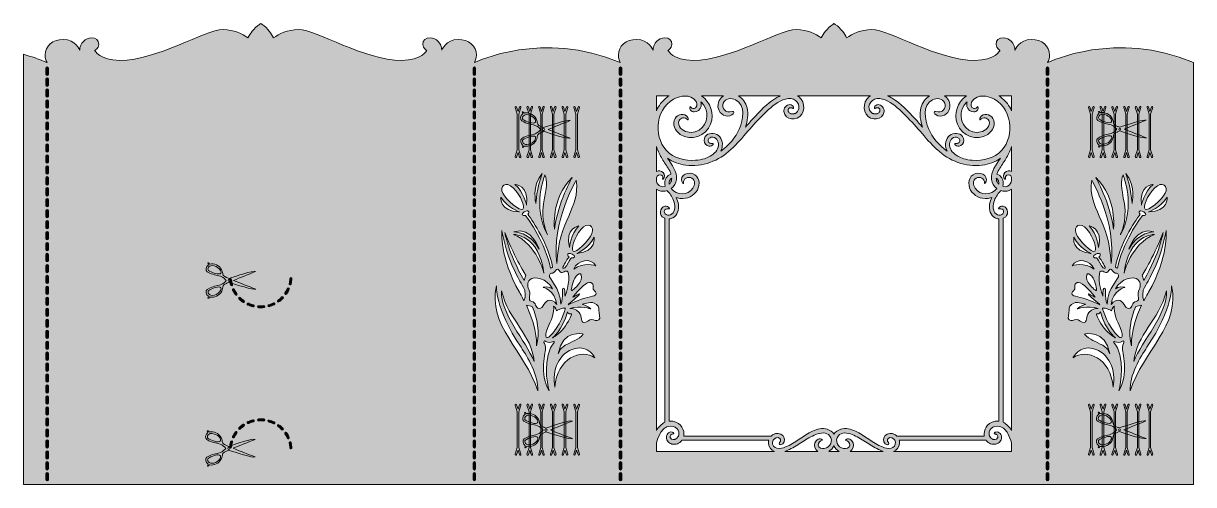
# Model space of a CAD drawing. Extents: x -5065 to 5094, y -2593 to 1407.
import ezdxf

# ---------------------------------------------------------------- set-up
doc = ezdxf.new("R2010")
doc.units = 0
doc.header["$MEASUREMENT"] = 0
doc.layers.add('Layer 1', color=7, linetype='Continuous')

# ---------------------------------------------------------------- blocks, each defined once
blk = doc.blocks.new('block 7')
at = {"layer": 'Layer 1', "true_color": 0xffffff}
h = blk.add_hatch(color=7, dxfattribs=at)
h.dxf.hatch_style = 2
edge = h.paths.add_edge_path()
edge.add_spline(control_points=[(4619, 310), (4619, 310), (4619, 620), (4619, 620), (4619, 620), (4637, 678), (4637, 678), (4638, 681), (4636, 684), (4633, 686), (4629, 687), (4626, 685), (4625, 681), (4625, 681), (4613, 642), (4613, 642), (4613, 642), (4601, 681), (4601, 681), (4600, 685), (4596, 687), (4593, 686), (4589, 684), (4587, 681), (4588, 678), (4588, 678), (4606, 620), (4606, 620), (4606, 620), (4606, 310), (4606, 310), (4606, 310), (4588, 252), (4588, 252), (4587, 249), (4589, 245), (4593, 244), (4596, 243), (4600, 245), (4601, 248), (4601, 248), (4613, 287), (4613, 287), (4613, 287), (4625, 248), (4625, 248), (4626, 246), (4628, 244), (4631, 244), (4632, 244), (4632, 244), (4633, 244), (4636, 245), (4638, 249), (4637, 252), (4637, 252), (4619, 310), (4619, 310)], knot_values=[0, 0, 0, 0, 1, 1, 1, 2, 2, 2, 3, 3, 3, 4, 4, 4, 5, 5, 5, 6, 6, 6, 7, 7, 7, 8, 8, 8, 9, 9, 9, 10, 10, 10, 11, 11, 11, 12, 12, 12, 13, 13, 13, 14, 14, 14, 15, 15, 15, 16, 16, 16, 17, 17, 17, 18, 18, 18, 19, 19, 19, 19], degree=3, periodic=1)
at = {"layer": 'Layer 1', "lineweight": 0}
blk.add_open_spline([(4619, 310), (4619, 310), (4619, 620), (4619, 620), (4619, 620), (4637, 678), (4637, 678), (4638, 681), (4636, 684), (4633, 686), (4629, 687), (4626, 685), (4625, 681), (4625, 681), (4613, 642), (4613, 642), (4613, 642), (4601, 681), (4601, 681), (4600, 685), (4596, 687), (4593, 686), (4589, 684), (4587, 681), (4588, 678), (4588, 678), (4606, 620), (4606, 620), (4606, 620), (4606, 310), (4606, 310), (4606, 310), (4588, 252), (4588, 252), (4587, 249), (4589, 245), (4593, 244), (4596, 243), (4600, 245), (4601, 248), (4601, 248), (4613, 287), (4613, 287), (4613, 287), (4625, 248), (4625, 248), (4626, 246), (4628, 244), (4631, 244), (4632, 244), (4632, 244), (4633, 244), (4636, 245), (4638, 249), (4637, 252), (4637, 252), (4619, 310), (4619, 310)], degree=3, knots=[0, 0, 0, 0, 1, 1, 1, 2, 2, 2, 3, 3, 3, 4, 4, 4, 5, 5, 5, 6, 6, 6, 7, 7, 7, 8, 8, 8, 9, 9, 9, 10, 10, 10, 11, 11, 11, 12, 12, 12, 13, 13, 13, 14, 14, 14, 15, 15, 15, 16, 16, 16, 17, 17, 17, 18, 18, 18, 19, 19, 19, 19], dxfattribs=at)
blk = doc.blocks.new('block 6')
at = {"layer": 'Layer 1', "true_color": 0xffffff}
h = blk.add_hatch(color=7, dxfattribs=at)
h.dxf.hatch_style = 2
edge = h.paths.add_edge_path()
edge.add_spline(control_points=[(4212, 310), (4212, 310), (4212, 620), (4212, 620), (4212, 620), (4230, 678), (4230, 678), (4231, 681), (4229, 684), (4226, 686), (4223, 687), (4219, 685), (4218, 681), (4218, 681), (4206, 642), (4206, 642), (4206, 642), (4194, 681), (4194, 681), (4193, 685), (4189, 687), (4186, 686), (4182, 684), (4180, 681), (4182, 678), (4182, 678), (4199, 620), (4199, 620), (4199, 620), (4199, 310), (4199, 310), (4199, 310), (4182, 252), (4182, 252), (4180, 249), (4182, 245), (4186, 244), (4189, 243), (4193, 245), (4194, 248), (4194, 248), (4206, 287), (4206, 287), (4206, 287), (4218, 248), (4218, 248), (4219, 246), (4221, 244), (4224, 244), (4225, 244), (4225, 244), (4226, 244), (4229, 245), (4231, 249), (4230, 252), (4230, 252), (4212, 310), (4212, 310)], knot_values=[0, 0, 0, 0, 1, 1, 1, 2, 2, 2, 3, 3, 3, 4, 4, 4, 5, 5, 5, 6, 6, 6, 7, 7, 7, 8, 8, 8, 9, 9, 9, 10, 10, 10, 11, 11, 11, 12, 12, 12, 13, 13, 13, 14, 14, 14, 15, 15, 15, 16, 16, 16, 17, 17, 17, 18, 18, 18, 19, 19, 19, 19], degree=3, periodic=1)
h = blk.add_hatch(color=7, dxfattribs=at)
h.dxf.hatch_style = 2
edge = h.paths.add_edge_path()
edge.add_spline(control_points=[(4314, 310), (4314, 310), (4314, 620), (4314, 620), (4314, 620), (4332, 678), (4332, 678), (4333, 681), (4331, 684), (4328, 686), (4324, 687), (4321, 685), (4320, 681), (4320, 681), (4308, 642), (4308, 642), (4308, 642), (4295, 681), (4295, 681), (4294, 685), (4291, 687), (4287, 686), (4284, 684), (4282, 681), (4283, 678), (4283, 678), (4301, 620), (4301, 620), (4301, 620), (4301, 310), (4301, 310), (4301, 310), (4283, 252), (4283, 252), (4282, 249), (4284, 245), (4287, 244), (4291, 243), (4294, 245), (4295, 248), (4295, 248), (4308, 287), (4308, 287), (4308, 287), (4320, 248), (4320, 248), (4321, 246), (4323, 244), (4326, 244), (4326, 244), (4327, 244), (4328, 244), (4331, 245), (4333, 249), (4332, 252), (4332, 252), (4314, 310), (4314, 310)], knot_values=[0, 0, 0, 0, 1, 1, 1, 2, 2, 2, 3, 3, 3, 4, 4, 4, 5, 5, 5, 6, 6, 6, 7, 7, 7, 8, 8, 8, 9, 9, 9, 10, 10, 10, 11, 11, 11, 12, 12, 12, 13, 13, 13, 14, 14, 14, 15, 15, 15, 16, 16, 16, 17, 17, 17, 18, 18, 18, 19, 19, 19, 19], degree=3, periodic=1)
h = blk.add_hatch(color=7, dxfattribs=at)
h.dxf.hatch_style = 2
edge = h.paths.add_edge_path()
edge.add_spline(control_points=[(4416, 310), (4416, 310), (4416, 620), (4416, 620), (4416, 620), (4434, 678), (4434, 678), (4435, 681), (4433, 684), (4429, 686), (4426, 687), (4422, 685), (4421, 681), (4421, 681), (4409, 642), (4409, 642), (4409, 642), (4397, 681), (4397, 681), (4396, 685), (4393, 687), (4389, 686), (4386, 684), (4384, 681), (4385, 678), (4385, 678), (4403, 620), (4403, 620), (4403, 620), (4403, 310), (4403, 310), (4403, 310), (4385, 252), (4385, 252), (4384, 249), (4386, 245), (4389, 244), (4393, 243), (4396, 245), (4397, 248), (4397, 248), (4409, 287), (4409, 287), (4409, 287), (4421, 248), (4421, 248), (4422, 246), (4425, 244), (4428, 244), (4428, 244), (4429, 244), (4429, 244), (4433, 245), (4435, 249), (4434, 252), (4434, 252), (4416, 310), (4416, 310)], knot_values=[0, 0, 0, 0, 1, 1, 1, 2, 2, 2, 3, 3, 3, 4, 4, 4, 5, 5, 5, 6, 6, 6, 7, 7, 7, 8, 8, 8, 9, 9, 9, 10, 10, 10, 11, 11, 11, 12, 12, 12, 13, 13, 13, 14, 14, 14, 15, 15, 15, 16, 16, 16, 17, 17, 17, 18, 18, 18, 19, 19, 19, 19], degree=3, periodic=1)
h = blk.add_hatch(color=7, dxfattribs=at)
h.dxf.hatch_style = 2
edge = h.paths.add_edge_path()
edge.add_spline(control_points=[(4517, 310), (4517, 310), (4517, 620), (4517, 620), (4517, 620), (4535, 678), (4535, 678), (4536, 681), (4534, 684), (4531, 686), (4528, 687), (4524, 685), (4523, 681), (4523, 681), (4511, 642), (4511, 642), (4511, 642), (4499, 681), (4499, 681), (4498, 685), (4494, 687), (4491, 686), (4488, 684), (4486, 681), (4487, 678), (4487, 678), (4505, 620), (4505, 620), (4505, 620), (4505, 310), (4505, 310), (4505, 310), (4487, 252), (4487, 252), (4486, 249), (4488, 245), (4491, 244), (4494, 243), (4498, 245), (4499, 248), (4499, 248), (4511, 287), (4511, 287), (4511, 287), (4523, 248), (4523, 248), (4524, 246), (4527, 244), (4529, 244), (4530, 244), (4530, 244), (4531, 244), (4534, 245), (4536, 249), (4535, 252), (4535, 252), (4517, 310), (4517, 310)], knot_values=[0, 0, 0, 0, 1, 1, 1, 2, 2, 2, 3, 3, 3, 4, 4, 4, 5, 5, 5, 6, 6, 6, 7, 7, 7, 8, 8, 8, 9, 9, 9, 10, 10, 10, 11, 11, 11, 12, 12, 12, 13, 13, 13, 14, 14, 14, 15, 15, 15, 16, 16, 16, 17, 17, 17, 18, 18, 18, 19, 19, 19, 19], degree=3, periodic=1)
h = blk.add_hatch(color=7, dxfattribs=at)
h.dxf.hatch_style = 2
edge = h.paths.add_edge_path()
edge.add_spline(control_points=[(4721, 310), (4721, 310), (4721, 620), (4721, 620), (4721, 620), (4739, 678), (4739, 678), (4740, 681), (4738, 684), (4735, 686), (4731, 687), (4728, 685), (4727, 681), (4727, 681), (4714, 642), (4714, 642), (4714, 642), (4702, 681), (4702, 681), (4701, 685), (4698, 687), (4694, 686), (4691, 684), (4689, 681), (4690, 678), (4690, 678), (4708, 620), (4708, 620), (4708, 620), (4708, 310), (4708, 310), (4708, 310), (4690, 252), (4690, 252), (4689, 249), (4691, 245), (4694, 244), (4698, 243), (4701, 245), (4702, 248), (4702, 248), (4714, 287), (4714, 287), (4714, 287), (4727, 248), (4727, 248), (4727, 246), (4730, 244), (4733, 244), (4733, 244), (4734, 244), (4735, 244), (4738, 245), (4740, 249), (4739, 252), (4739, 252), (4721, 310), (4721, 310)], knot_values=[0, 0, 0, 0, 1, 1, 1, 2, 2, 2, 3, 3, 3, 4, 4, 4, 5, 5, 5, 6, 6, 6, 7, 7, 7, 8, 8, 8, 9, 9, 9, 10, 10, 10, 11, 11, 11, 12, 12, 12, 13, 13, 13, 14, 14, 14, 15, 15, 15, 16, 16, 16, 17, 17, 17, 18, 18, 18, 19, 19, 19, 19], degree=3, periodic=1)
at = {"layer": 'Layer 1', "lineweight": 0}
for points in [[(4212, 310), (4212, 310), (4212, 620), (4212, 620), (4212, 620), (4230, 678), (4230, 678), (4231, 681), (4229, 684), (4226, 686), (4223, 687), (4219, 685), (4218, 681), (4218, 681), (4206, 642), (4206, 642), (4206, 642), (4194, 681), (4194, 681), (4193, 685), (4189, 687), (4186, 686), (4182, 684), (4180, 681), (4182, 678), (4182, 678), (4199, 620), (4199, 620), (4199, 620), (4199, 310), (4199, 310), (4199, 310), (4182, 252), (4182, 252), (4180, 249), (4182, 245), (4186, 244), (4189, 243), (4193, 245), (4194, 248), (4194, 248), (4206, 287), (4206, 287), (4206, 287), (4218, 248), (4218, 248), (4219, 246), (4221, 244), (4224, 244), (4225, 244), (4225, 244), (4226, 244), (4229, 245), (4231, 249), (4230, 252), (4230, 252), (4212, 310), (4212, 310)], [(4314, 310), (4314, 310), (4314, 620), (4314, 620), (4314, 620), (4332, 678), (4332, 678), (4333, 681), (4331, 684), (4328, 686), (4324, 687), (4321, 685), (4320, 681), (4320, 681), (4308, 642), (4308, 642), (4308, 642), (4295, 681), (4295, 681), (4294, 685), (4291, 687), (4287, 686), (4284, 684), (4282, 681), (4283, 678), (4283, 678), (4301, 620), (4301, 620), (4301, 620), (4301, 310), (4301, 310), (4301, 310), (4283, 252), (4283, 252), (4282, 249), (4284, 245), (4287, 244), (4291, 243), (4294, 245), (4295, 248), (4295, 248), (4308, 287), (4308, 287), (4308, 287), (4320, 248), (4320, 248), (4321, 246), (4323, 244), (4326, 244), (4326, 244), (4327, 244), (4328, 244), (4331, 245), (4333, 249), (4332, 252), (4332, 252), (4314, 310), (4314, 310)], [(4416, 310), (4416, 310), (4416, 620), (4416, 620), (4416, 620), (4434, 678), (4434, 678), (4435, 681), (4433, 684), (4429, 686), (4426, 687), (4422, 685), (4421, 681), (4421, 681), (4409, 642), (4409, 642), (4409, 642), (4397, 681), (4397, 681), (4396, 685), (4393, 687), (4389, 686), (4386, 684), (4384, 681), (4385, 678), (4385, 678), (4403, 620), (4403, 620), (4403, 620), (4403, 310), (4403, 310), (4403, 310), (4385, 252), (4385, 252), (4384, 249), (4386, 245), (4389, 244), (4393, 243), (4396, 245), (4397, 248), (4397, 248), (4409, 287), (4409, 287), (4409, 287), (4421, 248), (4421, 248), (4422, 246), (4425, 244), (4428, 244), (4428, 244), (4429, 244), (4429, 244), (4433, 245), (4435, 249), (4434, 252), (4434, 252), (4416, 310), (4416, 310)], [(4517, 310), (4517, 310), (4517, 620), (4517, 620), (4517, 620), (4535, 678), (4535, 678), (4536, 681), (4534, 684), (4531, 686), (4528, 687), (4524, 685), (4523, 681), (4523, 681), (4511, 642), (4511, 642), (4511, 642), (4499, 681), (4499, 681), (4498, 685), (4494, 687), (4491, 686), (4488, 684), (4486, 681), (4487, 678), (4487, 678), (4505, 620), (4505, 620), (4505, 620), (4505, 310), (4505, 310), (4505, 310), (4487, 252), (4487, 252), (4486, 249), (4488, 245), (4491, 244), (4494, 243), (4498, 245), (4499, 248), (4499, 248), (4511, 287), (4511, 287), (4511, 287), (4523, 248), (4523, 248), (4524, 246), (4527, 244), (4529, 244), (4530, 244), (4530, 244), (4531, 244), (4534, 245), (4536, 249), (4535, 252), (4535, 252), (4517, 310), (4517, 310)], [(4721, 310), (4721, 310), (4721, 620), (4721, 620), (4721, 620), (4739, 678), (4739, 678), (4740, 681), (4738, 684), (4735, 686), (4731, 687), (4728, 685), (4727, 681), (4727, 681), (4714, 642), (4714, 642), (4714, 642), (4702, 681), (4702, 681), (4701, 685), (4698, 687), (4694, 686), (4691, 684), (4689, 681), (4690, 678), (4690, 678), (4708, 620), (4708, 620), (4708, 620), (4708, 310), (4708, 310), (4708, 310), (4690, 252), (4690, 252), (4689, 249), (4691, 245), (4694, 244), (4698, 243), (4701, 245), (4702, 248), (4702, 248), (4714, 287), (4714, 287), (4714, 287), (4727, 248), (4727, 248), (4727, 246), (4730, 244), (4733, 244), (4733, 244), (4734, 244), (4735, 244), (4738, 245), (4740, 249), (4739, 252), (4739, 252), (4721, 310), (4721, 310)]]:
    blk.add_open_spline(points, degree=3, knots=[0, 0, 0, 0, 1, 1, 1, 2, 2, 2, 3, 3, 3, 4, 4, 4, 5, 5, 5, 6, 6, 6, 7, 7, 7, 8, 8, 8, 9, 9, 9, 10, 10, 10, 11, 11, 11, 12, 12, 12, 13, 13, 13, 14, 14, 14, 15, 15, 15, 16, 16, 16, 17, 17, 17, 18, 18, 18, 19, 19, 19, 19], dxfattribs=at)
at = {"layer": 'Layer 1'}
blk.add_blockref('block 7', (0, 0), dxfattribs=at)
blk = doc.blocks.new('block 10')
at = {"layer": 'Layer 1', "true_color": 0xffffff}
h = blk.add_hatch(color=7, dxfattribs=at)
h.dxf.hatch_style = 2
edge = h.paths.add_edge_path()
edge.add_spline(control_points=[(4619, -2272), (4619, -2272), (4619, -1962), (4619, -1962), (4619, -1962), (4637, -1904), (4637, -1904), (4638, -1901), (4636, -1897), (4633, -1896), (4629, -1895), (4626, -1897), (4625, -1900), (4625, -1900), (4613, -1940), (4613, -1940), (4613, -1940), (4601, -1900), (4601, -1900), (4600, -1897), (4596, -1895), (4593, -1896), (4589, -1897), (4587, -1901), (4588, -1904), (4588, -1904), (4606, -1962), (4606, -1962), (4606, -1962), (4606, -2272), (4606, -2272), (4606, -2272), (4588, -2330), (4588, -2330), (4587, -2333), (4589, -2337), (4593, -2338), (4596, -2339), (4600, -2337), (4601, -2333), (4601, -2333), (4613, -2294), (4613, -2294), (4613, -2294), (4625, -2333), (4625, -2333), (4626, -2336), (4628, -2338), (4631, -2338), (4632, -2338), (4632, -2338), (4633, -2338), (4636, -2337), (4638, -2333), (4637, -2330), (4637, -2330), (4619, -2272), (4619, -2272)], knot_values=[0, 0, 0, 0, 1, 1, 1, 2, 2, 2, 3, 3, 3, 4, 4, 4, 5, 5, 5, 6, 6, 6, 7, 7, 7, 8, 8, 8, 9, 9, 9, 10, 10, 10, 11, 11, 11, 12, 12, 12, 13, 13, 13, 14, 14, 14, 15, 15, 15, 16, 16, 16, 17, 17, 17, 18, 18, 18, 19, 19, 19, 19], degree=3, periodic=1)
at = {"layer": 'Layer 1', "lineweight": 0}
blk.add_open_spline([(4619, -2272), (4619, -2272), (4619, -1962), (4619, -1962), (4619, -1962), (4637, -1904), (4637, -1904), (4638, -1901), (4636, -1897), (4633, -1896), (4629, -1895), (4626, -1897), (4625, -1900), (4625, -1900), (4613, -1940), (4613, -1940), (4613, -1940), (4601, -1900), (4601, -1900), (4600, -1897), (4596, -1895), (4593, -1896), (4589, -1897), (4587, -1901), (4588, -1904), (4588, -1904), (4606, -1962), (4606, -1962), (4606, -1962), (4606, -2272), (4606, -2272), (4606, -2272), (4588, -2330), (4588, -2330), (4587, -2333), (4589, -2337), (4593, -2338), (4596, -2339), (4600, -2337), (4601, -2333), (4601, -2333), (4613, -2294), (4613, -2294), (4613, -2294), (4625, -2333), (4625, -2333), (4626, -2336), (4628, -2338), (4631, -2338), (4632, -2338), (4632, -2338), (4633, -2338), (4636, -2337), (4638, -2333), (4637, -2330), (4637, -2330), (4619, -2272), (4619, -2272)], degree=3, knots=[0, 0, 0, 0, 1, 1, 1, 2, 2, 2, 3, 3, 3, 4, 4, 4, 5, 5, 5, 6, 6, 6, 7, 7, 7, 8, 8, 8, 9, 9, 9, 10, 10, 10, 11, 11, 11, 12, 12, 12, 13, 13, 13, 14, 14, 14, 15, 15, 15, 16, 16, 16, 17, 17, 17, 18, 18, 18, 19, 19, 19, 19], dxfattribs=at)
blk = doc.blocks.new('block 9')
at = {"layer": 'Layer 1', "true_color": 0xffffff}
h = blk.add_hatch(color=7, dxfattribs=at)
h.dxf.hatch_style = 2
edge = h.paths.add_edge_path()
edge.add_spline(control_points=[(4212, -2272), (4212, -2272), (4212, -1962), (4212, -1962), (4212, -1962), (4230, -1904), (4230, -1904), (4231, -1901), (4229, -1897), (4226, -1896), (4223, -1895), (4219, -1897), (4218, -1900), (4218, -1900), (4206, -1940), (4206, -1940), (4206, -1940), (4194, -1900), (4194, -1900), (4193, -1897), (4189, -1895), (4186, -1896), (4182, -1897), (4180, -1901), (4182, -1904), (4182, -1904), (4199, -1962), (4199, -1962), (4199, -1962), (4199, -2272), (4199, -2272), (4199, -2272), (4182, -2330), (4182, -2330), (4180, -2333), (4182, -2337), (4186, -2338), (4189, -2339), (4193, -2337), (4194, -2333), (4194, -2333), (4206, -2294), (4206, -2294), (4206, -2294), (4218, -2333), (4218, -2333), (4219, -2336), (4221, -2338), (4224, -2338), (4225, -2338), (4225, -2338), (4226, -2338), (4229, -2337), (4231, -2333), (4230, -2330), (4230, -2330), (4212, -2272), (4212, -2272)], knot_values=[0, 0, 0, 0, 1, 1, 1, 2, 2, 2, 3, 3, 3, 4, 4, 4, 5, 5, 5, 6, 6, 6, 7, 7, 7, 8, 8, 8, 9, 9, 9, 10, 10, 10, 11, 11, 11, 12, 12, 12, 13, 13, 13, 14, 14, 14, 15, 15, 15, 16, 16, 16, 17, 17, 17, 18, 18, 18, 19, 19, 19, 19], degree=3, periodic=1)
h = blk.add_hatch(color=7, dxfattribs=at)
h.dxf.hatch_style = 2
edge = h.paths.add_edge_path()
edge.add_spline(control_points=[(4314, -2272), (4314, -2272), (4314, -1962), (4314, -1962), (4314, -1962), (4332, -1904), (4332, -1904), (4333, -1901), (4331, -1897), (4328, -1896), (4324, -1895), (4321, -1897), (4320, -1900), (4320, -1900), (4308, -1940), (4308, -1940), (4308, -1940), (4295, -1900), (4295, -1900), (4294, -1897), (4291, -1895), (4287, -1896), (4284, -1897), (4282, -1901), (4283, -1904), (4283, -1904), (4301, -1962), (4301, -1962), (4301, -1962), (4301, -2272), (4301, -2272), (4301, -2272), (4283, -2330), (4283, -2330), (4282, -2333), (4284, -2337), (4287, -2338), (4291, -2339), (4294, -2337), (4295, -2333), (4295, -2333), (4308, -2294), (4308, -2294), (4308, -2294), (4320, -2333), (4320, -2333), (4321, -2336), (4323, -2338), (4326, -2338), (4326, -2338), (4327, -2338), (4328, -2338), (4331, -2337), (4333, -2333), (4332, -2330), (4332, -2330), (4314, -2272), (4314, -2272)], knot_values=[0, 0, 0, 0, 1, 1, 1, 2, 2, 2, 3, 3, 3, 4, 4, 4, 5, 5, 5, 6, 6, 6, 7, 7, 7, 8, 8, 8, 9, 9, 9, 10, 10, 10, 11, 11, 11, 12, 12, 12, 13, 13, 13, 14, 14, 14, 15, 15, 15, 16, 16, 16, 17, 17, 17, 18, 18, 18, 19, 19, 19, 19], degree=3, periodic=1)
h = blk.add_hatch(color=7, dxfattribs=at)
h.dxf.hatch_style = 2
edge = h.paths.add_edge_path()
edge.add_spline(control_points=[(4416, -2272), (4416, -2272), (4416, -1962), (4416, -1962), (4416, -1962), (4434, -1904), (4434, -1904), (4435, -1901), (4433, -1897), (4429, -1896), (4426, -1895), (4422, -1897), (4421, -1900), (4421, -1900), (4409, -1940), (4409, -1940), (4409, -1940), (4397, -1900), (4397, -1900), (4396, -1897), (4393, -1895), (4389, -1896), (4386, -1897), (4384, -1901), (4385, -1904), (4385, -1904), (4403, -1962), (4403, -1962), (4403, -1962), (4403, -2272), (4403, -2272), (4403, -2272), (4385, -2330), (4385, -2330), (4384, -2333), (4386, -2337), (4389, -2338), (4393, -2339), (4396, -2337), (4397, -2333), (4397, -2333), (4409, -2294), (4409, -2294), (4409, -2294), (4421, -2333), (4421, -2333), (4422, -2336), (4425, -2338), (4428, -2338), (4428, -2338), (4429, -2338), (4429, -2338), (4433, -2337), (4435, -2333), (4434, -2330), (4434, -2330), (4416, -2272), (4416, -2272)], knot_values=[0, 0, 0, 0, 1, 1, 1, 2, 2, 2, 3, 3, 3, 4, 4, 4, 5, 5, 5, 6, 6, 6, 7, 7, 7, 8, 8, 8, 9, 9, 9, 10, 10, 10, 11, 11, 11, 12, 12, 12, 13, 13, 13, 14, 14, 14, 15, 15, 15, 16, 16, 16, 17, 17, 17, 18, 18, 18, 19, 19, 19, 19], degree=3, periodic=1)
h = blk.add_hatch(color=7, dxfattribs=at)
h.dxf.hatch_style = 2
edge = h.paths.add_edge_path()
edge.add_spline(control_points=[(4517, -2272), (4517, -2272), (4517, -1962), (4517, -1962), (4517, -1962), (4535, -1904), (4535, -1904), (4536, -1901), (4534, -1897), (4531, -1896), (4528, -1895), (4524, -1897), (4523, -1900), (4523, -1900), (4511, -1940), (4511, -1940), (4511, -1940), (4499, -1900), (4499, -1900), (4498, -1897), (4494, -1895), (4491, -1896), (4488, -1897), (4486, -1901), (4487, -1904), (4487, -1904), (4505, -1962), (4505, -1962), (4505, -1962), (4505, -2272), (4505, -2272), (4505, -2272), (4487, -2330), (4487, -2330), (4486, -2333), (4488, -2337), (4491, -2338), (4494, -2339), (4498, -2337), (4499, -2333), (4499, -2333), (4511, -2294), (4511, -2294), (4511, -2294), (4523, -2333), (4523, -2333), (4524, -2336), (4527, -2338), (4529, -2338), (4530, -2338), (4530, -2338), (4531, -2338), (4534, -2337), (4536, -2333), (4535, -2330), (4535, -2330), (4517, -2272), (4517, -2272)], knot_values=[0, 0, 0, 0, 1, 1, 1, 2, 2, 2, 3, 3, 3, 4, 4, 4, 5, 5, 5, 6, 6, 6, 7, 7, 7, 8, 8, 8, 9, 9, 9, 10, 10, 10, 11, 11, 11, 12, 12, 12, 13, 13, 13, 14, 14, 14, 15, 15, 15, 16, 16, 16, 17, 17, 17, 18, 18, 18, 19, 19, 19, 19], degree=3, periodic=1)
h = blk.add_hatch(color=7, dxfattribs=at)
h.dxf.hatch_style = 2
edge = h.paths.add_edge_path()
edge.add_spline(control_points=[(4721, -2272), (4721, -2272), (4721, -1962), (4721, -1962), (4721, -1962), (4739, -1904), (4739, -1904), (4740, -1901), (4738, -1897), (4735, -1896), (4731, -1895), (4728, -1897), (4727, -1900), (4727, -1900), (4714, -1940), (4714, -1940), (4714, -1940), (4702, -1900), (4702, -1900), (4701, -1897), (4698, -1895), (4694, -1896), (4691, -1897), (4689, -1901), (4690, -1904), (4690, -1904), (4708, -1962), (4708, -1962), (4708, -1962), (4708, -2272), (4708, -2272), (4708, -2272), (4690, -2330), (4690, -2330), (4689, -2333), (4691, -2337), (4694, -2338), (4698, -2339), (4701, -2337), (4702, -2333), (4702, -2333), (4714, -2294), (4714, -2294), (4714, -2294), (4727, -2333), (4727, -2333), (4727, -2336), (4730, -2338), (4733, -2338), (4733, -2338), (4734, -2338), (4735, -2338), (4738, -2337), (4740, -2333), (4739, -2330), (4739, -2330), (4721, -2272), (4721, -2272)], knot_values=[0, 0, 0, 0, 1, 1, 1, 2, 2, 2, 3, 3, 3, 4, 4, 4, 5, 5, 5, 6, 6, 6, 7, 7, 7, 8, 8, 8, 9, 9, 9, 10, 10, 10, 11, 11, 11, 12, 12, 12, 13, 13, 13, 14, 14, 14, 15, 15, 15, 16, 16, 16, 17, 17, 17, 18, 18, 18, 19, 19, 19, 19], degree=3, periodic=1)
at = {"layer": 'Layer 1', "lineweight": 0}
for points in [[(4212, -2272), (4212, -2272), (4212, -1962), (4212, -1962), (4212, -1962), (4230, -1904), (4230, -1904), (4231, -1901), (4229, -1897), (4226, -1896), (4223, -1895), (4219, -1897), (4218, -1900), (4218, -1900), (4206, -1940), (4206, -1940), (4206, -1940), (4194, -1900), (4194, -1900), (4193, -1897), (4189, -1895), (4186, -1896), (4182, -1897), (4180, -1901), (4182, -1904), (4182, -1904), (4199, -1962), (4199, -1962), (4199, -1962), (4199, -2272), (4199, -2272), (4199, -2272), (4182, -2330), (4182, -2330), (4180, -2333), (4182, -2337), (4186, -2338), (4189, -2339), (4193, -2337), (4194, -2333), (4194, -2333), (4206, -2294), (4206, -2294), (4206, -2294), (4218, -2333), (4218, -2333), (4219, -2336), (4221, -2338), (4224, -2338), (4225, -2338), (4225, -2338), (4226, -2338), (4229, -2337), (4231, -2333), (4230, -2330), (4230, -2330), (4212, -2272), (4212, -2272)], [(4314, -2272), (4314, -2272), (4314, -1962), (4314, -1962), (4314, -1962), (4332, -1904), (4332, -1904), (4333, -1901), (4331, -1897), (4328, -1896), (4324, -1895), (4321, -1897), (4320, -1900), (4320, -1900), (4308, -1940), (4308, -1940), (4308, -1940), (4295, -1900), (4295, -1900), (4294, -1897), (4291, -1895), (4287, -1896), (4284, -1897), (4282, -1901), (4283, -1904), (4283, -1904), (4301, -1962), (4301, -1962), (4301, -1962), (4301, -2272), (4301, -2272), (4301, -2272), (4283, -2330), (4283, -2330), (4282, -2333), (4284, -2337), (4287, -2338), (4291, -2339), (4294, -2337), (4295, -2333), (4295, -2333), (4308, -2294), (4308, -2294), (4308, -2294), (4320, -2333), (4320, -2333), (4321, -2336), (4323, -2338), (4326, -2338), (4326, -2338), (4327, -2338), (4328, -2338), (4331, -2337), (4333, -2333), (4332, -2330), (4332, -2330), (4314, -2272), (4314, -2272)], [(4416, -2272), (4416, -2272), (4416, -1962), (4416, -1962), (4416, -1962), (4434, -1904), (4434, -1904), (4435, -1901), (4433, -1897), (4429, -1896), (4426, -1895), (4422, -1897), (4421, -1900), (4421, -1900), (4409, -1940), (4409, -1940), (4409, -1940), (4397, -1900), (4397, -1900), (4396, -1897), (4393, -1895), (4389, -1896), (4386, -1897), (4384, -1901), (4385, -1904), (4385, -1904), (4403, -1962), (4403, -1962), (4403, -1962), (4403, -2272), (4403, -2272), (4403, -2272), (4385, -2330), (4385, -2330), (4384, -2333), (4386, -2337), (4389, -2338), (4393, -2339), (4396, -2337), (4397, -2333), (4397, -2333), (4409, -2294), (4409, -2294), (4409, -2294), (4421, -2333), (4421, -2333), (4422, -2336), (4425, -2338), (4428, -2338), (4428, -2338), (4429, -2338), (4429, -2338), (4433, -2337), (4435, -2333), (4434, -2330), (4434, -2330), (4416, -2272), (4416, -2272)], [(4517, -2272), (4517, -2272), (4517, -1962), (4517, -1962), (4517, -1962), (4535, -1904), (4535, -1904), (4536, -1901), (4534, -1897), (4531, -1896), (4528, -1895), (4524, -1897), (4523, -1900), (4523, -1900), (4511, -1940), (4511, -1940), (4511, -1940), (4499, -1900), (4499, -1900), (4498, -1897), (4494, -1895), (4491, -1896), (4488, -1897), (4486, -1901), (4487, -1904), (4487, -1904), (4505, -1962), (4505, -1962), (4505, -1962), (4505, -2272), (4505, -2272), (4505, -2272), (4487, -2330), (4487, -2330), (4486, -2333), (4488, -2337), (4491, -2338), (4494, -2339), (4498, -2337), (4499, -2333), (4499, -2333), (4511, -2294), (4511, -2294), (4511, -2294), (4523, -2333), (4523, -2333), (4524, -2336), (4527, -2338), (4529, -2338), (4530, -2338), (4530, -2338), (4531, -2338), (4534, -2337), (4536, -2333), (4535, -2330), (4535, -2330), (4517, -2272), (4517, -2272)], [(4721, -2272), (4721, -2272), (4721, -1962), (4721, -1962), (4721, -1962), (4739, -1904), (4739, -1904), (4740, -1901), (4738, -1897), (4735, -1896), (4731, -1895), (4728, -1897), (4727, -1900), (4727, -1900), (4714, -1940), (4714, -1940), (4714, -1940), (4702, -1900), (4702, -1900), (4701, -1897), (4698, -1895), (4694, -1896), (4691, -1897), (4689, -1901), (4690, -1904), (4690, -1904), (4708, -1962), (4708, -1962), (4708, -1962), (4708, -2272), (4708, -2272), (4708, -2272), (4690, -2330), (4690, -2330), (4689, -2333), (4691, -2337), (4694, -2338), (4698, -2339), (4701, -2337), (4702, -2333), (4702, -2333), (4714, -2294), (4714, -2294), (4714, -2294), (4727, -2333), (4727, -2333), (4727, -2336), (4730, -2338), (4733, -2338), (4733, -2338), (4734, -2338), (4735, -2338), (4738, -2337), (4740, -2333), (4739, -2330), (4739, -2330), (4721, -2272), (4721, -2272)]]:
    blk.add_open_spline(points, degree=3, knots=[0, 0, 0, 0, 1, 1, 1, 2, 2, 2, 3, 3, 3, 4, 4, 4, 5, 5, 5, 6, 6, 6, 7, 7, 7, 8, 8, 8, 9, 9, 9, 10, 10, 10, 11, 11, 11, 12, 12, 12, 13, 13, 13, 14, 14, 14, 15, 15, 15, 16, 16, 16, 17, 17, 17, 18, 18, 18, 19, 19, 19, 19], dxfattribs=at)
at = {"layer": 'Layer 1'}
blk.add_blockref('block 10', (0, 0), dxfattribs=at)
blk = doc.blocks.new('block 12')
at = {"layer": 'Layer 1', "true_color": 0xffffff}
h = blk.add_hatch(color=7, dxfattribs=at)
h.dxf.hatch_style = 2
edge = h.paths.add_edge_path()
edge.add_spline(control_points=[(-675, -2272), (-675, -2272), (-675, -1962), (-675, -1962), (-675, -1962), (-693, -1904), (-693, -1904), (-694, -1901), (-692, -1897), (-689, -1896), (-685, -1895), (-682, -1897), (-681, -1900), (-681, -1900), (-669, -1940), (-669, -1940), (-669, -1940), (-657, -1900), (-657, -1900), (-655, -1897), (-652, -1895), (-649, -1896), (-645, -1897), (-643, -1901), (-644, -1904), (-644, -1904), (-662, -1962), (-662, -1962), (-662, -1962), (-662, -2272), (-662, -2272), (-662, -2272), (-644, -2330), (-644, -2330), (-643, -2333), (-645, -2337), (-649, -2338), (-652, -2339), (-655, -2337), (-657, -2333), (-657, -2333), (-669, -2294), (-669, -2294), (-669, -2294), (-681, -2333), (-681, -2333), (-682, -2336), (-684, -2338), (-687, -2338), (-688, -2338), (-688, -2338), (-689, -2338), (-692, -2337), (-694, -2333), (-693, -2330), (-693, -2330), (-675, -2272), (-675, -2272)], knot_values=[0, 0, 0, 0, 1, 1, 1, 2, 2, 2, 3, 3, 3, 4, 4, 4, 5, 5, 5, 6, 6, 6, 7, 7, 7, 8, 8, 8, 9, 9, 9, 10, 10, 10, 11, 11, 11, 12, 12, 12, 13, 13, 13, 14, 14, 14, 15, 15, 15, 16, 16, 16, 17, 17, 17, 18, 18, 18, 19, 19, 19, 19], degree=3, periodic=1)
at = {"layer": 'Layer 1', "lineweight": 0}
blk.add_open_spline([(-675, -2272), (-675, -2272), (-675, -1962), (-675, -1962), (-675, -1962), (-693, -1904), (-693, -1904), (-694, -1901), (-692, -1897), (-689, -1896), (-685, -1895), (-682, -1897), (-681, -1900), (-681, -1900), (-669, -1940), (-669, -1940), (-669, -1940), (-657, -1900), (-657, -1900), (-655, -1897), (-652, -1895), (-649, -1896), (-645, -1897), (-643, -1901), (-644, -1904), (-644, -1904), (-662, -1962), (-662, -1962), (-662, -1962), (-662, -2272), (-662, -2272), (-662, -2272), (-644, -2330), (-644, -2330), (-643, -2333), (-645, -2337), (-649, -2338), (-652, -2339), (-655, -2337), (-657, -2333), (-657, -2333), (-669, -2294), (-669, -2294), (-669, -2294), (-681, -2333), (-681, -2333), (-682, -2336), (-684, -2338), (-687, -2338), (-688, -2338), (-688, -2338), (-689, -2338), (-692, -2337), (-694, -2333), (-693, -2330), (-693, -2330), (-675, -2272), (-675, -2272)], degree=3, knots=[0, 0, 0, 0, 1, 1, 1, 2, 2, 2, 3, 3, 3, 4, 4, 4, 5, 5, 5, 6, 6, 6, 7, 7, 7, 8, 8, 8, 9, 9, 9, 10, 10, 10, 11, 11, 11, 12, 12, 12, 13, 13, 13, 14, 14, 14, 15, 15, 15, 16, 16, 16, 17, 17, 17, 18, 18, 18, 19, 19, 19, 19], dxfattribs=at)
blk = doc.blocks.new('block 11')
at = {"layer": 'Layer 1', "true_color": 0xffffff}
h = blk.add_hatch(color=7, dxfattribs=at)
h.dxf.hatch_style = 2
edge = h.paths.add_edge_path()
edge.add_spline(control_points=[(-777, -2272), (-777, -2272), (-777, -1962), (-777, -1962), (-777, -1962), (-795, -1904), (-795, -1904), (-796, -1901), (-794, -1897), (-791, -1896), (-787, -1895), (-784, -1897), (-783, -1900), (-783, -1900), (-770, -1940), (-770, -1940), (-770, -1940), (-758, -1900), (-758, -1900), (-757, -1897), (-754, -1895), (-750, -1896), (-747, -1897), (-745, -1901), (-746, -1904), (-746, -1904), (-764, -1962), (-764, -1962), (-764, -1962), (-764, -2272), (-764, -2272), (-764, -2272), (-746, -2330), (-746, -2330), (-745, -2333), (-747, -2337), (-750, -2338), (-754, -2339), (-757, -2337), (-758, -2333), (-758, -2333), (-770, -2294), (-770, -2294), (-770, -2294), (-783, -2333), (-783, -2333), (-783, -2336), (-786, -2338), (-789, -2338), (-789, -2338), (-790, -2338), (-791, -2338), (-794, -2337), (-796, -2333), (-795, -2330), (-795, -2330), (-777, -2272), (-777, -2272)], knot_values=[0, 0, 0, 0, 1, 1, 1, 2, 2, 2, 3, 3, 3, 4, 4, 4, 5, 5, 5, 6, 6, 6, 7, 7, 7, 8, 8, 8, 9, 9, 9, 10, 10, 10, 11, 11, 11, 12, 12, 12, 13, 13, 13, 14, 14, 14, 15, 15, 15, 16, 16, 16, 17, 17, 17, 18, 18, 18, 19, 19, 19, 19], degree=3, periodic=1)
h = blk.add_hatch(color=7, dxfattribs=at)
h.dxf.hatch_style = 2
edge = h.paths.add_edge_path()
edge.add_spline(control_points=[(-573, -2272), (-573, -2272), (-573, -1962), (-573, -1962), (-573, -1962), (-591, -1904), (-591, -1904), (-592, -1901), (-590, -1897), (-587, -1896), (-584, -1895), (-580, -1897), (-579, -1900), (-579, -1900), (-567, -1940), (-567, -1940), (-567, -1940), (-555, -1900), (-555, -1900), (-554, -1897), (-550, -1895), (-547, -1896), (-544, -1897), (-542, -1901), (-543, -1904), (-543, -1904), (-561, -1962), (-561, -1962), (-561, -1962), (-561, -2272), (-561, -2272), (-561, -2272), (-543, -2330), (-543, -2330), (-542, -2333), (-544, -2337), (-547, -2338), (-550, -2339), (-554, -2337), (-555, -2333), (-555, -2333), (-567, -2294), (-567, -2294), (-567, -2294), (-579, -2333), (-579, -2333), (-580, -2336), (-582, -2338), (-585, -2338), (-586, -2338), (-586, -2338), (-587, -2338), (-590, -2337), (-592, -2333), (-591, -2330), (-591, -2330), (-573, -2272), (-573, -2272)], knot_values=[0, 0, 0, 0, 1, 1, 1, 2, 2, 2, 3, 3, 3, 4, 4, 4, 5, 5, 5, 6, 6, 6, 7, 7, 7, 8, 8, 8, 9, 9, 9, 10, 10, 10, 11, 11, 11, 12, 12, 12, 13, 13, 13, 14, 14, 14, 15, 15, 15, 16, 16, 16, 17, 17, 17, 18, 18, 18, 19, 19, 19, 19], degree=3, periodic=1)
h = blk.add_hatch(color=7, dxfattribs=at)
h.dxf.hatch_style = 2
edge = h.paths.add_edge_path()
edge.add_spline(control_points=[(-472, -2272), (-472, -2272), (-472, -1962), (-472, -1962), (-472, -1962), (-490, -1904), (-490, -1904), (-491, -1901), (-489, -1897), (-485, -1896), (-482, -1895), (-478, -1897), (-477, -1900), (-477, -1900), (-465, -1940), (-465, -1940), (-465, -1940), (-453, -1900), (-453, -1900), (-452, -1897), (-449, -1895), (-445, -1896), (-442, -1897), (-440, -1901), (-441, -1904), (-441, -1904), (-459, -1962), (-459, -1962), (-459, -1962), (-459, -2272), (-459, -2272), (-459, -2272), (-441, -2330), (-441, -2330), (-440, -2333), (-442, -2337), (-445, -2338), (-449, -2339), (-452, -2337), (-453, -2333), (-453, -2333), (-465, -2294), (-465, -2294), (-465, -2294), (-477, -2333), (-477, -2333), (-478, -2336), (-481, -2338), (-483, -2338), (-484, -2338), (-485, -2338), (-485, -2338), (-489, -2337), (-491, -2333), (-490, -2330), (-490, -2330), (-472, -2272), (-472, -2272)], knot_values=[0, 0, 0, 0, 1, 1, 1, 2, 2, 2, 3, 3, 3, 4, 4, 4, 5, 5, 5, 6, 6, 6, 7, 7, 7, 8, 8, 8, 9, 9, 9, 10, 10, 10, 11, 11, 11, 12, 12, 12, 13, 13, 13, 14, 14, 14, 15, 15, 15, 16, 16, 16, 17, 17, 17, 18, 18, 18, 19, 19, 19, 19], degree=3, periodic=1)
h = blk.add_hatch(color=7, dxfattribs=at)
h.dxf.hatch_style = 2
edge = h.paths.add_edge_path()
edge.add_spline(control_points=[(-370, -2272), (-370, -2272), (-370, -1962), (-370, -1962), (-370, -1962), (-388, -1904), (-388, -1904), (-389, -1901), (-387, -1897), (-384, -1896), (-380, -1895), (-377, -1897), (-376, -1900), (-376, -1900), (-364, -1940), (-364, -1940), (-364, -1940), (-351, -1900), (-351, -1900), (-350, -1897), (-347, -1895), (-343, -1896), (-340, -1897), (-338, -1901), (-339, -1904), (-339, -1904), (-357, -1962), (-357, -1962), (-357, -1962), (-357, -2272), (-357, -2272), (-357, -2272), (-339, -2330), (-339, -2330), (-338, -2333), (-340, -2337), (-343, -2338), (-347, -2339), (-350, -2337), (-351, -2333), (-351, -2333), (-364, -2294), (-364, -2294), (-364, -2294), (-376, -2333), (-376, -2333), (-377, -2336), (-379, -2338), (-382, -2338), (-382, -2338), (-383, -2338), (-384, -2338), (-387, -2337), (-389, -2333), (-388, -2330), (-388, -2330), (-370, -2272), (-370, -2272)], knot_values=[0, 0, 0, 0, 1, 1, 1, 2, 2, 2, 3, 3, 3, 4, 4, 4, 5, 5, 5, 6, 6, 6, 7, 7, 7, 8, 8, 8, 9, 9, 9, 10, 10, 10, 11, 11, 11, 12, 12, 12, 13, 13, 13, 14, 14, 14, 15, 15, 15, 16, 16, 16, 17, 17, 17, 18, 18, 18, 19, 19, 19, 19], degree=3, periodic=1)
h = blk.add_hatch(color=7, dxfattribs=at)
h.dxf.hatch_style = 2
edge = h.paths.add_edge_path()
edge.add_spline(control_points=[(-268, -2272), (-268, -2272), (-268, -1962), (-268, -1962), (-268, -1962), (-286, -1904), (-286, -1904), (-287, -1901), (-285, -1897), (-282, -1896), (-279, -1895), (-275, -1897), (-274, -1900), (-274, -1900), (-262, -1940), (-262, -1940), (-262, -1940), (-250, -1900), (-250, -1900), (-249, -1897), (-245, -1895), (-242, -1896), (-238, -1897), (-236, -1901), (-238, -1904), (-238, -1904), (-255, -1962), (-255, -1962), (-255, -1962), (-255, -2272), (-255, -2272), (-255, -2272), (-238, -2330), (-238, -2330), (-236, -2333), (-238, -2337), (-242, -2338), (-245, -2339), (-249, -2337), (-250, -2333), (-250, -2333), (-262, -2294), (-262, -2294), (-262, -2294), (-274, -2333), (-274, -2333), (-275, -2336), (-277, -2338), (-280, -2338), (-281, -2338), (-281, -2338), (-282, -2338), (-285, -2337), (-287, -2333), (-286, -2330), (-286, -2330), (-268, -2272), (-268, -2272)], knot_values=[0, 0, 0, 0, 1, 1, 1, 2, 2, 2, 3, 3, 3, 4, 4, 4, 5, 5, 5, 6, 6, 6, 7, 7, 7, 8, 8, 8, 9, 9, 9, 10, 10, 10, 11, 11, 11, 12, 12, 12, 13, 13, 13, 14, 14, 14, 15, 15, 15, 16, 16, 16, 17, 17, 17, 18, 18, 18, 19, 19, 19, 19], degree=3, periodic=1)
at = {"layer": 'Layer 1', "lineweight": 0}
for points in [[(-777, -2272), (-777, -2272), (-777, -1962), (-777, -1962), (-777, -1962), (-795, -1904), (-795, -1904), (-796, -1901), (-794, -1897), (-791, -1896), (-787, -1895), (-784, -1897), (-783, -1900), (-783, -1900), (-770, -1940), (-770, -1940), (-770, -1940), (-758, -1900), (-758, -1900), (-757, -1897), (-754, -1895), (-750, -1896), (-747, -1897), (-745, -1901), (-746, -1904), (-746, -1904), (-764, -1962), (-764, -1962), (-764, -1962), (-764, -2272), (-764, -2272), (-764, -2272), (-746, -2330), (-746, -2330), (-745, -2333), (-747, -2337), (-750, -2338), (-754, -2339), (-757, -2337), (-758, -2333), (-758, -2333), (-770, -2294), (-770, -2294), (-770, -2294), (-783, -2333), (-783, -2333), (-783, -2336), (-786, -2338), (-789, -2338), (-789, -2338), (-790, -2338), (-791, -2338), (-794, -2337), (-796, -2333), (-795, -2330), (-795, -2330), (-777, -2272), (-777, -2272)], [(-573, -2272), (-573, -2272), (-573, -1962), (-573, -1962), (-573, -1962), (-591, -1904), (-591, -1904), (-592, -1901), (-590, -1897), (-587, -1896), (-584, -1895), (-580, -1897), (-579, -1900), (-579, -1900), (-567, -1940), (-567, -1940), (-567, -1940), (-555, -1900), (-555, -1900), (-554, -1897), (-550, -1895), (-547, -1896), (-544, -1897), (-542, -1901), (-543, -1904), (-543, -1904), (-561, -1962), (-561, -1962), (-561, -1962), (-561, -2272), (-561, -2272), (-561, -2272), (-543, -2330), (-543, -2330), (-542, -2333), (-544, -2337), (-547, -2338), (-550, -2339), (-554, -2337), (-555, -2333), (-555, -2333), (-567, -2294), (-567, -2294), (-567, -2294), (-579, -2333), (-579, -2333), (-580, -2336), (-582, -2338), (-585, -2338), (-586, -2338), (-586, -2338), (-587, -2338), (-590, -2337), (-592, -2333), (-591, -2330), (-591, -2330), (-573, -2272), (-573, -2272)], [(-472, -2272), (-472, -2272), (-472, -1962), (-472, -1962), (-472, -1962), (-490, -1904), (-490, -1904), (-491, -1901), (-489, -1897), (-485, -1896), (-482, -1895), (-478, -1897), (-477, -1900), (-477, -1900), (-465, -1940), (-465, -1940), (-465, -1940), (-453, -1900), (-453, -1900), (-452, -1897), (-449, -1895), (-445, -1896), (-442, -1897), (-440, -1901), (-441, -1904), (-441, -1904), (-459, -1962), (-459, -1962), (-459, -1962), (-459, -2272), (-459, -2272), (-459, -2272), (-441, -2330), (-441, -2330), (-440, -2333), (-442, -2337), (-445, -2338), (-449, -2339), (-452, -2337), (-453, -2333), (-453, -2333), (-465, -2294), (-465, -2294), (-465, -2294), (-477, -2333), (-477, -2333), (-478, -2336), (-481, -2338), (-483, -2338), (-484, -2338), (-485, -2338), (-485, -2338), (-489, -2337), (-491, -2333), (-490, -2330), (-490, -2330), (-472, -2272), (-472, -2272)], [(-370, -2272), (-370, -2272), (-370, -1962), (-370, -1962), (-370, -1962), (-388, -1904), (-388, -1904), (-389, -1901), (-387, -1897), (-384, -1896), (-380, -1895), (-377, -1897), (-376, -1900), (-376, -1900), (-364, -1940), (-364, -1940), (-364, -1940), (-351, -1900), (-351, -1900), (-350, -1897), (-347, -1895), (-343, -1896), (-340, -1897), (-338, -1901), (-339, -1904), (-339, -1904), (-357, -1962), (-357, -1962), (-357, -1962), (-357, -2272), (-357, -2272), (-357, -2272), (-339, -2330), (-339, -2330), (-338, -2333), (-340, -2337), (-343, -2338), (-347, -2339), (-350, -2337), (-351, -2333), (-351, -2333), (-364, -2294), (-364, -2294), (-364, -2294), (-376, -2333), (-376, -2333), (-377, -2336), (-379, -2338), (-382, -2338), (-382, -2338), (-383, -2338), (-384, -2338), (-387, -2337), (-389, -2333), (-388, -2330), (-388, -2330), (-370, -2272), (-370, -2272)], [(-268, -2272), (-268, -2272), (-268, -1962), (-268, -1962), (-268, -1962), (-286, -1904), (-286, -1904), (-287, -1901), (-285, -1897), (-282, -1896), (-279, -1895), (-275, -1897), (-274, -1900), (-274, -1900), (-262, -1940), (-262, -1940), (-262, -1940), (-250, -1900), (-250, -1900), (-249, -1897), (-245, -1895), (-242, -1896), (-238, -1897), (-236, -1901), (-238, -1904), (-238, -1904), (-255, -1962), (-255, -1962), (-255, -1962), (-255, -2272), (-255, -2272), (-255, -2272), (-238, -2330), (-238, -2330), (-236, -2333), (-238, -2337), (-242, -2338), (-245, -2339), (-249, -2337), (-250, -2333), (-250, -2333), (-262, -2294), (-262, -2294), (-262, -2294), (-274, -2333), (-274, -2333), (-275, -2336), (-277, -2338), (-280, -2338), (-281, -2338), (-281, -2338), (-282, -2338), (-285, -2337), (-287, -2333), (-286, -2330), (-286, -2330), (-268, -2272), (-268, -2272)]]:
    blk.add_open_spline(points, degree=3, knots=[0, 0, 0, 0, 1, 1, 1, 2, 2, 2, 3, 3, 3, 4, 4, 4, 5, 5, 5, 6, 6, 6, 7, 7, 7, 8, 8, 8, 9, 9, 9, 10, 10, 10, 11, 11, 11, 12, 12, 12, 13, 13, 13, 14, 14, 14, 15, 15, 15, 16, 16, 16, 17, 17, 17, 18, 18, 18, 19, 19, 19, 19], dxfattribs=at)
at = {"layer": 'Layer 1'}
blk.add_blockref('block 12', (0, 0), dxfattribs=at)
blk = doc.blocks.new('block 8')
at = {"layer": 'Layer 1'}
for name in ['block 11', 'block 9']:
    blk.add_blockref(name, (0, 0), dxfattribs=at)
blk = doc.blocks.new('block 14')
at = {"layer": 'Layer 1', "true_color": 0xffffff}
h = blk.add_hatch(color=7, dxfattribs=at)
h.dxf.hatch_style = 2
edge = h.paths.add_edge_path()
edge.add_spline(control_points=[(-675, 310), (-675, 310), (-675, 620), (-675, 620), (-675, 620), (-693, 678), (-693, 678), (-694, 681), (-692, 684), (-689, 686), (-685, 687), (-682, 685), (-681, 681), (-681, 681), (-669, 642), (-669, 642), (-669, 642), (-657, 681), (-657, 681), (-655, 685), (-652, 687), (-649, 686), (-645, 684), (-643, 681), (-644, 678), (-644, 678), (-662, 620), (-662, 620), (-662, 620), (-662, 310), (-662, 310), (-662, 310), (-644, 252), (-644, 252), (-643, 249), (-645, 245), (-649, 244), (-652, 243), (-655, 245), (-657, 248), (-657, 248), (-669, 287), (-669, 287), (-669, 287), (-681, 248), (-681, 248), (-682, 246), (-684, 244), (-687, 244), (-688, 244), (-688, 244), (-689, 244), (-692, 245), (-694, 249), (-693, 252), (-693, 252), (-675, 310), (-675, 310)], knot_values=[0, 0, 0, 0, 1, 1, 1, 2, 2, 2, 3, 3, 3, 4, 4, 4, 5, 5, 5, 6, 6, 6, 7, 7, 7, 8, 8, 8, 9, 9, 9, 10, 10, 10, 11, 11, 11, 12, 12, 12, 13, 13, 13, 14, 14, 14, 15, 15, 15, 16, 16, 16, 17, 17, 17, 18, 18, 18, 19, 19, 19, 19], degree=3, periodic=1)
at = {"layer": 'Layer 1', "lineweight": 0}
blk.add_open_spline([(-675, 310), (-675, 310), (-675, 620), (-675, 620), (-675, 620), (-693, 678), (-693, 678), (-694, 681), (-692, 684), (-689, 686), (-685, 687), (-682, 685), (-681, 681), (-681, 681), (-669, 642), (-669, 642), (-669, 642), (-657, 681), (-657, 681), (-655, 685), (-652, 687), (-649, 686), (-645, 684), (-643, 681), (-644, 678), (-644, 678), (-662, 620), (-662, 620), (-662, 620), (-662, 310), (-662, 310), (-662, 310), (-644, 252), (-644, 252), (-643, 249), (-645, 245), (-649, 244), (-652, 243), (-655, 245), (-657, 248), (-657, 248), (-669, 287), (-669, 287), (-669, 287), (-681, 248), (-681, 248), (-682, 246), (-684, 244), (-687, 244), (-688, 244), (-688, 244), (-689, 244), (-692, 245), (-694, 249), (-693, 252), (-693, 252), (-675, 310), (-675, 310)], degree=3, knots=[0, 0, 0, 0, 1, 1, 1, 2, 2, 2, 3, 3, 3, 4, 4, 4, 5, 5, 5, 6, 6, 6, 7, 7, 7, 8, 8, 8, 9, 9, 9, 10, 10, 10, 11, 11, 11, 12, 12, 12, 13, 13, 13, 14, 14, 14, 15, 15, 15, 16, 16, 16, 17, 17, 17, 18, 18, 18, 19, 19, 19, 19], dxfattribs=at)
blk = doc.blocks.new('block 13')
at = {"layer": 'Layer 1', "true_color": 0xffffff}
h = blk.add_hatch(color=7, dxfattribs=at)
h.dxf.hatch_style = 2
edge = h.paths.add_edge_path()
edge.add_spline(control_points=[(-777, 310), (-777, 310), (-777, 620), (-777, 620), (-777, 620), (-795, 678), (-795, 678), (-796, 681), (-794, 684), (-791, 686), (-787, 687), (-784, 685), (-783, 681), (-783, 681), (-770, 642), (-770, 642), (-770, 642), (-758, 681), (-758, 681), (-757, 685), (-754, 687), (-750, 686), (-747, 684), (-745, 681), (-746, 678), (-746, 678), (-764, 620), (-764, 620), (-764, 620), (-764, 310), (-764, 310), (-764, 310), (-746, 252), (-746, 252), (-745, 249), (-747, 245), (-750, 244), (-754, 243), (-757, 245), (-758, 248), (-758, 248), (-770, 287), (-770, 287), (-770, 287), (-783, 248), (-783, 248), (-783, 246), (-786, 244), (-789, 244), (-789, 244), (-790, 244), (-791, 244), (-794, 245), (-796, 249), (-795, 252), (-795, 252), (-777, 310), (-777, 310)], knot_values=[0, 0, 0, 0, 1, 1, 1, 2, 2, 2, 3, 3, 3, 4, 4, 4, 5, 5, 5, 6, 6, 6, 7, 7, 7, 8, 8, 8, 9, 9, 9, 10, 10, 10, 11, 11, 11, 12, 12, 12, 13, 13, 13, 14, 14, 14, 15, 15, 15, 16, 16, 16, 17, 17, 17, 18, 18, 18, 19, 19, 19, 19], degree=3, periodic=1)
h = blk.add_hatch(color=7, dxfattribs=at)
h.dxf.hatch_style = 2
edge = h.paths.add_edge_path()
edge.add_spline(control_points=[(-573, 310), (-573, 310), (-573, 620), (-573, 620), (-573, 620), (-591, 678), (-591, 678), (-592, 681), (-590, 684), (-587, 686), (-584, 687), (-580, 685), (-579, 681), (-579, 681), (-567, 642), (-567, 642), (-567, 642), (-555, 681), (-555, 681), (-554, 685), (-550, 687), (-547, 686), (-544, 684), (-542, 681), (-543, 678), (-543, 678), (-561, 620), (-561, 620), (-561, 620), (-561, 310), (-561, 310), (-561, 310), (-543, 252), (-543, 252), (-542, 249), (-544, 245), (-547, 244), (-550, 243), (-554, 245), (-555, 248), (-555, 248), (-567, 287), (-567, 287), (-567, 287), (-579, 248), (-579, 248), (-580, 246), (-582, 244), (-585, 244), (-586, 244), (-586, 244), (-587, 244), (-590, 245), (-592, 249), (-591, 252), (-591, 252), (-573, 310), (-573, 310)], knot_values=[0, 0, 0, 0, 1, 1, 1, 2, 2, 2, 3, 3, 3, 4, 4, 4, 5, 5, 5, 6, 6, 6, 7, 7, 7, 8, 8, 8, 9, 9, 9, 10, 10, 10, 11, 11, 11, 12, 12, 12, 13, 13, 13, 14, 14, 14, 15, 15, 15, 16, 16, 16, 17, 17, 17, 18, 18, 18, 19, 19, 19, 19], degree=3, periodic=1)
h = blk.add_hatch(color=7, dxfattribs=at)
h.dxf.hatch_style = 2
edge = h.paths.add_edge_path()
edge.add_spline(control_points=[(-472, 310), (-472, 310), (-472, 620), (-472, 620), (-472, 620), (-490, 678), (-490, 678), (-491, 681), (-489, 684), (-485, 686), (-482, 687), (-478, 685), (-477, 681), (-477, 681), (-465, 642), (-465, 642), (-465, 642), (-453, 681), (-453, 681), (-452, 685), (-449, 687), (-445, 686), (-442, 684), (-440, 681), (-441, 678), (-441, 678), (-459, 620), (-459, 620), (-459, 620), (-459, 310), (-459, 310), (-459, 310), (-441, 252), (-441, 252), (-440, 249), (-442, 245), (-445, 244), (-449, 243), (-452, 245), (-453, 248), (-453, 248), (-465, 287), (-465, 287), (-465, 287), (-477, 248), (-477, 248), (-478, 246), (-481, 244), (-483, 244), (-484, 244), (-485, 244), (-485, 244), (-489, 245), (-491, 249), (-490, 252), (-490, 252), (-472, 310), (-472, 310)], knot_values=[0, 0, 0, 0, 1, 1, 1, 2, 2, 2, 3, 3, 3, 4, 4, 4, 5, 5, 5, 6, 6, 6, 7, 7, 7, 8, 8, 8, 9, 9, 9, 10, 10, 10, 11, 11, 11, 12, 12, 12, 13, 13, 13, 14, 14, 14, 15, 15, 15, 16, 16, 16, 17, 17, 17, 18, 18, 18, 19, 19, 19, 19], degree=3, periodic=1)
h = blk.add_hatch(color=7, dxfattribs=at)
h.dxf.hatch_style = 2
edge = h.paths.add_edge_path()
edge.add_spline(control_points=[(-370, 310), (-370, 310), (-370, 620), (-370, 620), (-370, 620), (-388, 678), (-388, 678), (-389, 681), (-387, 684), (-384, 686), (-380, 687), (-377, 685), (-376, 681), (-376, 681), (-364, 642), (-364, 642), (-364, 642), (-351, 681), (-351, 681), (-350, 685), (-347, 687), (-343, 686), (-340, 684), (-338, 681), (-339, 678), (-339, 678), (-357, 620), (-357, 620), (-357, 620), (-357, 310), (-357, 310), (-357, 310), (-339, 252), (-339, 252), (-338, 249), (-340, 245), (-343, 244), (-347, 243), (-350, 245), (-351, 248), (-351, 248), (-364, 287), (-364, 287), (-364, 287), (-376, 248), (-376, 248), (-377, 246), (-379, 244), (-382, 244), (-382, 244), (-383, 244), (-384, 244), (-387, 245), (-389, 249), (-388, 252), (-388, 252), (-370, 310), (-370, 310)], knot_values=[0, 0, 0, 0, 1, 1, 1, 2, 2, 2, 3, 3, 3, 4, 4, 4, 5, 5, 5, 6, 6, 6, 7, 7, 7, 8, 8, 8, 9, 9, 9, 10, 10, 10, 11, 11, 11, 12, 12, 12, 13, 13, 13, 14, 14, 14, 15, 15, 15, 16, 16, 16, 17, 17, 17, 18, 18, 18, 19, 19, 19, 19], degree=3, periodic=1)
h = blk.add_hatch(color=7, dxfattribs=at)
h.dxf.hatch_style = 2
edge = h.paths.add_edge_path()
edge.add_spline(control_points=[(-268, 310), (-268, 310), (-268, 620), (-268, 620), (-268, 620), (-286, 678), (-286, 678), (-287, 681), (-285, 684), (-282, 686), (-279, 687), (-275, 685), (-274, 681), (-274, 681), (-262, 642), (-262, 642), (-262, 642), (-250, 681), (-250, 681), (-249, 685), (-245, 687), (-242, 686), (-238, 684), (-236, 681), (-238, 678), (-238, 678), (-255, 620), (-255, 620), (-255, 620), (-255, 310), (-255, 310), (-255, 310), (-238, 252), (-238, 252), (-236, 249), (-238, 245), (-242, 244), (-245, 243), (-249, 245), (-250, 248), (-250, 248), (-262, 287), (-262, 287), (-262, 287), (-274, 248), (-274, 248), (-275, 246), (-277, 244), (-280, 244), (-281, 244), (-281, 244), (-282, 244), (-285, 245), (-287, 249), (-286, 252), (-286, 252), (-268, 310), (-268, 310)], knot_values=[0, 0, 0, 0, 1, 1, 1, 2, 2, 2, 3, 3, 3, 4, 4, 4, 5, 5, 5, 6, 6, 6, 7, 7, 7, 8, 8, 8, 9, 9, 9, 10, 10, 10, 11, 11, 11, 12, 12, 12, 13, 13, 13, 14, 14, 14, 15, 15, 15, 16, 16, 16, 17, 17, 17, 18, 18, 18, 19, 19, 19, 19], degree=3, periodic=1)
at = {"layer": 'Layer 1', "lineweight": 0}
for points in [[(-777, 310), (-777, 310), (-777, 620), (-777, 620), (-777, 620), (-795, 678), (-795, 678), (-796, 681), (-794, 684), (-791, 686), (-787, 687), (-784, 685), (-783, 681), (-783, 681), (-770, 642), (-770, 642), (-770, 642), (-758, 681), (-758, 681), (-757, 685), (-754, 687), (-750, 686), (-747, 684), (-745, 681), (-746, 678), (-746, 678), (-764, 620), (-764, 620), (-764, 620), (-764, 310), (-764, 310), (-764, 310), (-746, 252), (-746, 252), (-745, 249), (-747, 245), (-750, 244), (-754, 243), (-757, 245), (-758, 248), (-758, 248), (-770, 287), (-770, 287), (-770, 287), (-783, 248), (-783, 248), (-783, 246), (-786, 244), (-789, 244), (-789, 244), (-790, 244), (-791, 244), (-794, 245), (-796, 249), (-795, 252), (-795, 252), (-777, 310), (-777, 310)], [(-573, 310), (-573, 310), (-573, 620), (-573, 620), (-573, 620), (-591, 678), (-591, 678), (-592, 681), (-590, 684), (-587, 686), (-584, 687), (-580, 685), (-579, 681), (-579, 681), (-567, 642), (-567, 642), (-567, 642), (-555, 681), (-555, 681), (-554, 685), (-550, 687), (-547, 686), (-544, 684), (-542, 681), (-543, 678), (-543, 678), (-561, 620), (-561, 620), (-561, 620), (-561, 310), (-561, 310), (-561, 310), (-543, 252), (-543, 252), (-542, 249), (-544, 245), (-547, 244), (-550, 243), (-554, 245), (-555, 248), (-555, 248), (-567, 287), (-567, 287), (-567, 287), (-579, 248), (-579, 248), (-580, 246), (-582, 244), (-585, 244), (-586, 244), (-586, 244), (-587, 244), (-590, 245), (-592, 249), (-591, 252), (-591, 252), (-573, 310), (-573, 310)], [(-472, 310), (-472, 310), (-472, 620), (-472, 620), (-472, 620), (-490, 678), (-490, 678), (-491, 681), (-489, 684), (-485, 686), (-482, 687), (-478, 685), (-477, 681), (-477, 681), (-465, 642), (-465, 642), (-465, 642), (-453, 681), (-453, 681), (-452, 685), (-449, 687), (-445, 686), (-442, 684), (-440, 681), (-441, 678), (-441, 678), (-459, 620), (-459, 620), (-459, 620), (-459, 310), (-459, 310), (-459, 310), (-441, 252), (-441, 252), (-440, 249), (-442, 245), (-445, 244), (-449, 243), (-452, 245), (-453, 248), (-453, 248), (-465, 287), (-465, 287), (-465, 287), (-477, 248), (-477, 248), (-478, 246), (-481, 244), (-483, 244), (-484, 244), (-485, 244), (-485, 244), (-489, 245), (-491, 249), (-490, 252), (-490, 252), (-472, 310), (-472, 310)], [(-370, 310), (-370, 310), (-370, 620), (-370, 620), (-370, 620), (-388, 678), (-388, 678), (-389, 681), (-387, 684), (-384, 686), (-380, 687), (-377, 685), (-376, 681), (-376, 681), (-364, 642), (-364, 642), (-364, 642), (-351, 681), (-351, 681), (-350, 685), (-347, 687), (-343, 686), (-340, 684), (-338, 681), (-339, 678), (-339, 678), (-357, 620), (-357, 620), (-357, 620), (-357, 310), (-357, 310), (-357, 310), (-339, 252), (-339, 252), (-338, 249), (-340, 245), (-343, 244), (-347, 243), (-350, 245), (-351, 248), (-351, 248), (-364, 287), (-364, 287), (-364, 287), (-376, 248), (-376, 248), (-377, 246), (-379, 244), (-382, 244), (-382, 244), (-383, 244), (-384, 244), (-387, 245), (-389, 249), (-388, 252), (-388, 252), (-370, 310), (-370, 310)], [(-268, 310), (-268, 310), (-268, 620), (-268, 620), (-268, 620), (-286, 678), (-286, 678), (-287, 681), (-285, 684), (-282, 686), (-279, 687), (-275, 685), (-274, 681), (-274, 681), (-262, 642), (-262, 642), (-262, 642), (-250, 681), (-250, 681), (-249, 685), (-245, 687), (-242, 686), (-238, 684), (-236, 681), (-238, 678), (-238, 678), (-255, 620), (-255, 620), (-255, 620), (-255, 310), (-255, 310), (-255, 310), (-238, 252), (-238, 252), (-236, 249), (-238, 245), (-242, 244), (-245, 243), (-249, 245), (-250, 248), (-250, 248), (-262, 287), (-262, 287), (-262, 287), (-274, 248), (-274, 248), (-275, 246), (-277, 244), (-280, 244), (-281, 244), (-281, 244), (-282, 244), (-285, 245), (-287, 249), (-286, 252), (-286, 252), (-268, 310), (-268, 310)]]:
    blk.add_open_spline(points, degree=3, knots=[0, 0, 0, 0, 1, 1, 1, 2, 2, 2, 3, 3, 3, 4, 4, 4, 5, 5, 5, 6, 6, 6, 7, 7, 7, 8, 8, 8, 9, 9, 9, 10, 10, 10, 11, 11, 11, 12, 12, 12, 13, 13, 13, 14, 14, 14, 15, 15, 15, 16, 16, 16, 17, 17, 17, 18, 18, 18, 19, 19, 19, 19], dxfattribs=at)
at = {"layer": 'Layer 1'}
blk.add_blockref('block 14', (0, 0), dxfattribs=at)
blk = doc.blocks.new('block 16')
at = {"layer": 'Layer 1', "true_color": 0xffffff}
h = blk.add_hatch(color=7, dxfattribs=at)
h.dxf.hatch_style = 2
edge = h.paths.add_edge_path()
edge.add_spline(control_points=[(3826, 956), (3819, 956), (3814, 961), (3814, 967), (3814, 967), (3814, 1018), (3814, 1018), (3814, 1024), (3819, 1029), (3826, 1029), (3832, 1029), (3837, 1024), (3837, 1018), (3837, 1018), (3837, 967), (3837, 967), (3837, 961), (3832, 956), (3826, 956)], knot_values=[0, 0, 0, 0, 1, 1, 1, 2, 2, 2, 3, 3, 3, 4, 4, 4, 5, 5, 5, 6, 6, 6, 6], degree=3, periodic=1)
at = {"layer": 'Layer 1', "lineweight": 0}
blk.add_open_spline([(3826, 956), (3819, 956), (3814, 961), (3814, 967), (3814, 967), (3814, 1018), (3814, 1018), (3814, 1024), (3819, 1029), (3826, 1029), (3832, 1029), (3837, 1024), (3837, 1018), (3837, 1018), (3837, 967), (3837, 967), (3837, 961), (3832, 956), (3826, 956)], degree=3, knots=[0, 0, 0, 0, 1, 1, 1, 2, 2, 2, 3, 3, 3, 4, 4, 4, 5, 5, 5, 6, 6, 6, 6], dxfattribs=at)
blk = doc.blocks.new('block 17')
at = {"layer": 'Layer 1', "true_color": 0xffffff}
h = blk.add_hatch(color=7, dxfattribs=at)
h.dxf.hatch_style = 2
edge = h.paths.add_edge_path()
edge.add_spline(control_points=[(3826, 861), (3819, 861), (3814, 866), (3814, 872), (3814, 872), (3814, 923), (3814, 923), (3814, 929), (3819, 934), (3826, 934), (3832, 934), (3837, 929), (3837, 923), (3837, 923), (3837, 872), (3837, 872), (3837, 866), (3832, 861), (3826, 861)], knot_values=[0, 0, 0, 0, 1, 1, 1, 2, 2, 2, 3, 3, 3, 4, 4, 4, 5, 5, 5, 6, 6, 6, 6], degree=3, periodic=1)
at = {"layer": 'Layer 1', "lineweight": 0}
blk.add_open_spline([(3826, 861), (3819, 861), (3814, 866), (3814, 872), (3814, 872), (3814, 923), (3814, 923), (3814, 929), (3819, 934), (3826, 934), (3832, 934), (3837, 929), (3837, 923), (3837, 923), (3837, 872), (3837, 872), (3837, 866), (3832, 861), (3826, 861)], degree=3, knots=[0, 0, 0, 0, 1, 1, 1, 2, 2, 2, 3, 3, 3, 4, 4, 4, 5, 5, 5, 6, 6, 6, 6], dxfattribs=at)
blk = doc.blocks.new('block 18')
at = {"layer": 'Layer 1', "true_color": 0xffffff}
h = blk.add_hatch(color=7, dxfattribs=at)
h.dxf.hatch_style = 2
edge = h.paths.add_edge_path()
edge.add_spline(control_points=[(3826, 766), (3819, 766), (3814, 771), (3814, 777), (3814, 777), (3814, 827), (3814, 827), (3814, 834), (3819, 839), (3826, 839), (3832, 839), (3837, 834), (3837, 827), (3837, 827), (3837, 777), (3837, 777), (3837, 771), (3832, 766), (3826, 766)], knot_values=[0, 0, 0, 0, 1, 1, 1, 2, 2, 2, 3, 3, 3, 4, 4, 4, 5, 5, 5, 6, 6, 6, 6], degree=3, periodic=1)
at = {"layer": 'Layer 1', "lineweight": 0}
blk.add_open_spline([(3826, 766), (3819, 766), (3814, 771), (3814, 777), (3814, 777), (3814, 827), (3814, 827), (3814, 834), (3819, 839), (3826, 839), (3832, 839), (3837, 834), (3837, 827), (3837, 827), (3837, 777), (3837, 777), (3837, 771), (3832, 766), (3826, 766)], degree=3, knots=[0, 0, 0, 0, 1, 1, 1, 2, 2, 2, 3, 3, 3, 4, 4, 4, 5, 5, 5, 6, 6, 6, 6], dxfattribs=at)
blk = doc.blocks.new('block 19')
at = {"layer": 'Layer 1', "true_color": 0xffffff}
h = blk.add_hatch(color=7, dxfattribs=at)
h.dxf.hatch_style = 2
edge = h.paths.add_edge_path()
edge.add_spline(control_points=[(3826, 671), (3819, 671), (3814, 676), (3814, 682), (3814, 682), (3814, 732), (3814, 732), (3814, 739), (3819, 744), (3826, 744), (3832, 744), (3837, 739), (3837, 732), (3837, 732), (3837, 682), (3837, 682), (3837, 676), (3832, 671), (3826, 671)], knot_values=[0, 0, 0, 0, 1, 1, 1, 2, 2, 2, 3, 3, 3, 4, 4, 4, 5, 5, 5, 6, 6, 6, 6], degree=3, periodic=1)
at = {"layer": 'Layer 1', "lineweight": 0}
blk.add_open_spline([(3826, 671), (3819, 671), (3814, 676), (3814, 682), (3814, 682), (3814, 732), (3814, 732), (3814, 739), (3819, 744), (3826, 744), (3832, 744), (3837, 739), (3837, 732), (3837, 732), (3837, 682), (3837, 682), (3837, 676), (3832, 671), (3826, 671)], degree=3, knots=[0, 0, 0, 0, 1, 1, 1, 2, 2, 2, 3, 3, 3, 4, 4, 4, 5, 5, 5, 6, 6, 6, 6], dxfattribs=at)
blk = doc.blocks.new('block 20')
at = {"layer": 'Layer 1', "true_color": 0xffffff}
h = blk.add_hatch(color=7, dxfattribs=at)
h.dxf.hatch_style = 2
edge = h.paths.add_edge_path()
edge.add_spline(control_points=[(3826, 576), (3819, 576), (3814, 581), (3814, 587), (3814, 587), (3814, 637), (3814, 637), (3814, 643), (3819, 648), (3826, 648), (3832, 648), (3837, 643), (3837, 637), (3837, 637), (3837, 587), (3837, 587), (3837, 581), (3832, 576), (3826, 576)], knot_values=[0, 0, 0, 0, 1, 1, 1, 2, 2, 2, 3, 3, 3, 4, 4, 4, 5, 5, 5, 6, 6, 6, 6], degree=3, periodic=1)
at = {"layer": 'Layer 1', "lineweight": 0}
blk.add_open_spline([(3826, 576), (3819, 576), (3814, 581), (3814, 587), (3814, 587), (3814, 637), (3814, 637), (3814, 643), (3819, 648), (3826, 648), (3832, 648), (3837, 643), (3837, 637), (3837, 637), (3837, 587), (3837, 587), (3837, 581), (3832, 576), (3826, 576)], degree=3, knots=[0, 0, 0, 0, 1, 1, 1, 2, 2, 2, 3, 3, 3, 4, 4, 4, 5, 5, 5, 6, 6, 6, 6], dxfattribs=at)
blk = doc.blocks.new('block 21')
at = {"layer": 'Layer 1', "true_color": 0xffffff}
h = blk.add_hatch(color=7, dxfattribs=at)
h.dxf.hatch_style = 2
edge = h.paths.add_edge_path()
edge.add_spline(control_points=[(3826, 481), (3819, 481), (3814, 486), (3814, 492), (3814, 492), (3814, 542), (3814, 542), (3814, 548), (3819, 553), (3826, 553), (3832, 553), (3837, 548), (3837, 542), (3837, 542), (3837, 492), (3837, 492), (3837, 486), (3832, 481), (3826, 481)], knot_values=[0, 0, 0, 0, 1, 1, 1, 2, 2, 2, 3, 3, 3, 4, 4, 4, 5, 5, 5, 6, 6, 6, 6], degree=3, periodic=1)
at = {"layer": 'Layer 1', "lineweight": 0}
blk.add_open_spline([(3826, 481), (3819, 481), (3814, 486), (3814, 492), (3814, 492), (3814, 542), (3814, 542), (3814, 548), (3819, 553), (3826, 553), (3832, 553), (3837, 548), (3837, 542), (3837, 542), (3837, 492), (3837, 492), (3837, 486), (3832, 481), (3826, 481)], degree=3, knots=[0, 0, 0, 0, 1, 1, 1, 2, 2, 2, 3, 3, 3, 4, 4, 4, 5, 5, 5, 6, 6, 6, 6], dxfattribs=at)
blk = doc.blocks.new('block 22')
at = {"layer": 'Layer 1', "true_color": 0xffffff}
h = blk.add_hatch(color=7, dxfattribs=at)
h.dxf.hatch_style = 2
edge = h.paths.add_edge_path()
edge.add_spline(control_points=[(3826, 386), (3819, 386), (3814, 391), (3814, 397), (3814, 397), (3814, 447), (3814, 447), (3814, 453), (3819, 458), (3826, 458), (3832, 458), (3837, 453), (3837, 447), (3837, 447), (3837, 397), (3837, 397), (3837, 391), (3832, 386), (3826, 386)], knot_values=[0, 0, 0, 0, 1, 1, 1, 2, 2, 2, 3, 3, 3, 4, 4, 4, 5, 5, 5, 6, 6, 6, 6], degree=3, periodic=1)
at = {"layer": 'Layer 1', "lineweight": 0}
blk.add_open_spline([(3826, 386), (3819, 386), (3814, 391), (3814, 397), (3814, 397), (3814, 447), (3814, 447), (3814, 453), (3819, 458), (3826, 458), (3832, 458), (3837, 453), (3837, 447), (3837, 447), (3837, 397), (3837, 397), (3837, 391), (3832, 386), (3826, 386)], degree=3, knots=[0, 0, 0, 0, 1, 1, 1, 2, 2, 2, 3, 3, 3, 4, 4, 4, 5, 5, 5, 6, 6, 6, 6], dxfattribs=at)
blk = doc.blocks.new('block 23')
at = {"layer": 'Layer 1', "true_color": 0xffffff}
h = blk.add_hatch(color=7, dxfattribs=at)
h.dxf.hatch_style = 2
edge = h.paths.add_edge_path()
edge.add_spline(control_points=[(3826, 290), (3819, 290), (3814, 295), (3814, 302), (3814, 302), (3814, 352), (3814, 352), (3814, 358), (3819, 363), (3826, 363), (3832, 363), (3837, 358), (3837, 352), (3837, 352), (3837, 302), (3837, 302), (3837, 295), (3832, 290), (3826, 290)], knot_values=[0, 0, 0, 0, 1, 1, 1, 2, 2, 2, 3, 3, 3, 4, 4, 4, 5, 5, 5, 6, 6, 6, 6], degree=3, periodic=1)
at = {"layer": 'Layer 1', "lineweight": 0}
blk.add_open_spline([(3826, 290), (3819, 290), (3814, 295), (3814, 302), (3814, 302), (3814, 352), (3814, 352), (3814, 358), (3819, 363), (3826, 363), (3832, 363), (3837, 358), (3837, 352), (3837, 352), (3837, 302), (3837, 302), (3837, 295), (3832, 290), (3826, 290)], degree=3, knots=[0, 0, 0, 0, 1, 1, 1, 2, 2, 2, 3, 3, 3, 4, 4, 4, 5, 5, 5, 6, 6, 6, 6], dxfattribs=at)
blk = doc.blocks.new('block 24')
at = {"layer": 'Layer 1', "true_color": 0xffffff}
h = blk.add_hatch(color=7, dxfattribs=at)
h.dxf.hatch_style = 2
edge = h.paths.add_edge_path()
edge.add_spline(control_points=[(3826, 195), (3819, 195), (3814, 200), (3814, 207), (3814, 207), (3814, 257), (3814, 257), (3814, 263), (3819, 268), (3826, 268), (3832, 268), (3837, 263), (3837, 257), (3837, 257), (3837, 207), (3837, 207), (3837, 200), (3832, 195), (3826, 195)], knot_values=[0, 0, 0, 0, 1, 1, 1, 2, 2, 2, 3, 3, 3, 4, 4, 4, 5, 5, 5, 6, 6, 6, 6], degree=3, periodic=1)
at = {"layer": 'Layer 1', "lineweight": 0}
blk.add_open_spline([(3826, 195), (3819, 195), (3814, 200), (3814, 207), (3814, 207), (3814, 257), (3814, 257), (3814, 263), (3819, 268), (3826, 268), (3832, 268), (3837, 263), (3837, 257), (3837, 257), (3837, 207), (3837, 207), (3837, 200), (3832, 195), (3826, 195)], degree=3, knots=[0, 0, 0, 0, 1, 1, 1, 2, 2, 2, 3, 3, 3, 4, 4, 4, 5, 5, 5, 6, 6, 6, 6], dxfattribs=at)
blk = doc.blocks.new('block 25')
at = {"layer": 'Layer 1', "true_color": 0xffffff}
h = blk.add_hatch(color=7, dxfattribs=at)
h.dxf.hatch_style = 2
edge = h.paths.add_edge_path()
edge.add_spline(control_points=[(3826, 100), (3819, 100), (3814, 105), (3814, 112), (3814, 112), (3814, 162), (3814, 162), (3814, 168), (3819, 173), (3826, 173), (3832, 173), (3837, 168), (3837, 162), (3837, 162), (3837, 112), (3837, 112), (3837, 105), (3832, 100), (3826, 100)], knot_values=[0, 0, 0, 0, 1, 1, 1, 2, 2, 2, 3, 3, 3, 4, 4, 4, 5, 5, 5, 6, 6, 6, 6], degree=3, periodic=1)
at = {"layer": 'Layer 1', "lineweight": 0}
blk.add_open_spline([(3826, 100), (3819, 100), (3814, 105), (3814, 112), (3814, 112), (3814, 162), (3814, 162), (3814, 168), (3819, 173), (3826, 173), (3832, 173), (3837, 168), (3837, 162), (3837, 162), (3837, 112), (3837, 112), (3837, 105), (3832, 100), (3826, 100)], degree=3, knots=[0, 0, 0, 0, 1, 1, 1, 2, 2, 2, 3, 3, 3, 4, 4, 4, 5, 5, 5, 6, 6, 6, 6], dxfattribs=at)
blk = doc.blocks.new('block 26')
at = {"layer": 'Layer 1', "true_color": 0xffffff}
h = blk.add_hatch(color=7, dxfattribs=at)
h.dxf.hatch_style = 2
edge = h.paths.add_edge_path()
edge.add_spline(control_points=[(3826, 5), (3819, 5), (3814, 10), (3814, 16), (3814, 16), (3814, 67), (3814, 67), (3814, 73), (3819, 78), (3826, 78), (3832, 78), (3837, 73), (3837, 67), (3837, 67), (3837, 16), (3837, 16), (3837, 10), (3832, 5), (3826, 5)], knot_values=[0, 0, 0, 0, 1, 1, 1, 2, 2, 2, 3, 3, 3, 4, 4, 4, 5, 5, 5, 6, 6, 6, 6], degree=3, periodic=1)
at = {"layer": 'Layer 1', "lineweight": 0}
blk.add_open_spline([(3826, 5), (3819, 5), (3814, 10), (3814, 16), (3814, 16), (3814, 67), (3814, 67), (3814, 73), (3819, 78), (3826, 78), (3832, 78), (3837, 73), (3837, 67), (3837, 67), (3837, 16), (3837, 16), (3837, 10), (3832, 5), (3826, 5)], degree=3, knots=[0, 0, 0, 0, 1, 1, 1, 2, 2, 2, 3, 3, 3, 4, 4, 4, 5, 5, 5, 6, 6, 6, 6], dxfattribs=at)
blk = doc.blocks.new('block 27')
at = {"layer": 'Layer 1', "true_color": 0xffffff}
h = blk.add_hatch(color=7, dxfattribs=at)
h.dxf.hatch_style = 2
edge = h.paths.add_edge_path()
edge.add_spline(control_points=[(3826, -90), (3819, -90), (3814, -85), (3814, -79), (3814, -79), (3814, -28), (3814, -28), (3814, -22), (3819, -17), (3826, -17), (3832, -17), (3837, -22), (3837, -28), (3837, -28), (3837, -79), (3837, -79), (3837, -85), (3832, -90), (3826, -90)], knot_values=[0, 0, 0, 0, 1, 1, 1, 2, 2, 2, 3, 3, 3, 4, 4, 4, 5, 5, 5, 6, 6, 6, 6], degree=3, periodic=1)
at = {"layer": 'Layer 1', "lineweight": 0}
blk.add_open_spline([(3826, -90), (3819, -90), (3814, -85), (3814, -79), (3814, -79), (3814, -28), (3814, -28), (3814, -22), (3819, -17), (3826, -17), (3832, -17), (3837, -22), (3837, -28), (3837, -28), (3837, -79), (3837, -79), (3837, -85), (3832, -90), (3826, -90)], degree=3, knots=[0, 0, 0, 0, 1, 1, 1, 2, 2, 2, 3, 3, 3, 4, 4, 4, 5, 5, 5, 6, 6, 6, 6], dxfattribs=at)
blk = doc.blocks.new('block 28')
at = {"layer": 'Layer 1', "true_color": 0xffffff}
h = blk.add_hatch(color=7, dxfattribs=at)
h.dxf.hatch_style = 2
edge = h.paths.add_edge_path()
edge.add_spline(control_points=[(3826, -185), (3819, -185), (3814, -180), (3814, -174), (3814, -174), (3814, -123), (3814, -123), (3814, -117), (3819, -112), (3826, -112), (3832, -112), (3837, -117), (3837, -123), (3837, -123), (3837, -174), (3837, -174), (3837, -180), (3832, -185), (3826, -185)], knot_values=[0, 0, 0, 0, 1, 1, 1, 2, 2, 2, 3, 3, 3, 4, 4, 4, 5, 5, 5, 6, 6, 6, 6], degree=3, periodic=1)
at = {"layer": 'Layer 1', "lineweight": 0}
blk.add_open_spline([(3826, -185), (3819, -185), (3814, -180), (3814, -174), (3814, -174), (3814, -123), (3814, -123), (3814, -117), (3819, -112), (3826, -112), (3832, -112), (3837, -117), (3837, -123), (3837, -123), (3837, -174), (3837, -174), (3837, -180), (3832, -185), (3826, -185)], degree=3, knots=[0, 0, 0, 0, 1, 1, 1, 2, 2, 2, 3, 3, 3, 4, 4, 4, 5, 5, 5, 6, 6, 6, 6], dxfattribs=at)
blk = doc.blocks.new('block 29')
at = {"layer": 'Layer 1', "true_color": 0xffffff}
h = blk.add_hatch(color=7, dxfattribs=at)
h.dxf.hatch_style = 2
edge = h.paths.add_edge_path()
edge.add_spline(control_points=[(3826, -280), (3819, -280), (3814, -275), (3814, -269), (3814, -269), (3814, -218), (3814, -218), (3814, -212), (3819, -207), (3826, -207), (3832, -207), (3837, -212), (3837, -218), (3837, -218), (3837, -269), (3837, -269), (3837, -275), (3832, -280), (3826, -280)], knot_values=[0, 0, 0, 0, 1, 1, 1, 2, 2, 2, 3, 3, 3, 4, 4, 4, 5, 5, 5, 6, 6, 6, 6], degree=3, periodic=1)
at = {"layer": 'Layer 1', "lineweight": 0}
blk.add_open_spline([(3826, -280), (3819, -280), (3814, -275), (3814, -269), (3814, -269), (3814, -218), (3814, -218), (3814, -212), (3819, -207), (3826, -207), (3832, -207), (3837, -212), (3837, -218), (3837, -218), (3837, -269), (3837, -269), (3837, -275), (3832, -280), (3826, -280)], degree=3, knots=[0, 0, 0, 0, 1, 1, 1, 2, 2, 2, 3, 3, 3, 4, 4, 4, 5, 5, 5, 6, 6, 6, 6], dxfattribs=at)
blk = doc.blocks.new('block 30')
at = {"layer": 'Layer 1', "true_color": 0xffffff}
h = blk.add_hatch(color=7, dxfattribs=at)
h.dxf.hatch_style = 2
edge = h.paths.add_edge_path()
edge.add_spline(control_points=[(3826, -375), (3819, -375), (3814, -370), (3814, -364), (3814, -364), (3814, -313), (3814, -313), (3814, -307), (3819, -302), (3826, -302), (3832, -302), (3837, -307), (3837, -313), (3837, -313), (3837, -364), (3837, -364), (3837, -370), (3832, -375), (3826, -375)], knot_values=[0, 0, 0, 0, 1, 1, 1, 2, 2, 2, 3, 3, 3, 4, 4, 4, 5, 5, 5, 6, 6, 6, 6], degree=3, periodic=1)
at = {"layer": 'Layer 1', "lineweight": 0}
blk.add_open_spline([(3826, -375), (3819, -375), (3814, -370), (3814, -364), (3814, -364), (3814, -313), (3814, -313), (3814, -307), (3819, -302), (3826, -302), (3832, -302), (3837, -307), (3837, -313), (3837, -313), (3837, -364), (3837, -364), (3837, -370), (3832, -375), (3826, -375)], degree=3, knots=[0, 0, 0, 0, 1, 1, 1, 2, 2, 2, 3, 3, 3, 4, 4, 4, 5, 5, 5, 6, 6, 6, 6], dxfattribs=at)
blk = doc.blocks.new('block 31')
at = {"layer": 'Layer 1', "true_color": 0xffffff}
h = blk.add_hatch(color=7, dxfattribs=at)
h.dxf.hatch_style = 2
edge = h.paths.add_edge_path()
edge.add_spline(control_points=[(3826, -470), (3819, -470), (3814, -465), (3814, -459), (3814, -459), (3814, -408), (3814, -408), (3814, -402), (3819, -397), (3826, -397), (3832, -397), (3837, -402), (3837, -408), (3837, -408), (3837, -459), (3837, -459), (3837, -465), (3832, -470), (3826, -470)], knot_values=[0, 0, 0, 0, 1, 1, 1, 2, 2, 2, 3, 3, 3, 4, 4, 4, 5, 5, 5, 6, 6, 6, 6], degree=3, periodic=1)
at = {"layer": 'Layer 1', "lineweight": 0}
blk.add_open_spline([(3826, -470), (3819, -470), (3814, -465), (3814, -459), (3814, -459), (3814, -408), (3814, -408), (3814, -402), (3819, -397), (3826, -397), (3832, -397), (3837, -402), (3837, -408), (3837, -408), (3837, -459), (3837, -459), (3837, -465), (3832, -470), (3826, -470)], degree=3, knots=[0, 0, 0, 0, 1, 1, 1, 2, 2, 2, 3, 3, 3, 4, 4, 4, 5, 5, 5, 6, 6, 6, 6], dxfattribs=at)
blk = doc.blocks.new('block 32')
at = {"layer": 'Layer 1', "true_color": 0xffffff}
h = blk.add_hatch(color=7, dxfattribs=at)
h.dxf.hatch_style = 2
edge = h.paths.add_edge_path()
edge.add_spline(control_points=[(3826, -565), (3819, -565), (3814, -560), (3814, -554), (3814, -554), (3814, -504), (3814, -504), (3814, -497), (3819, -492), (3826, -492), (3832, -492), (3837, -497), (3837, -504), (3837, -504), (3837, -554), (3837, -554), (3837, -560), (3832, -565), (3826, -565)], knot_values=[0, 0, 0, 0, 1, 1, 1, 2, 2, 2, 3, 3, 3, 4, 4, 4, 5, 5, 5, 6, 6, 6, 6], degree=3, periodic=1)
at = {"layer": 'Layer 1', "lineweight": 0}
blk.add_open_spline([(3826, -565), (3819, -565), (3814, -560), (3814, -554), (3814, -554), (3814, -504), (3814, -504), (3814, -497), (3819, -492), (3826, -492), (3832, -492), (3837, -497), (3837, -504), (3837, -504), (3837, -554), (3837, -554), (3837, -560), (3832, -565), (3826, -565)], degree=3, knots=[0, 0, 0, 0, 1, 1, 1, 2, 2, 2, 3, 3, 3, 4, 4, 4, 5, 5, 5, 6, 6, 6, 6], dxfattribs=at)
blk = doc.blocks.new('block 33')
at = {"layer": 'Layer 1', "true_color": 0xffffff}
h = blk.add_hatch(color=7, dxfattribs=at)
h.dxf.hatch_style = 2
edge = h.paths.add_edge_path()
edge.add_spline(control_points=[(3826, -660), (3819, -660), (3814, -655), (3814, -649), (3814, -649), (3814, -599), (3814, -599), (3814, -592), (3819, -587), (3826, -587), (3832, -587), (3837, -592), (3837, -599), (3837, -599), (3837, -649), (3837, -649), (3837, -655), (3832, -660), (3826, -660)], knot_values=[0, 0, 0, 0, 1, 1, 1, 2, 2, 2, 3, 3, 3, 4, 4, 4, 5, 5, 5, 6, 6, 6, 6], degree=3, periodic=1)
at = {"layer": 'Layer 1', "lineweight": 0}
blk.add_open_spline([(3826, -660), (3819, -660), (3814, -655), (3814, -649), (3814, -649), (3814, -599), (3814, -599), (3814, -592), (3819, -587), (3826, -587), (3832, -587), (3837, -592), (3837, -599), (3837, -599), (3837, -649), (3837, -649), (3837, -655), (3832, -660), (3826, -660)], degree=3, knots=[0, 0, 0, 0, 1, 1, 1, 2, 2, 2, 3, 3, 3, 4, 4, 4, 5, 5, 5, 6, 6, 6, 6], dxfattribs=at)
blk = doc.blocks.new('block 34')
at = {"layer": 'Layer 1', "true_color": 0xffffff}
h = blk.add_hatch(color=7, dxfattribs=at)
h.dxf.hatch_style = 2
edge = h.paths.add_edge_path()
edge.add_spline(control_points=[(3826, -755), (3819, -755), (3814, -750), (3814, -744), (3814, -744), (3814, -694), (3814, -694), (3814, -688), (3819, -683), (3826, -683), (3832, -683), (3837, -688), (3837, -694), (3837, -694), (3837, -744), (3837, -744), (3837, -750), (3832, -755), (3826, -755)], knot_values=[0, 0, 0, 0, 1, 1, 1, 2, 2, 2, 3, 3, 3, 4, 4, 4, 5, 5, 5, 6, 6, 6, 6], degree=3, periodic=1)
at = {"layer": 'Layer 1', "lineweight": 0}
blk.add_open_spline([(3826, -755), (3819, -755), (3814, -750), (3814, -744), (3814, -744), (3814, -694), (3814, -694), (3814, -688), (3819, -683), (3826, -683), (3832, -683), (3837, -688), (3837, -694), (3837, -694), (3837, -744), (3837, -744), (3837, -750), (3832, -755), (3826, -755)], degree=3, knots=[0, 0, 0, 0, 1, 1, 1, 2, 2, 2, 3, 3, 3, 4, 4, 4, 5, 5, 5, 6, 6, 6, 6], dxfattribs=at)
blk = doc.blocks.new('block 35')
at = {"layer": 'Layer 1', "true_color": 0xffffff}
h = blk.add_hatch(color=7, dxfattribs=at)
h.dxf.hatch_style = 2
edge = h.paths.add_edge_path()
edge.add_spline(control_points=[(3826, -850), (3819, -850), (3814, -845), (3814, -839), (3814, -839), (3814, -789), (3814, -789), (3814, -783), (3819, -778), (3826, -778), (3832, -778), (3837, -783), (3837, -789), (3837, -789), (3837, -839), (3837, -839), (3837, -845), (3832, -850), (3826, -850)], knot_values=[0, 0, 0, 0, 1, 1, 1, 2, 2, 2, 3, 3, 3, 4, 4, 4, 5, 5, 5, 6, 6, 6, 6], degree=3, periodic=1)
at = {"layer": 'Layer 1', "lineweight": 0}
blk.add_open_spline([(3826, -850), (3819, -850), (3814, -845), (3814, -839), (3814, -839), (3814, -789), (3814, -789), (3814, -783), (3819, -778), (3826, -778), (3832, -778), (3837, -783), (3837, -789), (3837, -789), (3837, -839), (3837, -839), (3837, -845), (3832, -850), (3826, -850)], degree=3, knots=[0, 0, 0, 0, 1, 1, 1, 2, 2, 2, 3, 3, 3, 4, 4, 4, 5, 5, 5, 6, 6, 6, 6], dxfattribs=at)
blk = doc.blocks.new('block 36')
at = {"layer": 'Layer 1', "true_color": 0xffffff}
h = blk.add_hatch(color=7, dxfattribs=at)
h.dxf.hatch_style = 2
edge = h.paths.add_edge_path()
edge.add_spline(control_points=[(3826, -945), (3819, -945), (3814, -940), (3814, -934), (3814, -934), (3814, -884), (3814, -884), (3814, -878), (3819, -873), (3826, -873), (3832, -873), (3837, -878), (3837, -884), (3837, -884), (3837, -934), (3837, -934), (3837, -940), (3832, -945), (3826, -945)], knot_values=[0, 0, 0, 0, 1, 1, 1, 2, 2, 2, 3, 3, 3, 4, 4, 4, 5, 5, 5, 6, 6, 6, 6], degree=3, periodic=1)
at = {"layer": 'Layer 1', "lineweight": 0}
blk.add_open_spline([(3826, -945), (3819, -945), (3814, -940), (3814, -934), (3814, -934), (3814, -884), (3814, -884), (3814, -878), (3819, -873), (3826, -873), (3832, -873), (3837, -878), (3837, -884), (3837, -884), (3837, -934), (3837, -934), (3837, -940), (3832, -945), (3826, -945)], degree=3, knots=[0, 0, 0, 0, 1, 1, 1, 2, 2, 2, 3, 3, 3, 4, 4, 4, 5, 5, 5, 6, 6, 6, 6], dxfattribs=at)
blk = doc.blocks.new('block 37')
at = {"layer": 'Layer 1', "true_color": 0xffffff}
h = blk.add_hatch(color=7, dxfattribs=at)
h.dxf.hatch_style = 2
edge = h.paths.add_edge_path()
edge.add_spline(control_points=[(3826, -1041), (3819, -1041), (3814, -1036), (3814, -1029), (3814, -1029), (3814, -979), (3814, -979), (3814, -973), (3819, -968), (3826, -968), (3832, -968), (3837, -973), (3837, -979), (3837, -979), (3837, -1029), (3837, -1029), (3837, -1036), (3832, -1041), (3826, -1041)], knot_values=[0, 0, 0, 0, 1, 1, 1, 2, 2, 2, 3, 3, 3, 4, 4, 4, 5, 5, 5, 6, 6, 6, 6], degree=3, periodic=1)
at = {"layer": 'Layer 1', "lineweight": 0}
blk.add_open_spline([(3826, -1041), (3819, -1041), (3814, -1036), (3814, -1029), (3814, -1029), (3814, -979), (3814, -979), (3814, -973), (3819, -968), (3826, -968), (3832, -968), (3837, -973), (3837, -979), (3837, -979), (3837, -1029), (3837, -1029), (3837, -1036), (3832, -1041), (3826, -1041)], degree=3, knots=[0, 0, 0, 0, 1, 1, 1, 2, 2, 2, 3, 3, 3, 4, 4, 4, 5, 5, 5, 6, 6, 6, 6], dxfattribs=at)
blk = doc.blocks.new('block 38')
at = {"layer": 'Layer 1', "true_color": 0xffffff}
h = blk.add_hatch(color=7, dxfattribs=at)
h.dxf.hatch_style = 2
edge = h.paths.add_edge_path()
edge.add_spline(control_points=[(3826, -1136), (3819, -1136), (3814, -1131), (3814, -1124), (3814, -1124), (3814, -1074), (3814, -1074), (3814, -1068), (3819, -1063), (3826, -1063), (3832, -1063), (3837, -1068), (3837, -1074), (3837, -1074), (3837, -1124), (3837, -1124), (3837, -1131), (3832, -1136), (3826, -1136)], knot_values=[0, 0, 0, 0, 1, 1, 1, 2, 2, 2, 3, 3, 3, 4, 4, 4, 5, 5, 5, 6, 6, 6, 6], degree=3, periodic=1)
at = {"layer": 'Layer 1', "lineweight": 0}
blk.add_open_spline([(3826, -1136), (3819, -1136), (3814, -1131), (3814, -1124), (3814, -1124), (3814, -1074), (3814, -1074), (3814, -1068), (3819, -1063), (3826, -1063), (3832, -1063), (3837, -1068), (3837, -1074), (3837, -1074), (3837, -1124), (3837, -1124), (3837, -1131), (3832, -1136), (3826, -1136)], degree=3, knots=[0, 0, 0, 0, 1, 1, 1, 2, 2, 2, 3, 3, 3, 4, 4, 4, 5, 5, 5, 6, 6, 6, 6], dxfattribs=at)
blk = doc.blocks.new('block 39')
at = {"layer": 'Layer 1', "true_color": 0xffffff}
h = blk.add_hatch(color=7, dxfattribs=at)
h.dxf.hatch_style = 2
edge = h.paths.add_edge_path()
edge.add_spline(control_points=[(3826, -1231), (3819, -1231), (3814, -1226), (3814, -1220), (3814, -1220), (3814, -1169), (3814, -1169), (3814, -1163), (3819, -1158), (3826, -1158), (3832, -1158), (3837, -1163), (3837, -1169), (3837, -1169), (3837, -1220), (3837, -1220), (3837, -1226), (3832, -1231), (3826, -1231)], knot_values=[0, 0, 0, 0, 1, 1, 1, 2, 2, 2, 3, 3, 3, 4, 4, 4, 5, 5, 5, 6, 6, 6, 6], degree=3, periodic=1)
at = {"layer": 'Layer 1', "lineweight": 0}
blk.add_open_spline([(3826, -1231), (3819, -1231), (3814, -1226), (3814, -1220), (3814, -1220), (3814, -1169), (3814, -1169), (3814, -1163), (3819, -1158), (3826, -1158), (3832, -1158), (3837, -1163), (3837, -1169), (3837, -1169), (3837, -1220), (3837, -1220), (3837, -1226), (3832, -1231), (3826, -1231)], degree=3, knots=[0, 0, 0, 0, 1, 1, 1, 2, 2, 2, 3, 3, 3, 4, 4, 4, 5, 5, 5, 6, 6, 6, 6], dxfattribs=at)
blk = doc.blocks.new('block 40')
at = {"layer": 'Layer 1', "true_color": 0xffffff}
h = blk.add_hatch(color=7, dxfattribs=at)
h.dxf.hatch_style = 2
edge = h.paths.add_edge_path()
edge.add_spline(control_points=[(3826, -1326), (3819, -1326), (3814, -1321), (3814, -1315), (3814, -1315), (3814, -1264), (3814, -1264), (3814, -1258), (3819, -1253), (3826, -1253), (3832, -1253), (3837, -1258), (3837, -1264), (3837, -1264), (3837, -1315), (3837, -1315), (3837, -1321), (3832, -1326), (3826, -1326)], knot_values=[0, 0, 0, 0, 1, 1, 1, 2, 2, 2, 3, 3, 3, 4, 4, 4, 5, 5, 5, 6, 6, 6, 6], degree=3, periodic=1)
at = {"layer": 'Layer 1', "lineweight": 0}
blk.add_open_spline([(3826, -1326), (3819, -1326), (3814, -1321), (3814, -1315), (3814, -1315), (3814, -1264), (3814, -1264), (3814, -1258), (3819, -1253), (3826, -1253), (3832, -1253), (3837, -1258), (3837, -1264), (3837, -1264), (3837, -1315), (3837, -1315), (3837, -1321), (3832, -1326), (3826, -1326)], degree=3, knots=[0, 0, 0, 0, 1, 1, 1, 2, 2, 2, 3, 3, 3, 4, 4, 4, 5, 5, 5, 6, 6, 6, 6], dxfattribs=at)
blk = doc.blocks.new('block 41')
at = {"layer": 'Layer 1', "true_color": 0xffffff}
h = blk.add_hatch(color=7, dxfattribs=at)
h.dxf.hatch_style = 2
edge = h.paths.add_edge_path()
edge.add_spline(control_points=[(3826, -1421), (3819, -1421), (3814, -1416), (3814, -1410), (3814, -1410), (3814, -1359), (3814, -1359), (3814, -1353), (3819, -1348), (3826, -1348), (3832, -1348), (3837, -1353), (3837, -1359), (3837, -1359), (3837, -1410), (3837, -1410), (3837, -1416), (3832, -1421), (3826, -1421)], knot_values=[0, 0, 0, 0, 1, 1, 1, 2, 2, 2, 3, 3, 3, 4, 4, 4, 5, 5, 5, 6, 6, 6, 6], degree=3, periodic=1)
at = {"layer": 'Layer 1', "lineweight": 0}
blk.add_open_spline([(3826, -1421), (3819, -1421), (3814, -1416), (3814, -1410), (3814, -1410), (3814, -1359), (3814, -1359), (3814, -1353), (3819, -1348), (3826, -1348), (3832, -1348), (3837, -1353), (3837, -1359), (3837, -1359), (3837, -1410), (3837, -1410), (3837, -1416), (3832, -1421), (3826, -1421)], degree=3, knots=[0, 0, 0, 0, 1, 1, 1, 2, 2, 2, 3, 3, 3, 4, 4, 4, 5, 5, 5, 6, 6, 6, 6], dxfattribs=at)
blk = doc.blocks.new('block 42')
at = {"layer": 'Layer 1', "true_color": 0xffffff}
h = blk.add_hatch(color=7, dxfattribs=at)
h.dxf.hatch_style = 2
edge = h.paths.add_edge_path()
edge.add_spline(control_points=[(3826, -1516), (3819, -1516), (3814, -1511), (3814, -1505), (3814, -1505), (3814, -1454), (3814, -1454), (3814, -1448), (3819, -1443), (3826, -1443), (3832, -1443), (3837, -1448), (3837, -1454), (3837, -1454), (3837, -1505), (3837, -1505), (3837, -1511), (3832, -1516), (3826, -1516)], knot_values=[0, 0, 0, 0, 1, 1, 1, 2, 2, 2, 3, 3, 3, 4, 4, 4, 5, 5, 5, 6, 6, 6, 6], degree=3, periodic=1)
at = {"layer": 'Layer 1', "lineweight": 0}
blk.add_open_spline([(3826, -1516), (3819, -1516), (3814, -1511), (3814, -1505), (3814, -1505), (3814, -1454), (3814, -1454), (3814, -1448), (3819, -1443), (3826, -1443), (3832, -1443), (3837, -1448), (3837, -1454), (3837, -1454), (3837, -1505), (3837, -1505), (3837, -1511), (3832, -1516), (3826, -1516)], degree=3, knots=[0, 0, 0, 0, 1, 1, 1, 2, 2, 2, 3, 3, 3, 4, 4, 4, 5, 5, 5, 6, 6, 6, 6], dxfattribs=at)
blk = doc.blocks.new('block 43')
at = {"layer": 'Layer 1', "true_color": 0xffffff}
h = blk.add_hatch(color=7, dxfattribs=at)
h.dxf.hatch_style = 2
edge = h.paths.add_edge_path()
edge.add_spline(control_points=[(3826, -1611), (3819, -1611), (3814, -1606), (3814, -1600), (3814, -1600), (3814, -1549), (3814, -1549), (3814, -1543), (3819, -1538), (3826, -1538), (3832, -1538), (3837, -1543), (3837, -1549), (3837, -1549), (3837, -1600), (3837, -1600), (3837, -1606), (3832, -1611), (3826, -1611)], knot_values=[0, 0, 0, 0, 1, 1, 1, 2, 2, 2, 3, 3, 3, 4, 4, 4, 5, 5, 5, 6, 6, 6, 6], degree=3, periodic=1)
at = {"layer": 'Layer 1', "lineweight": 0}
blk.add_open_spline([(3826, -1611), (3819, -1611), (3814, -1606), (3814, -1600), (3814, -1600), (3814, -1549), (3814, -1549), (3814, -1543), (3819, -1538), (3826, -1538), (3832, -1538), (3837, -1543), (3837, -1549), (3837, -1549), (3837, -1600), (3837, -1600), (3837, -1606), (3832, -1611), (3826, -1611)], degree=3, knots=[0, 0, 0, 0, 1, 1, 1, 2, 2, 2, 3, 3, 3, 4, 4, 4, 5, 5, 5, 6, 6, 6, 6], dxfattribs=at)
blk = doc.blocks.new('block 44')
at = {"layer": 'Layer 1', "true_color": 0xffffff}
h = blk.add_hatch(color=7, dxfattribs=at)
h.dxf.hatch_style = 2
edge = h.paths.add_edge_path()
edge.add_spline(control_points=[(3826, -1706), (3819, -1706), (3814, -1701), (3814, -1695), (3814, -1695), (3814, -1644), (3814, -1644), (3814, -1638), (3819, -1633), (3826, -1633), (3832, -1633), (3837, -1638), (3837, -1644), (3837, -1644), (3837, -1695), (3837, -1695), (3837, -1701), (3832, -1706), (3826, -1706)], knot_values=[0, 0, 0, 0, 1, 1, 1, 2, 2, 2, 3, 3, 3, 4, 4, 4, 5, 5, 5, 6, 6, 6, 6], degree=3, periodic=1)
at = {"layer": 'Layer 1', "lineweight": 0}
blk.add_open_spline([(3826, -1706), (3819, -1706), (3814, -1701), (3814, -1695), (3814, -1695), (3814, -1644), (3814, -1644), (3814, -1638), (3819, -1633), (3826, -1633), (3832, -1633), (3837, -1638), (3837, -1644), (3837, -1644), (3837, -1695), (3837, -1695), (3837, -1701), (3832, -1706), (3826, -1706)], degree=3, knots=[0, 0, 0, 0, 1, 1, 1, 2, 2, 2, 3, 3, 3, 4, 4, 4, 5, 5, 5, 6, 6, 6, 6], dxfattribs=at)
blk = doc.blocks.new('block 45')
at = {"layer": 'Layer 1', "true_color": 0xffffff}
h = blk.add_hatch(color=7, dxfattribs=at)
h.dxf.hatch_style = 2
edge = h.paths.add_edge_path()
edge.add_spline(control_points=[(3826, -1801), (3819, -1801), (3814, -1796), (3814, -1790), (3814, -1790), (3814, -1739), (3814, -1739), (3814, -1733), (3819, -1728), (3826, -1728), (3832, -1728), (3837, -1733), (3837, -1739), (3837, -1739), (3837, -1790), (3837, -1790), (3837, -1796), (3832, -1801), (3826, -1801)], knot_values=[0, 0, 0, 0, 1, 1, 1, 2, 2, 2, 3, 3, 3, 4, 4, 4, 5, 5, 5, 6, 6, 6, 6], degree=3, periodic=1)
at = {"layer": 'Layer 1', "lineweight": 0}
blk.add_open_spline([(3826, -1801), (3819, -1801), (3814, -1796), (3814, -1790), (3814, -1790), (3814, -1739), (3814, -1739), (3814, -1733), (3819, -1728), (3826, -1728), (3832, -1728), (3837, -1733), (3837, -1739), (3837, -1739), (3837, -1790), (3837, -1790), (3837, -1796), (3832, -1801), (3826, -1801)], degree=3, knots=[0, 0, 0, 0, 1, 1, 1, 2, 2, 2, 3, 3, 3, 4, 4, 4, 5, 5, 5, 6, 6, 6, 6], dxfattribs=at)
blk = doc.blocks.new('block 46')
at = {"layer": 'Layer 1', "true_color": 0xffffff}
h = blk.add_hatch(color=7, dxfattribs=at)
h.dxf.hatch_style = 2
edge = h.paths.add_edge_path()
edge.add_spline(control_points=[(3826, -1896), (3819, -1896), (3814, -1891), (3814, -1885), (3814, -1885), (3814, -1835), (3814, -1835), (3814, -1828), (3819, -1823), (3826, -1823), (3832, -1823), (3837, -1828), (3837, -1835), (3837, -1835), (3837, -1885), (3837, -1885), (3837, -1891), (3832, -1896), (3826, -1896)], knot_values=[0, 0, 0, 0, 1, 1, 1, 2, 2, 2, 3, 3, 3, 4, 4, 4, 5, 5, 5, 6, 6, 6, 6], degree=3, periodic=1)
at = {"layer": 'Layer 1', "lineweight": 0}
blk.add_open_spline([(3826, -1896), (3819, -1896), (3814, -1891), (3814, -1885), (3814, -1885), (3814, -1835), (3814, -1835), (3814, -1828), (3819, -1823), (3826, -1823), (3832, -1823), (3837, -1828), (3837, -1835), (3837, -1835), (3837, -1885), (3837, -1885), (3837, -1891), (3832, -1896), (3826, -1896)], degree=3, knots=[0, 0, 0, 0, 1, 1, 1, 2, 2, 2, 3, 3, 3, 4, 4, 4, 5, 5, 5, 6, 6, 6, 6], dxfattribs=at)
blk = doc.blocks.new('block 47')
at = {"layer": 'Layer 1', "true_color": 0xffffff}
h = blk.add_hatch(color=7, dxfattribs=at)
h.dxf.hatch_style = 2
edge = h.paths.add_edge_path()
edge.add_spline(control_points=[(3826, -1991), (3819, -1991), (3814, -1986), (3814, -1980), (3814, -1980), (3814, -1930), (3814, -1930), (3814, -1923), (3819, -1918), (3826, -1918), (3832, -1918), (3837, -1923), (3837, -1930), (3837, -1930), (3837, -1980), (3837, -1980), (3837, -1986), (3832, -1991), (3826, -1991)], knot_values=[0, 0, 0, 0, 1, 1, 1, 2, 2, 2, 3, 3, 3, 4, 4, 4, 5, 5, 5, 6, 6, 6, 6], degree=3, periodic=1)
at = {"layer": 'Layer 1', "lineweight": 0}
blk.add_open_spline([(3826, -1991), (3819, -1991), (3814, -1986), (3814, -1980), (3814, -1980), (3814, -1930), (3814, -1930), (3814, -1923), (3819, -1918), (3826, -1918), (3832, -1918), (3837, -1923), (3837, -1930), (3837, -1930), (3837, -1980), (3837, -1980), (3837, -1986), (3832, -1991), (3826, -1991)], degree=3, knots=[0, 0, 0, 0, 1, 1, 1, 2, 2, 2, 3, 3, 3, 4, 4, 4, 5, 5, 5, 6, 6, 6, 6], dxfattribs=at)
blk = doc.blocks.new('block 48')
at = {"layer": 'Layer 1', "true_color": 0xffffff}
h = blk.add_hatch(color=7, dxfattribs=at)
h.dxf.hatch_style = 2
edge = h.paths.add_edge_path()
edge.add_spline(control_points=[(3826, -2086), (3819, -2086), (3814, -2081), (3814, -2075), (3814, -2075), (3814, -2025), (3814, -2025), (3814, -2019), (3819, -2014), (3826, -2014), (3832, -2014), (3837, -2019), (3837, -2025), (3837, -2025), (3837, -2075), (3837, -2075), (3837, -2081), (3832, -2086), (3826, -2086)], knot_values=[0, 0, 0, 0, 1, 1, 1, 2, 2, 2, 3, 3, 3, 4, 4, 4, 5, 5, 5, 6, 6, 6, 6], degree=3, periodic=1)
at = {"layer": 'Layer 1', "lineweight": 0}
blk.add_open_spline([(3826, -2086), (3819, -2086), (3814, -2081), (3814, -2075), (3814, -2075), (3814, -2025), (3814, -2025), (3814, -2019), (3819, -2014), (3826, -2014), (3832, -2014), (3837, -2019), (3837, -2025), (3837, -2025), (3837, -2075), (3837, -2075), (3837, -2081), (3832, -2086), (3826, -2086)], degree=3, knots=[0, 0, 0, 0, 1, 1, 1, 2, 2, 2, 3, 3, 3, 4, 4, 4, 5, 5, 5, 6, 6, 6, 6], dxfattribs=at)
blk = doc.blocks.new('block 49')
at = {"layer": 'Layer 1', "true_color": 0xffffff}
h = blk.add_hatch(color=7, dxfattribs=at)
h.dxf.hatch_style = 2
edge = h.paths.add_edge_path()
edge.add_spline(control_points=[(3826, -2181), (3819, -2181), (3814, -2176), (3814, -2170), (3814, -2170), (3814, -2120), (3814, -2120), (3814, -2114), (3819, -2109), (3826, -2109), (3832, -2109), (3837, -2114), (3837, -2120), (3837, -2120), (3837, -2170), (3837, -2170), (3837, -2176), (3832, -2181), (3826, -2181)], knot_values=[0, 0, 0, 0, 1, 1, 1, 2, 2, 2, 3, 3, 3, 4, 4, 4, 5, 5, 5, 6, 6, 6, 6], degree=3, periodic=1)
at = {"layer": 'Layer 1', "lineweight": 0}
blk.add_open_spline([(3826, -2181), (3819, -2181), (3814, -2176), (3814, -2170), (3814, -2170), (3814, -2120), (3814, -2120), (3814, -2114), (3819, -2109), (3826, -2109), (3832, -2109), (3837, -2114), (3837, -2120), (3837, -2120), (3837, -2170), (3837, -2170), (3837, -2176), (3832, -2181), (3826, -2181)], degree=3, knots=[0, 0, 0, 0, 1, 1, 1, 2, 2, 2, 3, 3, 3, 4, 4, 4, 5, 5, 5, 6, 6, 6, 6], dxfattribs=at)
blk = doc.blocks.new('block 50')
at = {"layer": 'Layer 1', "true_color": 0xffffff}
h = blk.add_hatch(color=7, dxfattribs=at)
h.dxf.hatch_style = 2
edge = h.paths.add_edge_path()
edge.add_spline(control_points=[(3826, -2276), (3819, -2276), (3814, -2271), (3814, -2265), (3814, -2265), (3814, -2215), (3814, -2215), (3814, -2209), (3819, -2204), (3826, -2204), (3832, -2204), (3837, -2209), (3837, -2215), (3837, -2215), (3837, -2265), (3837, -2265), (3837, -2271), (3832, -2276), (3826, -2276)], knot_values=[0, 0, 0, 0, 1, 1, 1, 2, 2, 2, 3, 3, 3, 4, 4, 4, 5, 5, 5, 6, 6, 6, 6], degree=3, periodic=1)
at = {"layer": 'Layer 1', "lineweight": 0}
blk.add_open_spline([(3826, -2276), (3819, -2276), (3814, -2271), (3814, -2265), (3814, -2265), (3814, -2215), (3814, -2215), (3814, -2209), (3819, -2204), (3826, -2204), (3832, -2204), (3837, -2209), (3837, -2215), (3837, -2215), (3837, -2265), (3837, -2265), (3837, -2271), (3832, -2276), (3826, -2276)], degree=3, knots=[0, 0, 0, 0, 1, 1, 1, 2, 2, 2, 3, 3, 3, 4, 4, 4, 5, 5, 5, 6, 6, 6, 6], dxfattribs=at)
blk = doc.blocks.new('block 51')
at = {"layer": 'Layer 1', "true_color": 0xffffff}
h = blk.add_hatch(color=7, dxfattribs=at)
h.dxf.hatch_style = 2
edge = h.paths.add_edge_path()
edge.add_spline(control_points=[(3826, -2372), (3819, -2372), (3814, -2367), (3814, -2360), (3814, -2360), (3814, -2310), (3814, -2310), (3814, -2304), (3819, -2299), (3826, -2299), (3832, -2299), (3837, -2304), (3837, -2310), (3837, -2310), (3837, -2360), (3837, -2360), (3837, -2367), (3832, -2372), (3826, -2372)], knot_values=[0, 0, 0, 0, 1, 1, 1, 2, 2, 2, 3, 3, 3, 4, 4, 4, 5, 5, 5, 6, 6, 6, 6], degree=3, periodic=1)
at = {"layer": 'Layer 1', "lineweight": 0}
blk.add_open_spline([(3826, -2372), (3819, -2372), (3814, -2367), (3814, -2360), (3814, -2360), (3814, -2310), (3814, -2310), (3814, -2304), (3819, -2299), (3826, -2299), (3832, -2299), (3837, -2304), (3837, -2310), (3837, -2310), (3837, -2360), (3837, -2360), (3837, -2367), (3832, -2372), (3826, -2372)], degree=3, knots=[0, 0, 0, 0, 1, 1, 1, 2, 2, 2, 3, 3, 3, 4, 4, 4, 5, 5, 5, 6, 6, 6, 6], dxfattribs=at)
blk = doc.blocks.new('block 52')
at = {"layer": 'Layer 1', "true_color": 0xffffff}
h = blk.add_hatch(color=7, dxfattribs=at)
h.dxf.hatch_style = 2
edge = h.paths.add_edge_path()
edge.add_spline(control_points=[(3826, -2467), (3819, -2467), (3814, -2462), (3814, -2455), (3814, -2455), (3814, -2405), (3814, -2405), (3814, -2399), (3819, -2394), (3826, -2394), (3832, -2394), (3837, -2399), (3837, -2405), (3837, -2405), (3837, -2455), (3837, -2455), (3837, -2462), (3832, -2467), (3826, -2467)], knot_values=[0, 0, 0, 0, 1, 1, 1, 2, 2, 2, 3, 3, 3, 4, 4, 4, 5, 5, 5, 6, 6, 6, 6], degree=3, periodic=1)
at = {"layer": 'Layer 1', "lineweight": 0}
blk.add_open_spline([(3826, -2467), (3819, -2467), (3814, -2462), (3814, -2455), (3814, -2455), (3814, -2405), (3814, -2405), (3814, -2399), (3819, -2394), (3826, -2394), (3832, -2394), (3837, -2399), (3837, -2405), (3837, -2405), (3837, -2455), (3837, -2455), (3837, -2462), (3832, -2467), (3826, -2467)], degree=3, knots=[0, 0, 0, 0, 1, 1, 1, 2, 2, 2, 3, 3, 3, 4, 4, 4, 5, 5, 5, 6, 6, 6, 6], dxfattribs=at)
blk = doc.blocks.new('block 53')
at = {"layer": 'Layer 1', "true_color": 0xffffff}
h = blk.add_hatch(color=7, dxfattribs=at)
h.dxf.hatch_style = 2
edge = h.paths.add_edge_path()
edge.add_spline(control_points=[(3826, -2562), (3819, -2562), (3814, -2557), (3814, -2551), (3814, -2551), (3814, -2500), (3814, -2500), (3814, -2494), (3819, -2489), (3826, -2489), (3832, -2489), (3837, -2494), (3837, -2500), (3837, -2500), (3837, -2551), (3837, -2551), (3837, -2557), (3832, -2562), (3826, -2562)], knot_values=[0, 0, 0, 0, 1, 1, 1, 2, 2, 2, 3, 3, 3, 4, 4, 4, 5, 5, 5, 6, 6, 6, 6], degree=3, periodic=1)
at = {"layer": 'Layer 1', "lineweight": 0}
blk.add_open_spline([(3826, -2562), (3819, -2562), (3814, -2557), (3814, -2551), (3814, -2551), (3814, -2500), (3814, -2500), (3814, -2494), (3819, -2489), (3826, -2489), (3832, -2489), (3837, -2494), (3837, -2500), (3837, -2500), (3837, -2551), (3837, -2551), (3837, -2557), (3832, -2562), (3826, -2562)], degree=3, knots=[0, 0, 0, 0, 1, 1, 1, 2, 2, 2, 3, 3, 3, 4, 4, 4, 5, 5, 5, 6, 6, 6, 6], dxfattribs=at)
blk = doc.blocks.new('block 15')
at = {"layer": 'Layer 1'}
for name in ['block 16', 'block 17', 'block 18', 'block 19', 'block 20', 'block 21', 'block 22', 'block 23', 'block 24', 'block 25', 'block 26', 'block 27', 'block 28', 'block 29', 'block 30', 'block 31', 'block 32', 'block 33', 'block 34', 'block 35', 'block 36', 'block 37', 'block 38', 'block 39', 'block 40', 'block 41', 'block 42', 'block 43', 'block 44', 'block 45', 'block 46', 'block 47', 'block 48', 'block 49', 'block 50', 'block 51', 'block 52', 'block 53']:
    blk.add_blockref(name, (0, 0), dxfattribs=at)
blk = doc.blocks.new('block 55')
at = {"layer": 'Layer 1', "true_color": 0xffffff}
h = blk.add_hatch(color=7, dxfattribs=at)
h.dxf.hatch_style = 2
edge = h.paths.add_edge_path()
edge.add_spline(control_points=[(118, 956), (112, 956), (107, 961), (107, 967), (107, 967), (107, 1018), (107, 1018), (107, 1024), (112, 1029), (118, 1029), (124, 1029), (129, 1024), (129, 1018), (129, 1018), (129, 967), (129, 967), (129, 961), (124, 956), (118, 956)], knot_values=[0, 0, 0, 0, 1, 1, 1, 2, 2, 2, 3, 3, 3, 4, 4, 4, 5, 5, 5, 6, 6, 6, 6], degree=3, periodic=1)
at = {"layer": 'Layer 1', "lineweight": 0}
blk.add_open_spline([(118, 956), (112, 956), (107, 961), (107, 967), (107, 967), (107, 1018), (107, 1018), (107, 1024), (112, 1029), (118, 1029), (124, 1029), (129, 1024), (129, 1018), (129, 1018), (129, 967), (129, 967), (129, 961), (124, 956), (118, 956)], degree=3, knots=[0, 0, 0, 0, 1, 1, 1, 2, 2, 2, 3, 3, 3, 4, 4, 4, 5, 5, 5, 6, 6, 6, 6], dxfattribs=at)
blk = doc.blocks.new('block 56')
at = {"layer": 'Layer 1', "true_color": 0xffffff}
h = blk.add_hatch(color=7, dxfattribs=at)
h.dxf.hatch_style = 2
edge = h.paths.add_edge_path()
edge.add_spline(control_points=[(118, 861), (112, 861), (107, 866), (107, 872), (107, 872), (107, 923), (107, 923), (107, 929), (112, 934), (118, 934), (124, 934), (129, 929), (129, 923), (129, 923), (129, 872), (129, 872), (129, 866), (124, 861), (118, 861)], knot_values=[0, 0, 0, 0, 1, 1, 1, 2, 2, 2, 3, 3, 3, 4, 4, 4, 5, 5, 5, 6, 6, 6, 6], degree=3, periodic=1)
at = {"layer": 'Layer 1', "lineweight": 0}
blk.add_open_spline([(118, 861), (112, 861), (107, 866), (107, 872), (107, 872), (107, 923), (107, 923), (107, 929), (112, 934), (118, 934), (124, 934), (129, 929), (129, 923), (129, 923), (129, 872), (129, 872), (129, 866), (124, 861), (118, 861)], degree=3, knots=[0, 0, 0, 0, 1, 1, 1, 2, 2, 2, 3, 3, 3, 4, 4, 4, 5, 5, 5, 6, 6, 6, 6], dxfattribs=at)
blk = doc.blocks.new('block 57')
at = {"layer": 'Layer 1', "true_color": 0xffffff}
h = blk.add_hatch(color=7, dxfattribs=at)
h.dxf.hatch_style = 2
edge = h.paths.add_edge_path()
edge.add_spline(control_points=[(118, 766), (112, 766), (107, 771), (107, 777), (107, 777), (107, 827), (107, 827), (107, 834), (112, 839), (118, 839), (124, 839), (129, 834), (129, 827), (129, 827), (129, 777), (129, 777), (129, 771), (124, 766), (118, 766)], knot_values=[0, 0, 0, 0, 1, 1, 1, 2, 2, 2, 3, 3, 3, 4, 4, 4, 5, 5, 5, 6, 6, 6, 6], degree=3, periodic=1)
at = {"layer": 'Layer 1', "lineweight": 0}
blk.add_open_spline([(118, 766), (112, 766), (107, 771), (107, 777), (107, 777), (107, 827), (107, 827), (107, 834), (112, 839), (118, 839), (124, 839), (129, 834), (129, 827), (129, 827), (129, 777), (129, 777), (129, 771), (124, 766), (118, 766)], degree=3, knots=[0, 0, 0, 0, 1, 1, 1, 2, 2, 2, 3, 3, 3, 4, 4, 4, 5, 5, 5, 6, 6, 6, 6], dxfattribs=at)
blk = doc.blocks.new('block 58')
at = {"layer": 'Layer 1', "true_color": 0xffffff}
h = blk.add_hatch(color=7, dxfattribs=at)
h.dxf.hatch_style = 2
edge = h.paths.add_edge_path()
edge.add_spline(control_points=[(118, 671), (112, 671), (107, 676), (107, 682), (107, 682), (107, 732), (107, 732), (107, 739), (112, 744), (118, 744), (124, 744), (129, 739), (129, 732), (129, 732), (129, 682), (129, 682), (129, 676), (124, 671), (118, 671)], knot_values=[0, 0, 0, 0, 1, 1, 1, 2, 2, 2, 3, 3, 3, 4, 4, 4, 5, 5, 5, 6, 6, 6, 6], degree=3, periodic=1)
at = {"layer": 'Layer 1', "lineweight": 0}
blk.add_open_spline([(118, 671), (112, 671), (107, 676), (107, 682), (107, 682), (107, 732), (107, 732), (107, 739), (112, 744), (118, 744), (124, 744), (129, 739), (129, 732), (129, 732), (129, 682), (129, 682), (129, 676), (124, 671), (118, 671)], degree=3, knots=[0, 0, 0, 0, 1, 1, 1, 2, 2, 2, 3, 3, 3, 4, 4, 4, 5, 5, 5, 6, 6, 6, 6], dxfattribs=at)
blk = doc.blocks.new('block 59')
at = {"layer": 'Layer 1', "true_color": 0xffffff}
h = blk.add_hatch(color=7, dxfattribs=at)
h.dxf.hatch_style = 2
edge = h.paths.add_edge_path()
edge.add_spline(control_points=[(118, 576), (112, 576), (107, 581), (107, 587), (107, 587), (107, 637), (107, 637), (107, 643), (112, 648), (118, 648), (124, 648), (129, 643), (129, 637), (129, 637), (129, 587), (129, 587), (129, 581), (124, 576), (118, 576)], knot_values=[0, 0, 0, 0, 1, 1, 1, 2, 2, 2, 3, 3, 3, 4, 4, 4, 5, 5, 5, 6, 6, 6, 6], degree=3, periodic=1)
at = {"layer": 'Layer 1', "lineweight": 0}
blk.add_open_spline([(118, 576), (112, 576), (107, 581), (107, 587), (107, 587), (107, 637), (107, 637), (107, 643), (112, 648), (118, 648), (124, 648), (129, 643), (129, 637), (129, 637), (129, 587), (129, 587), (129, 581), (124, 576), (118, 576)], degree=3, knots=[0, 0, 0, 0, 1, 1, 1, 2, 2, 2, 3, 3, 3, 4, 4, 4, 5, 5, 5, 6, 6, 6, 6], dxfattribs=at)
blk = doc.blocks.new('block 60')
at = {"layer": 'Layer 1', "true_color": 0xffffff}
h = blk.add_hatch(color=7, dxfattribs=at)
h.dxf.hatch_style = 2
edge = h.paths.add_edge_path()
edge.add_spline(control_points=[(118, 481), (112, 481), (107, 486), (107, 492), (107, 492), (107, 542), (107, 542), (107, 548), (112, 553), (118, 553), (124, 553), (129, 548), (129, 542), (129, 542), (129, 492), (129, 492), (129, 486), (124, 481), (118, 481)], knot_values=[0, 0, 0, 0, 1, 1, 1, 2, 2, 2, 3, 3, 3, 4, 4, 4, 5, 5, 5, 6, 6, 6, 6], degree=3, periodic=1)
at = {"layer": 'Layer 1', "lineweight": 0}
blk.add_open_spline([(118, 481), (112, 481), (107, 486), (107, 492), (107, 492), (107, 542), (107, 542), (107, 548), (112, 553), (118, 553), (124, 553), (129, 548), (129, 542), (129, 542), (129, 492), (129, 492), (129, 486), (124, 481), (118, 481)], degree=3, knots=[0, 0, 0, 0, 1, 1, 1, 2, 2, 2, 3, 3, 3, 4, 4, 4, 5, 5, 5, 6, 6, 6, 6], dxfattribs=at)
blk = doc.blocks.new('block 61')
at = {"layer": 'Layer 1', "true_color": 0xffffff}
h = blk.add_hatch(color=7, dxfattribs=at)
h.dxf.hatch_style = 2
edge = h.paths.add_edge_path()
edge.add_spline(control_points=[(118, 386), (112, 386), (107, 391), (107, 397), (107, 397), (107, 447), (107, 447), (107, 453), (112, 458), (118, 458), (124, 458), (129, 453), (129, 447), (129, 447), (129, 397), (129, 397), (129, 391), (124, 386), (118, 386)], knot_values=[0, 0, 0, 0, 1, 1, 1, 2, 2, 2, 3, 3, 3, 4, 4, 4, 5, 5, 5, 6, 6, 6, 6], degree=3, periodic=1)
at = {"layer": 'Layer 1', "lineweight": 0}
blk.add_open_spline([(118, 386), (112, 386), (107, 391), (107, 397), (107, 397), (107, 447), (107, 447), (107, 453), (112, 458), (118, 458), (124, 458), (129, 453), (129, 447), (129, 447), (129, 397), (129, 397), (129, 391), (124, 386), (118, 386)], degree=3, knots=[0, 0, 0, 0, 1, 1, 1, 2, 2, 2, 3, 3, 3, 4, 4, 4, 5, 5, 5, 6, 6, 6, 6], dxfattribs=at)
blk = doc.blocks.new('block 62')
at = {"layer": 'Layer 1', "true_color": 0xffffff}
h = blk.add_hatch(color=7, dxfattribs=at)
h.dxf.hatch_style = 2
edge = h.paths.add_edge_path()
edge.add_spline(control_points=[(118, 290), (112, 290), (107, 295), (107, 302), (107, 302), (107, 352), (107, 352), (107, 358), (112, 363), (118, 363), (124, 363), (129, 358), (129, 352), (129, 352), (129, 302), (129, 302), (129, 295), (124, 290), (118, 290)], knot_values=[0, 0, 0, 0, 1, 1, 1, 2, 2, 2, 3, 3, 3, 4, 4, 4, 5, 5, 5, 6, 6, 6, 6], degree=3, periodic=1)
at = {"layer": 'Layer 1', "lineweight": 0}
blk.add_open_spline([(118, 290), (112, 290), (107, 295), (107, 302), (107, 302), (107, 352), (107, 352), (107, 358), (112, 363), (118, 363), (124, 363), (129, 358), (129, 352), (129, 352), (129, 302), (129, 302), (129, 295), (124, 290), (118, 290)], degree=3, knots=[0, 0, 0, 0, 1, 1, 1, 2, 2, 2, 3, 3, 3, 4, 4, 4, 5, 5, 5, 6, 6, 6, 6], dxfattribs=at)
blk = doc.blocks.new('block 63')
at = {"layer": 'Layer 1', "true_color": 0xffffff}
h = blk.add_hatch(color=7, dxfattribs=at)
h.dxf.hatch_style = 2
edge = h.paths.add_edge_path()
edge.add_spline(control_points=[(118, 195), (112, 195), (107, 200), (107, 207), (107, 207), (107, 257), (107, 257), (107, 263), (112, 268), (118, 268), (124, 268), (129, 263), (129, 257), (129, 257), (129, 207), (129, 207), (129, 200), (124, 195), (118, 195)], knot_values=[0, 0, 0, 0, 1, 1, 1, 2, 2, 2, 3, 3, 3, 4, 4, 4, 5, 5, 5, 6, 6, 6, 6], degree=3, periodic=1)
at = {"layer": 'Layer 1', "lineweight": 0}
blk.add_open_spline([(118, 195), (112, 195), (107, 200), (107, 207), (107, 207), (107, 257), (107, 257), (107, 263), (112, 268), (118, 268), (124, 268), (129, 263), (129, 257), (129, 257), (129, 207), (129, 207), (129, 200), (124, 195), (118, 195)], degree=3, knots=[0, 0, 0, 0, 1, 1, 1, 2, 2, 2, 3, 3, 3, 4, 4, 4, 5, 5, 5, 6, 6, 6, 6], dxfattribs=at)
blk = doc.blocks.new('block 64')
at = {"layer": 'Layer 1', "true_color": 0xffffff}
h = blk.add_hatch(color=7, dxfattribs=at)
h.dxf.hatch_style = 2
edge = h.paths.add_edge_path()
edge.add_spline(control_points=[(118, 100), (112, 100), (107, 105), (107, 112), (107, 112), (107, 162), (107, 162), (107, 168), (112, 173), (118, 173), (124, 173), (129, 168), (129, 162), (129, 162), (129, 112), (129, 112), (129, 105), (124, 100), (118, 100)], knot_values=[0, 0, 0, 0, 1, 1, 1, 2, 2, 2, 3, 3, 3, 4, 4, 4, 5, 5, 5, 6, 6, 6, 6], degree=3, periodic=1)
at = {"layer": 'Layer 1', "lineweight": 0}
blk.add_open_spline([(118, 100), (112, 100), (107, 105), (107, 112), (107, 112), (107, 162), (107, 162), (107, 168), (112, 173), (118, 173), (124, 173), (129, 168), (129, 162), (129, 162), (129, 112), (129, 112), (129, 105), (124, 100), (118, 100)], degree=3, knots=[0, 0, 0, 0, 1, 1, 1, 2, 2, 2, 3, 3, 3, 4, 4, 4, 5, 5, 5, 6, 6, 6, 6], dxfattribs=at)
blk = doc.blocks.new('block 65')
at = {"layer": 'Layer 1', "true_color": 0xffffff}
h = blk.add_hatch(color=7, dxfattribs=at)
h.dxf.hatch_style = 2
edge = h.paths.add_edge_path()
edge.add_spline(control_points=[(118, 5), (112, 5), (107, 10), (107, 16), (107, 16), (107, 67), (107, 67), (107, 73), (112, 78), (118, 78), (124, 78), (129, 73), (129, 67), (129, 67), (129, 16), (129, 16), (129, 10), (124, 5), (118, 5)], knot_values=[0, 0, 0, 0, 1, 1, 1, 2, 2, 2, 3, 3, 3, 4, 4, 4, 5, 5, 5, 6, 6, 6, 6], degree=3, periodic=1)
at = {"layer": 'Layer 1', "lineweight": 0}
blk.add_open_spline([(118, 5), (112, 5), (107, 10), (107, 16), (107, 16), (107, 67), (107, 67), (107, 73), (112, 78), (118, 78), (124, 78), (129, 73), (129, 67), (129, 67), (129, 16), (129, 16), (129, 10), (124, 5), (118, 5)], degree=3, knots=[0, 0, 0, 0, 1, 1, 1, 2, 2, 2, 3, 3, 3, 4, 4, 4, 5, 5, 5, 6, 6, 6, 6], dxfattribs=at)
blk = doc.blocks.new('block 66')
at = {"layer": 'Layer 1', "true_color": 0xffffff}
h = blk.add_hatch(color=7, dxfattribs=at)
h.dxf.hatch_style = 2
edge = h.paths.add_edge_path()
edge.add_spline(control_points=[(118, -90), (112, -90), (107, -85), (107, -79), (107, -79), (107, -28), (107, -28), (107, -22), (112, -17), (118, -17), (124, -17), (129, -22), (129, -28), (129, -28), (129, -79), (129, -79), (129, -85), (124, -90), (118, -90)], knot_values=[0, 0, 0, 0, 1, 1, 1, 2, 2, 2, 3, 3, 3, 4, 4, 4, 5, 5, 5, 6, 6, 6, 6], degree=3, periodic=1)
at = {"layer": 'Layer 1', "lineweight": 0}
blk.add_open_spline([(118, -90), (112, -90), (107, -85), (107, -79), (107, -79), (107, -28), (107, -28), (107, -22), (112, -17), (118, -17), (124, -17), (129, -22), (129, -28), (129, -28), (129, -79), (129, -79), (129, -85), (124, -90), (118, -90)], degree=3, knots=[0, 0, 0, 0, 1, 1, 1, 2, 2, 2, 3, 3, 3, 4, 4, 4, 5, 5, 5, 6, 6, 6, 6], dxfattribs=at)
blk = doc.blocks.new('block 67')
at = {"layer": 'Layer 1', "true_color": 0xffffff}
h = blk.add_hatch(color=7, dxfattribs=at)
h.dxf.hatch_style = 2
edge = h.paths.add_edge_path()
edge.add_spline(control_points=[(118, -185), (112, -185), (107, -180), (107, -174), (107, -174), (107, -123), (107, -123), (107, -117), (112, -112), (118, -112), (124, -112), (129, -117), (129, -123), (129, -123), (129, -174), (129, -174), (129, -180), (124, -185), (118, -185)], knot_values=[0, 0, 0, 0, 1, 1, 1, 2, 2, 2, 3, 3, 3, 4, 4, 4, 5, 5, 5, 6, 6, 6, 6], degree=3, periodic=1)
at = {"layer": 'Layer 1', "lineweight": 0}
blk.add_open_spline([(118, -185), (112, -185), (107, -180), (107, -174), (107, -174), (107, -123), (107, -123), (107, -117), (112, -112), (118, -112), (124, -112), (129, -117), (129, -123), (129, -123), (129, -174), (129, -174), (129, -180), (124, -185), (118, -185)], degree=3, knots=[0, 0, 0, 0, 1, 1, 1, 2, 2, 2, 3, 3, 3, 4, 4, 4, 5, 5, 5, 6, 6, 6, 6], dxfattribs=at)
blk = doc.blocks.new('block 68')
at = {"layer": 'Layer 1', "true_color": 0xffffff}
h = blk.add_hatch(color=7, dxfattribs=at)
h.dxf.hatch_style = 2
edge = h.paths.add_edge_path()
edge.add_spline(control_points=[(118, -280), (112, -280), (107, -275), (107, -269), (107, -269), (107, -218), (107, -218), (107, -212), (112, -207), (118, -207), (124, -207), (129, -212), (129, -218), (129, -218), (129, -269), (129, -269), (129, -275), (124, -280), (118, -280)], knot_values=[0, 0, 0, 0, 1, 1, 1, 2, 2, 2, 3, 3, 3, 4, 4, 4, 5, 5, 5, 6, 6, 6, 6], degree=3, periodic=1)
at = {"layer": 'Layer 1', "lineweight": 0}
blk.add_open_spline([(118, -280), (112, -280), (107, -275), (107, -269), (107, -269), (107, -218), (107, -218), (107, -212), (112, -207), (118, -207), (124, -207), (129, -212), (129, -218), (129, -218), (129, -269), (129, -269), (129, -275), (124, -280), (118, -280)], degree=3, knots=[0, 0, 0, 0, 1, 1, 1, 2, 2, 2, 3, 3, 3, 4, 4, 4, 5, 5, 5, 6, 6, 6, 6], dxfattribs=at)
blk = doc.blocks.new('block 69')
at = {"layer": 'Layer 1', "true_color": 0xffffff}
h = blk.add_hatch(color=7, dxfattribs=at)
h.dxf.hatch_style = 2
edge = h.paths.add_edge_path()
edge.add_spline(control_points=[(118, -375), (112, -375), (107, -370), (107, -364), (107, -364), (107, -313), (107, -313), (107, -307), (112, -302), (118, -302), (124, -302), (129, -307), (129, -313), (129, -313), (129, -364), (129, -364), (129, -370), (124, -375), (118, -375)], knot_values=[0, 0, 0, 0, 1, 1, 1, 2, 2, 2, 3, 3, 3, 4, 4, 4, 5, 5, 5, 6, 6, 6, 6], degree=3, periodic=1)
at = {"layer": 'Layer 1', "lineweight": 0}
blk.add_open_spline([(118, -375), (112, -375), (107, -370), (107, -364), (107, -364), (107, -313), (107, -313), (107, -307), (112, -302), (118, -302), (124, -302), (129, -307), (129, -313), (129, -313), (129, -364), (129, -364), (129, -370), (124, -375), (118, -375)], degree=3, knots=[0, 0, 0, 0, 1, 1, 1, 2, 2, 2, 3, 3, 3, 4, 4, 4, 5, 5, 5, 6, 6, 6, 6], dxfattribs=at)
blk = doc.blocks.new('block 70')
at = {"layer": 'Layer 1', "true_color": 0xffffff}
h = blk.add_hatch(color=7, dxfattribs=at)
h.dxf.hatch_style = 2
edge = h.paths.add_edge_path()
edge.add_spline(control_points=[(118, -470), (112, -470), (107, -465), (107, -459), (107, -459), (107, -408), (107, -408), (107, -402), (112, -397), (118, -397), (124, -397), (129, -402), (129, -408), (129, -408), (129, -459), (129, -459), (129, -465), (124, -470), (118, -470)], knot_values=[0, 0, 0, 0, 1, 1, 1, 2, 2, 2, 3, 3, 3, 4, 4, 4, 5, 5, 5, 6, 6, 6, 6], degree=3, periodic=1)
at = {"layer": 'Layer 1', "lineweight": 0}
blk.add_open_spline([(118, -470), (112, -470), (107, -465), (107, -459), (107, -459), (107, -408), (107, -408), (107, -402), (112, -397), (118, -397), (124, -397), (129, -402), (129, -408), (129, -408), (129, -459), (129, -459), (129, -465), (124, -470), (118, -470)], degree=3, knots=[0, 0, 0, 0, 1, 1, 1, 2, 2, 2, 3, 3, 3, 4, 4, 4, 5, 5, 5, 6, 6, 6, 6], dxfattribs=at)
blk = doc.blocks.new('block 71')
at = {"layer": 'Layer 1', "true_color": 0xffffff}
h = blk.add_hatch(color=7, dxfattribs=at)
h.dxf.hatch_style = 2
edge = h.paths.add_edge_path()
edge.add_spline(control_points=[(118, -565), (112, -565), (107, -560), (107, -554), (107, -554), (107, -504), (107, -504), (107, -497), (112, -492), (118, -492), (124, -492), (129, -497), (129, -504), (129, -504), (129, -554), (129, -554), (129, -560), (124, -565), (118, -565)], knot_values=[0, 0, 0, 0, 1, 1, 1, 2, 2, 2, 3, 3, 3, 4, 4, 4, 5, 5, 5, 6, 6, 6, 6], degree=3, periodic=1)
at = {"layer": 'Layer 1', "lineweight": 0}
blk.add_open_spline([(118, -565), (112, -565), (107, -560), (107, -554), (107, -554), (107, -504), (107, -504), (107, -497), (112, -492), (118, -492), (124, -492), (129, -497), (129, -504), (129, -504), (129, -554), (129, -554), (129, -560), (124, -565), (118, -565)], degree=3, knots=[0, 0, 0, 0, 1, 1, 1, 2, 2, 2, 3, 3, 3, 4, 4, 4, 5, 5, 5, 6, 6, 6, 6], dxfattribs=at)
blk = doc.blocks.new('block 72')
at = {"layer": 'Layer 1', "true_color": 0xffffff}
h = blk.add_hatch(color=7, dxfattribs=at)
h.dxf.hatch_style = 2
edge = h.paths.add_edge_path()
edge.add_spline(control_points=[(118, -660), (112, -660), (107, -655), (107, -649), (107, -649), (107, -599), (107, -599), (107, -592), (112, -587), (118, -587), (124, -587), (129, -592), (129, -599), (129, -599), (129, -649), (129, -649), (129, -655), (124, -660), (118, -660)], knot_values=[0, 0, 0, 0, 1, 1, 1, 2, 2, 2, 3, 3, 3, 4, 4, 4, 5, 5, 5, 6, 6, 6, 6], degree=3, periodic=1)
at = {"layer": 'Layer 1', "lineweight": 0}
blk.add_open_spline([(118, -660), (112, -660), (107, -655), (107, -649), (107, -649), (107, -599), (107, -599), (107, -592), (112, -587), (118, -587), (124, -587), (129, -592), (129, -599), (129, -599), (129, -649), (129, -649), (129, -655), (124, -660), (118, -660)], degree=3, knots=[0, 0, 0, 0, 1, 1, 1, 2, 2, 2, 3, 3, 3, 4, 4, 4, 5, 5, 5, 6, 6, 6, 6], dxfattribs=at)
blk = doc.blocks.new('block 73')
at = {"layer": 'Layer 1', "true_color": 0xffffff}
h = blk.add_hatch(color=7, dxfattribs=at)
h.dxf.hatch_style = 2
edge = h.paths.add_edge_path()
edge.add_spline(control_points=[(118, -755), (112, -755), (107, -750), (107, -744), (107, -744), (107, -694), (107, -694), (107, -688), (112, -683), (118, -683), (124, -683), (129, -688), (129, -694), (129, -694), (129, -744), (129, -744), (129, -750), (124, -755), (118, -755)], knot_values=[0, 0, 0, 0, 1, 1, 1, 2, 2, 2, 3, 3, 3, 4, 4, 4, 5, 5, 5, 6, 6, 6, 6], degree=3, periodic=1)
at = {"layer": 'Layer 1', "lineweight": 0}
blk.add_open_spline([(118, -755), (112, -755), (107, -750), (107, -744), (107, -744), (107, -694), (107, -694), (107, -688), (112, -683), (118, -683), (124, -683), (129, -688), (129, -694), (129, -694), (129, -744), (129, -744), (129, -750), (124, -755), (118, -755)], degree=3, knots=[0, 0, 0, 0, 1, 1, 1, 2, 2, 2, 3, 3, 3, 4, 4, 4, 5, 5, 5, 6, 6, 6, 6], dxfattribs=at)
blk = doc.blocks.new('block 74')
at = {"layer": 'Layer 1', "true_color": 0xffffff}
h = blk.add_hatch(color=7, dxfattribs=at)
h.dxf.hatch_style = 2
edge = h.paths.add_edge_path()
edge.add_spline(control_points=[(118, -850), (112, -850), (107, -845), (107, -839), (107, -839), (107, -789), (107, -789), (107, -783), (112, -778), (118, -778), (124, -778), (129, -783), (129, -789), (129, -789), (129, -839), (129, -839), (129, -845), (124, -850), (118, -850)], knot_values=[0, 0, 0, 0, 1, 1, 1, 2, 2, 2, 3, 3, 3, 4, 4, 4, 5, 5, 5, 6, 6, 6, 6], degree=3, periodic=1)
at = {"layer": 'Layer 1', "lineweight": 0}
blk.add_open_spline([(118, -850), (112, -850), (107, -845), (107, -839), (107, -839), (107, -789), (107, -789), (107, -783), (112, -778), (118, -778), (124, -778), (129, -783), (129, -789), (129, -789), (129, -839), (129, -839), (129, -845), (124, -850), (118, -850)], degree=3, knots=[0, 0, 0, 0, 1, 1, 1, 2, 2, 2, 3, 3, 3, 4, 4, 4, 5, 5, 5, 6, 6, 6, 6], dxfattribs=at)
blk = doc.blocks.new('block 75')
at = {"layer": 'Layer 1', "true_color": 0xffffff}
h = blk.add_hatch(color=7, dxfattribs=at)
h.dxf.hatch_style = 2
edge = h.paths.add_edge_path()
edge.add_spline(control_points=[(118, -945), (112, -945), (107, -940), (107, -934), (107, -934), (107, -884), (107, -884), (107, -878), (112, -873), (118, -873), (124, -873), (129, -878), (129, -884), (129, -884), (129, -934), (129, -934), (129, -940), (124, -945), (118, -945)], knot_values=[0, 0, 0, 0, 1, 1, 1, 2, 2, 2, 3, 3, 3, 4, 4, 4, 5, 5, 5, 6, 6, 6, 6], degree=3, periodic=1)
at = {"layer": 'Layer 1', "lineweight": 0}
blk.add_open_spline([(118, -945), (112, -945), (107, -940), (107, -934), (107, -934), (107, -884), (107, -884), (107, -878), (112, -873), (118, -873), (124, -873), (129, -878), (129, -884), (129, -884), (129, -934), (129, -934), (129, -940), (124, -945), (118, -945)], degree=3, knots=[0, 0, 0, 0, 1, 1, 1, 2, 2, 2, 3, 3, 3, 4, 4, 4, 5, 5, 5, 6, 6, 6, 6], dxfattribs=at)
blk = doc.blocks.new('block 76')
at = {"layer": 'Layer 1', "true_color": 0xffffff}
h = blk.add_hatch(color=7, dxfattribs=at)
h.dxf.hatch_style = 2
edge = h.paths.add_edge_path()
edge.add_spline(control_points=[(118, -1041), (112, -1041), (107, -1036), (107, -1029), (107, -1029), (107, -979), (107, -979), (107, -973), (112, -968), (118, -968), (124, -968), (129, -973), (129, -979), (129, -979), (129, -1029), (129, -1029), (129, -1036), (124, -1041), (118, -1041)], knot_values=[0, 0, 0, 0, 1, 1, 1, 2, 2, 2, 3, 3, 3, 4, 4, 4, 5, 5, 5, 6, 6, 6, 6], degree=3, periodic=1)
at = {"layer": 'Layer 1', "lineweight": 0}
blk.add_open_spline([(118, -1041), (112, -1041), (107, -1036), (107, -1029), (107, -1029), (107, -979), (107, -979), (107, -973), (112, -968), (118, -968), (124, -968), (129, -973), (129, -979), (129, -979), (129, -1029), (129, -1029), (129, -1036), (124, -1041), (118, -1041)], degree=3, knots=[0, 0, 0, 0, 1, 1, 1, 2, 2, 2, 3, 3, 3, 4, 4, 4, 5, 5, 5, 6, 6, 6, 6], dxfattribs=at)
blk = doc.blocks.new('block 77')
at = {"layer": 'Layer 1', "true_color": 0xffffff}
h = blk.add_hatch(color=7, dxfattribs=at)
h.dxf.hatch_style = 2
edge = h.paths.add_edge_path()
edge.add_spline(control_points=[(118, -1136), (112, -1136), (107, -1131), (107, -1124), (107, -1124), (107, -1074), (107, -1074), (107, -1068), (112, -1063), (118, -1063), (124, -1063), (129, -1068), (129, -1074), (129, -1074), (129, -1124), (129, -1124), (129, -1131), (124, -1136), (118, -1136)], knot_values=[0, 0, 0, 0, 1, 1, 1, 2, 2, 2, 3, 3, 3, 4, 4, 4, 5, 5, 5, 6, 6, 6, 6], degree=3, periodic=1)
at = {"layer": 'Layer 1', "lineweight": 0}
blk.add_open_spline([(118, -1136), (112, -1136), (107, -1131), (107, -1124), (107, -1124), (107, -1074), (107, -1074), (107, -1068), (112, -1063), (118, -1063), (124, -1063), (129, -1068), (129, -1074), (129, -1074), (129, -1124), (129, -1124), (129, -1131), (124, -1136), (118, -1136)], degree=3, knots=[0, 0, 0, 0, 1, 1, 1, 2, 2, 2, 3, 3, 3, 4, 4, 4, 5, 5, 5, 6, 6, 6, 6], dxfattribs=at)
blk = doc.blocks.new('block 78')
at = {"layer": 'Layer 1', "true_color": 0xffffff}
h = blk.add_hatch(color=7, dxfattribs=at)
h.dxf.hatch_style = 2
edge = h.paths.add_edge_path()
edge.add_spline(control_points=[(118, -1231), (112, -1231), (107, -1226), (107, -1220), (107, -1220), (107, -1169), (107, -1169), (107, -1163), (112, -1158), (118, -1158), (124, -1158), (129, -1163), (129, -1169), (129, -1169), (129, -1220), (129, -1220), (129, -1226), (124, -1231), (118, -1231)], knot_values=[0, 0, 0, 0, 1, 1, 1, 2, 2, 2, 3, 3, 3, 4, 4, 4, 5, 5, 5, 6, 6, 6, 6], degree=3, periodic=1)
at = {"layer": 'Layer 1', "lineweight": 0}
blk.add_open_spline([(118, -1231), (112, -1231), (107, -1226), (107, -1220), (107, -1220), (107, -1169), (107, -1169), (107, -1163), (112, -1158), (118, -1158), (124, -1158), (129, -1163), (129, -1169), (129, -1169), (129, -1220), (129, -1220), (129, -1226), (124, -1231), (118, -1231)], degree=3, knots=[0, 0, 0, 0, 1, 1, 1, 2, 2, 2, 3, 3, 3, 4, 4, 4, 5, 5, 5, 6, 6, 6, 6], dxfattribs=at)
blk = doc.blocks.new('block 79')
at = {"layer": 'Layer 1', "true_color": 0xffffff}
h = blk.add_hatch(color=7, dxfattribs=at)
h.dxf.hatch_style = 2
edge = h.paths.add_edge_path()
edge.add_spline(control_points=[(118, -1326), (112, -1326), (107, -1321), (107, -1315), (107, -1315), (107, -1264), (107, -1264), (107, -1258), (112, -1253), (118, -1253), (124, -1253), (129, -1258), (129, -1264), (129, -1264), (129, -1315), (129, -1315), (129, -1321), (124, -1326), (118, -1326)], knot_values=[0, 0, 0, 0, 1, 1, 1, 2, 2, 2, 3, 3, 3, 4, 4, 4, 5, 5, 5, 6, 6, 6, 6], degree=3, periodic=1)
at = {"layer": 'Layer 1', "lineweight": 0}
blk.add_open_spline([(118, -1326), (112, -1326), (107, -1321), (107, -1315), (107, -1315), (107, -1264), (107, -1264), (107, -1258), (112, -1253), (118, -1253), (124, -1253), (129, -1258), (129, -1264), (129, -1264), (129, -1315), (129, -1315), (129, -1321), (124, -1326), (118, -1326)], degree=3, knots=[0, 0, 0, 0, 1, 1, 1, 2, 2, 2, 3, 3, 3, 4, 4, 4, 5, 5, 5, 6, 6, 6, 6], dxfattribs=at)
blk = doc.blocks.new('block 80')
at = {"layer": 'Layer 1', "true_color": 0xffffff}
h = blk.add_hatch(color=7, dxfattribs=at)
h.dxf.hatch_style = 2
edge = h.paths.add_edge_path()
edge.add_spline(control_points=[(118, -1421), (112, -1421), (107, -1416), (107, -1410), (107, -1410), (107, -1359), (107, -1359), (107, -1353), (112, -1348), (118, -1348), (124, -1348), (129, -1353), (129, -1359), (129, -1359), (129, -1410), (129, -1410), (129, -1416), (124, -1421), (118, -1421)], knot_values=[0, 0, 0, 0, 1, 1, 1, 2, 2, 2, 3, 3, 3, 4, 4, 4, 5, 5, 5, 6, 6, 6, 6], degree=3, periodic=1)
at = {"layer": 'Layer 1', "lineweight": 0}
blk.add_open_spline([(118, -1421), (112, -1421), (107, -1416), (107, -1410), (107, -1410), (107, -1359), (107, -1359), (107, -1353), (112, -1348), (118, -1348), (124, -1348), (129, -1353), (129, -1359), (129, -1359), (129, -1410), (129, -1410), (129, -1416), (124, -1421), (118, -1421)], degree=3, knots=[0, 0, 0, 0, 1, 1, 1, 2, 2, 2, 3, 3, 3, 4, 4, 4, 5, 5, 5, 6, 6, 6, 6], dxfattribs=at)
blk = doc.blocks.new('block 81')
at = {"layer": 'Layer 1', "true_color": 0xffffff}
h = blk.add_hatch(color=7, dxfattribs=at)
h.dxf.hatch_style = 2
edge = h.paths.add_edge_path()
edge.add_spline(control_points=[(118, -1516), (112, -1516), (107, -1511), (107, -1505), (107, -1505), (107, -1454), (107, -1454), (107, -1448), (112, -1443), (118, -1443), (124, -1443), (129, -1448), (129, -1454), (129, -1454), (129, -1505), (129, -1505), (129, -1511), (124, -1516), (118, -1516)], knot_values=[0, 0, 0, 0, 1, 1, 1, 2, 2, 2, 3, 3, 3, 4, 4, 4, 5, 5, 5, 6, 6, 6, 6], degree=3, periodic=1)
at = {"layer": 'Layer 1', "lineweight": 0}
blk.add_open_spline([(118, -1516), (112, -1516), (107, -1511), (107, -1505), (107, -1505), (107, -1454), (107, -1454), (107, -1448), (112, -1443), (118, -1443), (124, -1443), (129, -1448), (129, -1454), (129, -1454), (129, -1505), (129, -1505), (129, -1511), (124, -1516), (118, -1516)], degree=3, knots=[0, 0, 0, 0, 1, 1, 1, 2, 2, 2, 3, 3, 3, 4, 4, 4, 5, 5, 5, 6, 6, 6, 6], dxfattribs=at)
blk = doc.blocks.new('block 82')
at = {"layer": 'Layer 1', "true_color": 0xffffff}
h = blk.add_hatch(color=7, dxfattribs=at)
h.dxf.hatch_style = 2
edge = h.paths.add_edge_path()
edge.add_spline(control_points=[(118, -1611), (112, -1611), (107, -1606), (107, -1600), (107, -1600), (107, -1549), (107, -1549), (107, -1543), (112, -1538), (118, -1538), (124, -1538), (129, -1543), (129, -1549), (129, -1549), (129, -1600), (129, -1600), (129, -1606), (124, -1611), (118, -1611)], knot_values=[0, 0, 0, 0, 1, 1, 1, 2, 2, 2, 3, 3, 3, 4, 4, 4, 5, 5, 5, 6, 6, 6, 6], degree=3, periodic=1)
at = {"layer": 'Layer 1', "lineweight": 0}
blk.add_open_spline([(118, -1611), (112, -1611), (107, -1606), (107, -1600), (107, -1600), (107, -1549), (107, -1549), (107, -1543), (112, -1538), (118, -1538), (124, -1538), (129, -1543), (129, -1549), (129, -1549), (129, -1600), (129, -1600), (129, -1606), (124, -1611), (118, -1611)], degree=3, knots=[0, 0, 0, 0, 1, 1, 1, 2, 2, 2, 3, 3, 3, 4, 4, 4, 5, 5, 5, 6, 6, 6, 6], dxfattribs=at)
blk = doc.blocks.new('block 83')
at = {"layer": 'Layer 1', "true_color": 0xffffff}
h = blk.add_hatch(color=7, dxfattribs=at)
h.dxf.hatch_style = 2
edge = h.paths.add_edge_path()
edge.add_spline(control_points=[(118, -1706), (112, -1706), (107, -1701), (107, -1695), (107, -1695), (107, -1644), (107, -1644), (107, -1638), (112, -1633), (118, -1633), (124, -1633), (129, -1638), (129, -1644), (129, -1644), (129, -1695), (129, -1695), (129, -1701), (124, -1706), (118, -1706)], knot_values=[0, 0, 0, 0, 1, 1, 1, 2, 2, 2, 3, 3, 3, 4, 4, 4, 5, 5, 5, 6, 6, 6, 6], degree=3, periodic=1)
at = {"layer": 'Layer 1', "lineweight": 0}
blk.add_open_spline([(118, -1706), (112, -1706), (107, -1701), (107, -1695), (107, -1695), (107, -1644), (107, -1644), (107, -1638), (112, -1633), (118, -1633), (124, -1633), (129, -1638), (129, -1644), (129, -1644), (129, -1695), (129, -1695), (129, -1701), (124, -1706), (118, -1706)], degree=3, knots=[0, 0, 0, 0, 1, 1, 1, 2, 2, 2, 3, 3, 3, 4, 4, 4, 5, 5, 5, 6, 6, 6, 6], dxfattribs=at)
blk = doc.blocks.new('block 84')
at = {"layer": 'Layer 1', "true_color": 0xffffff}
h = blk.add_hatch(color=7, dxfattribs=at)
h.dxf.hatch_style = 2
edge = h.paths.add_edge_path()
edge.add_spline(control_points=[(118, -1801), (112, -1801), (107, -1796), (107, -1790), (107, -1790), (107, -1739), (107, -1739), (107, -1733), (112, -1728), (118, -1728), (124, -1728), (129, -1733), (129, -1739), (129, -1739), (129, -1790), (129, -1790), (129, -1796), (124, -1801), (118, -1801)], knot_values=[0, 0, 0, 0, 1, 1, 1, 2, 2, 2, 3, 3, 3, 4, 4, 4, 5, 5, 5, 6, 6, 6, 6], degree=3, periodic=1)
at = {"layer": 'Layer 1', "lineweight": 0}
blk.add_open_spline([(118, -1801), (112, -1801), (107, -1796), (107, -1790), (107, -1790), (107, -1739), (107, -1739), (107, -1733), (112, -1728), (118, -1728), (124, -1728), (129, -1733), (129, -1739), (129, -1739), (129, -1790), (129, -1790), (129, -1796), (124, -1801), (118, -1801)], degree=3, knots=[0, 0, 0, 0, 1, 1, 1, 2, 2, 2, 3, 3, 3, 4, 4, 4, 5, 5, 5, 6, 6, 6, 6], dxfattribs=at)
blk = doc.blocks.new('block 85')
at = {"layer": 'Layer 1', "true_color": 0xffffff}
h = blk.add_hatch(color=7, dxfattribs=at)
h.dxf.hatch_style = 2
edge = h.paths.add_edge_path()
edge.add_spline(control_points=[(118, -1896), (112, -1896), (107, -1891), (107, -1885), (107, -1885), (107, -1835), (107, -1835), (107, -1828), (112, -1823), (118, -1823), (124, -1823), (129, -1828), (129, -1835), (129, -1835), (129, -1885), (129, -1885), (129, -1891), (124, -1896), (118, -1896)], knot_values=[0, 0, 0, 0, 1, 1, 1, 2, 2, 2, 3, 3, 3, 4, 4, 4, 5, 5, 5, 6, 6, 6, 6], degree=3, periodic=1)
at = {"layer": 'Layer 1', "lineweight": 0}
blk.add_open_spline([(118, -1896), (112, -1896), (107, -1891), (107, -1885), (107, -1885), (107, -1835), (107, -1835), (107, -1828), (112, -1823), (118, -1823), (124, -1823), (129, -1828), (129, -1835), (129, -1835), (129, -1885), (129, -1885), (129, -1891), (124, -1896), (118, -1896)], degree=3, knots=[0, 0, 0, 0, 1, 1, 1, 2, 2, 2, 3, 3, 3, 4, 4, 4, 5, 5, 5, 6, 6, 6, 6], dxfattribs=at)
blk = doc.blocks.new('block 86')
at = {"layer": 'Layer 1', "true_color": 0xffffff}
h = blk.add_hatch(color=7, dxfattribs=at)
h.dxf.hatch_style = 2
edge = h.paths.add_edge_path()
edge.add_spline(control_points=[(118, -1991), (112, -1991), (107, -1986), (107, -1980), (107, -1980), (107, -1930), (107, -1930), (107, -1923), (112, -1918), (118, -1918), (124, -1918), (129, -1923), (129, -1930), (129, -1930), (129, -1980), (129, -1980), (129, -1986), (124, -1991), (118, -1991)], knot_values=[0, 0, 0, 0, 1, 1, 1, 2, 2, 2, 3, 3, 3, 4, 4, 4, 5, 5, 5, 6, 6, 6, 6], degree=3, periodic=1)
at = {"layer": 'Layer 1', "lineweight": 0}
blk.add_open_spline([(118, -1991), (112, -1991), (107, -1986), (107, -1980), (107, -1980), (107, -1930), (107, -1930), (107, -1923), (112, -1918), (118, -1918), (124, -1918), (129, -1923), (129, -1930), (129, -1930), (129, -1980), (129, -1980), (129, -1986), (124, -1991), (118, -1991)], degree=3, knots=[0, 0, 0, 0, 1, 1, 1, 2, 2, 2, 3, 3, 3, 4, 4, 4, 5, 5, 5, 6, 6, 6, 6], dxfattribs=at)
blk = doc.blocks.new('block 87')
at = {"layer": 'Layer 1', "true_color": 0xffffff}
h = blk.add_hatch(color=7, dxfattribs=at)
h.dxf.hatch_style = 2
edge = h.paths.add_edge_path()
edge.add_spline(control_points=[(118, -2086), (112, -2086), (107, -2081), (107, -2075), (107, -2075), (107, -2025), (107, -2025), (107, -2019), (112, -2014), (118, -2014), (124, -2014), (129, -2019), (129, -2025), (129, -2025), (129, -2075), (129, -2075), (129, -2081), (124, -2086), (118, -2086)], knot_values=[0, 0, 0, 0, 1, 1, 1, 2, 2, 2, 3, 3, 3, 4, 4, 4, 5, 5, 5, 6, 6, 6, 6], degree=3, periodic=1)
at = {"layer": 'Layer 1', "lineweight": 0}
blk.add_open_spline([(118, -2086), (112, -2086), (107, -2081), (107, -2075), (107, -2075), (107, -2025), (107, -2025), (107, -2019), (112, -2014), (118, -2014), (124, -2014), (129, -2019), (129, -2025), (129, -2025), (129, -2075), (129, -2075), (129, -2081), (124, -2086), (118, -2086)], degree=3, knots=[0, 0, 0, 0, 1, 1, 1, 2, 2, 2, 3, 3, 3, 4, 4, 4, 5, 5, 5, 6, 6, 6, 6], dxfattribs=at)
blk = doc.blocks.new('block 88')
at = {"layer": 'Layer 1', "true_color": 0xffffff}
h = blk.add_hatch(color=7, dxfattribs=at)
h.dxf.hatch_style = 2
edge = h.paths.add_edge_path()
edge.add_spline(control_points=[(118, -2181), (112, -2181), (107, -2176), (107, -2170), (107, -2170), (107, -2120), (107, -2120), (107, -2114), (112, -2109), (118, -2109), (124, -2109), (129, -2114), (129, -2120), (129, -2120), (129, -2170), (129, -2170), (129, -2176), (124, -2181), (118, -2181)], knot_values=[0, 0, 0, 0, 1, 1, 1, 2, 2, 2, 3, 3, 3, 4, 4, 4, 5, 5, 5, 6, 6, 6, 6], degree=3, periodic=1)
at = {"layer": 'Layer 1', "lineweight": 0}
blk.add_open_spline([(118, -2181), (112, -2181), (107, -2176), (107, -2170), (107, -2170), (107, -2120), (107, -2120), (107, -2114), (112, -2109), (118, -2109), (124, -2109), (129, -2114), (129, -2120), (129, -2120), (129, -2170), (129, -2170), (129, -2176), (124, -2181), (118, -2181)], degree=3, knots=[0, 0, 0, 0, 1, 1, 1, 2, 2, 2, 3, 3, 3, 4, 4, 4, 5, 5, 5, 6, 6, 6, 6], dxfattribs=at)
blk = doc.blocks.new('block 89')
at = {"layer": 'Layer 1', "true_color": 0xffffff}
h = blk.add_hatch(color=7, dxfattribs=at)
h.dxf.hatch_style = 2
edge = h.paths.add_edge_path()
edge.add_spline(control_points=[(118, -2276), (112, -2276), (107, -2271), (107, -2265), (107, -2265), (107, -2215), (107, -2215), (107, -2209), (112, -2204), (118, -2204), (124, -2204), (129, -2209), (129, -2215), (129, -2215), (129, -2265), (129, -2265), (129, -2271), (124, -2276), (118, -2276)], knot_values=[0, 0, 0, 0, 1, 1, 1, 2, 2, 2, 3, 3, 3, 4, 4, 4, 5, 5, 5, 6, 6, 6, 6], degree=3, periodic=1)
at = {"layer": 'Layer 1', "lineweight": 0}
blk.add_open_spline([(118, -2276), (112, -2276), (107, -2271), (107, -2265), (107, -2265), (107, -2215), (107, -2215), (107, -2209), (112, -2204), (118, -2204), (124, -2204), (129, -2209), (129, -2215), (129, -2215), (129, -2265), (129, -2265), (129, -2271), (124, -2276), (118, -2276)], degree=3, knots=[0, 0, 0, 0, 1, 1, 1, 2, 2, 2, 3, 3, 3, 4, 4, 4, 5, 5, 5, 6, 6, 6, 6], dxfattribs=at)
blk = doc.blocks.new('block 90')
at = {"layer": 'Layer 1', "true_color": 0xffffff}
h = blk.add_hatch(color=7, dxfattribs=at)
h.dxf.hatch_style = 2
edge = h.paths.add_edge_path()
edge.add_spline(control_points=[(118, -2372), (112, -2372), (107, -2367), (107, -2360), (107, -2360), (107, -2310), (107, -2310), (107, -2304), (112, -2299), (118, -2299), (124, -2299), (129, -2304), (129, -2310), (129, -2310), (129, -2360), (129, -2360), (129, -2367), (124, -2372), (118, -2372)], knot_values=[0, 0, 0, 0, 1, 1, 1, 2, 2, 2, 3, 3, 3, 4, 4, 4, 5, 5, 5, 6, 6, 6, 6], degree=3, periodic=1)
at = {"layer": 'Layer 1', "lineweight": 0}
blk.add_open_spline([(118, -2372), (112, -2372), (107, -2367), (107, -2360), (107, -2360), (107, -2310), (107, -2310), (107, -2304), (112, -2299), (118, -2299), (124, -2299), (129, -2304), (129, -2310), (129, -2310), (129, -2360), (129, -2360), (129, -2367), (124, -2372), (118, -2372)], degree=3, knots=[0, 0, 0, 0, 1, 1, 1, 2, 2, 2, 3, 3, 3, 4, 4, 4, 5, 5, 5, 6, 6, 6, 6], dxfattribs=at)
blk = doc.blocks.new('block 91')
at = {"layer": 'Layer 1', "true_color": 0xffffff}
h = blk.add_hatch(color=7, dxfattribs=at)
h.dxf.hatch_style = 2
edge = h.paths.add_edge_path()
edge.add_spline(control_points=[(118, -2467), (112, -2467), (107, -2462), (107, -2455), (107, -2455), (107, -2405), (107, -2405), (107, -2399), (112, -2394), (118, -2394), (124, -2394), (129, -2399), (129, -2405), (129, -2405), (129, -2455), (129, -2455), (129, -2462), (124, -2467), (118, -2467)], knot_values=[0, 0, 0, 0, 1, 1, 1, 2, 2, 2, 3, 3, 3, 4, 4, 4, 5, 5, 5, 6, 6, 6, 6], degree=3, periodic=1)
at = {"layer": 'Layer 1', "lineweight": 0}
blk.add_open_spline([(118, -2467), (112, -2467), (107, -2462), (107, -2455), (107, -2455), (107, -2405), (107, -2405), (107, -2399), (112, -2394), (118, -2394), (124, -2394), (129, -2399), (129, -2405), (129, -2405), (129, -2455), (129, -2455), (129, -2462), (124, -2467), (118, -2467)], degree=3, knots=[0, 0, 0, 0, 1, 1, 1, 2, 2, 2, 3, 3, 3, 4, 4, 4, 5, 5, 5, 6, 6, 6, 6], dxfattribs=at)
blk = doc.blocks.new('block 92')
at = {"layer": 'Layer 1', "true_color": 0xffffff}
h = blk.add_hatch(color=7, dxfattribs=at)
h.dxf.hatch_style = 2
edge = h.paths.add_edge_path()
edge.add_spline(control_points=[(118, -2562), (112, -2562), (107, -2557), (107, -2551), (107, -2551), (107, -2500), (107, -2500), (107, -2494), (112, -2489), (118, -2489), (124, -2489), (129, -2494), (129, -2500), (129, -2500), (129, -2551), (129, -2551), (129, -2557), (124, -2562), (118, -2562)], knot_values=[0, 0, 0, 0, 1, 1, 1, 2, 2, 2, 3, 3, 3, 4, 4, 4, 5, 5, 5, 6, 6, 6, 6], degree=3, periodic=1)
at = {"layer": 'Layer 1', "lineweight": 0}
blk.add_open_spline([(118, -2562), (112, -2562), (107, -2557), (107, -2551), (107, -2551), (107, -2500), (107, -2500), (107, -2494), (112, -2489), (118, -2489), (124, -2489), (129, -2494), (129, -2500), (129, -2500), (129, -2551), (129, -2551), (129, -2557), (124, -2562), (118, -2562)], degree=3, knots=[0, 0, 0, 0, 1, 1, 1, 2, 2, 2, 3, 3, 3, 4, 4, 4, 5, 5, 5, 6, 6, 6, 6], dxfattribs=at)
blk = doc.blocks.new('block 54')
at = {"layer": 'Layer 1'}
for name in ['block 55', 'block 56', 'block 57', 'block 58', 'block 59', 'block 60', 'block 61', 'block 62', 'block 63', 'block 64', 'block 65', 'block 66', 'block 67', 'block 68', 'block 69', 'block 70', 'block 71', 'block 72', 'block 73', 'block 74', 'block 75', 'block 76', 'block 77', 'block 78', 'block 79', 'block 80', 'block 81', 'block 82', 'block 83', 'block 84', 'block 85', 'block 86', 'block 87', 'block 88', 'block 89', 'block 90', 'block 91', 'block 92']:
    blk.add_blockref(name, (0, 0), dxfattribs=at)
blk = doc.blocks.new('block 94')
at = {"layer": 'Layer 1', "true_color": 0xffffff}
h = blk.add_hatch(color=7, dxfattribs=at)
h.dxf.hatch_style = 2
edge = h.paths.add_edge_path()
edge.add_spline(control_points=[(-1150, 956), (-1156, 956), (-1161, 961), (-1161, 967), (-1161, 967), (-1161, 1018), (-1161, 1018), (-1161, 1024), (-1156, 1029), (-1150, 1029), (-1144, 1029), (-1139, 1024), (-1139, 1018), (-1139, 1018), (-1139, 967), (-1139, 967), (-1139, 961), (-1144, 956), (-1150, 956)], knot_values=[0, 0, 0, 0, 1, 1, 1, 2, 2, 2, 3, 3, 3, 4, 4, 4, 5, 5, 5, 6, 6, 6, 6], degree=3, periodic=1)
at = {"layer": 'Layer 1', "lineweight": 0}
blk.add_open_spline([(-1150, 956), (-1156, 956), (-1161, 961), (-1161, 967), (-1161, 967), (-1161, 1018), (-1161, 1018), (-1161, 1024), (-1156, 1029), (-1150, 1029), (-1144, 1029), (-1139, 1024), (-1139, 1018), (-1139, 1018), (-1139, 967), (-1139, 967), (-1139, 961), (-1144, 956), (-1150, 956)], degree=3, knots=[0, 0, 0, 0, 1, 1, 1, 2, 2, 2, 3, 3, 3, 4, 4, 4, 5, 5, 5, 6, 6, 6, 6], dxfattribs=at)
blk = doc.blocks.new('block 95')
at = {"layer": 'Layer 1', "true_color": 0xffffff}
h = blk.add_hatch(color=7, dxfattribs=at)
h.dxf.hatch_style = 2
edge = h.paths.add_edge_path()
edge.add_spline(control_points=[(-1150, 861), (-1156, 861), (-1161, 866), (-1161, 872), (-1161, 872), (-1161, 923), (-1161, 923), (-1161, 929), (-1156, 934), (-1150, 934), (-1144, 934), (-1139, 929), (-1139, 923), (-1139, 923), (-1139, 872), (-1139, 872), (-1139, 866), (-1144, 861), (-1150, 861)], knot_values=[0, 0, 0, 0, 1, 1, 1, 2, 2, 2, 3, 3, 3, 4, 4, 4, 5, 5, 5, 6, 6, 6, 6], degree=3, periodic=1)
at = {"layer": 'Layer 1', "lineweight": 0}
blk.add_open_spline([(-1150, 861), (-1156, 861), (-1161, 866), (-1161, 872), (-1161, 872), (-1161, 923), (-1161, 923), (-1161, 929), (-1156, 934), (-1150, 934), (-1144, 934), (-1139, 929), (-1139, 923), (-1139, 923), (-1139, 872), (-1139, 872), (-1139, 866), (-1144, 861), (-1150, 861)], degree=3, knots=[0, 0, 0, 0, 1, 1, 1, 2, 2, 2, 3, 3, 3, 4, 4, 4, 5, 5, 5, 6, 6, 6, 6], dxfattribs=at)
blk = doc.blocks.new('block 96')
at = {"layer": 'Layer 1', "true_color": 0xffffff}
h = blk.add_hatch(color=7, dxfattribs=at)
h.dxf.hatch_style = 2
edge = h.paths.add_edge_path()
edge.add_spline(control_points=[(-1150, 766), (-1156, 766), (-1161, 771), (-1161, 777), (-1161, 777), (-1161, 827), (-1161, 827), (-1161, 834), (-1156, 839), (-1150, 839), (-1144, 839), (-1139, 834), (-1139, 827), (-1139, 827), (-1139, 777), (-1139, 777), (-1139, 771), (-1144, 766), (-1150, 766)], knot_values=[0, 0, 0, 0, 1, 1, 1, 2, 2, 2, 3, 3, 3, 4, 4, 4, 5, 5, 5, 6, 6, 6, 6], degree=3, periodic=1)
at = {"layer": 'Layer 1', "lineweight": 0}
blk.add_open_spline([(-1150, 766), (-1156, 766), (-1161, 771), (-1161, 777), (-1161, 777), (-1161, 827), (-1161, 827), (-1161, 834), (-1156, 839), (-1150, 839), (-1144, 839), (-1139, 834), (-1139, 827), (-1139, 827), (-1139, 777), (-1139, 777), (-1139, 771), (-1144, 766), (-1150, 766)], degree=3, knots=[0, 0, 0, 0, 1, 1, 1, 2, 2, 2, 3, 3, 3, 4, 4, 4, 5, 5, 5, 6, 6, 6, 6], dxfattribs=at)
blk = doc.blocks.new('block 97')
at = {"layer": 'Layer 1', "true_color": 0xffffff}
h = blk.add_hatch(color=7, dxfattribs=at)
h.dxf.hatch_style = 2
edge = h.paths.add_edge_path()
edge.add_spline(control_points=[(-1150, 671), (-1156, 671), (-1161, 676), (-1161, 682), (-1161, 682), (-1161, 732), (-1161, 732), (-1161, 739), (-1156, 744), (-1150, 744), (-1144, 744), (-1139, 739), (-1139, 732), (-1139, 732), (-1139, 682), (-1139, 682), (-1139, 676), (-1144, 671), (-1150, 671)], knot_values=[0, 0, 0, 0, 1, 1, 1, 2, 2, 2, 3, 3, 3, 4, 4, 4, 5, 5, 5, 6, 6, 6, 6], degree=3, periodic=1)
at = {"layer": 'Layer 1', "lineweight": 0}
blk.add_open_spline([(-1150, 671), (-1156, 671), (-1161, 676), (-1161, 682), (-1161, 682), (-1161, 732), (-1161, 732), (-1161, 739), (-1156, 744), (-1150, 744), (-1144, 744), (-1139, 739), (-1139, 732), (-1139, 732), (-1139, 682), (-1139, 682), (-1139, 676), (-1144, 671), (-1150, 671)], degree=3, knots=[0, 0, 0, 0, 1, 1, 1, 2, 2, 2, 3, 3, 3, 4, 4, 4, 5, 5, 5, 6, 6, 6, 6], dxfattribs=at)
blk = doc.blocks.new('block 98')
at = {"layer": 'Layer 1', "true_color": 0xffffff}
h = blk.add_hatch(color=7, dxfattribs=at)
h.dxf.hatch_style = 2
edge = h.paths.add_edge_path()
edge.add_spline(control_points=[(-1150, 576), (-1156, 576), (-1161, 581), (-1161, 587), (-1161, 587), (-1161, 637), (-1161, 637), (-1161, 643), (-1156, 648), (-1150, 648), (-1144, 648), (-1139, 643), (-1139, 637), (-1139, 637), (-1139, 587), (-1139, 587), (-1139, 581), (-1144, 576), (-1150, 576)], knot_values=[0, 0, 0, 0, 1, 1, 1, 2, 2, 2, 3, 3, 3, 4, 4, 4, 5, 5, 5, 6, 6, 6, 6], degree=3, periodic=1)
at = {"layer": 'Layer 1', "lineweight": 0}
blk.add_open_spline([(-1150, 576), (-1156, 576), (-1161, 581), (-1161, 587), (-1161, 587), (-1161, 637), (-1161, 637), (-1161, 643), (-1156, 648), (-1150, 648), (-1144, 648), (-1139, 643), (-1139, 637), (-1139, 637), (-1139, 587), (-1139, 587), (-1139, 581), (-1144, 576), (-1150, 576)], degree=3, knots=[0, 0, 0, 0, 1, 1, 1, 2, 2, 2, 3, 3, 3, 4, 4, 4, 5, 5, 5, 6, 6, 6, 6], dxfattribs=at)
blk = doc.blocks.new('block 99')
at = {"layer": 'Layer 1', "true_color": 0xffffff}
h = blk.add_hatch(color=7, dxfattribs=at)
h.dxf.hatch_style = 2
edge = h.paths.add_edge_path()
edge.add_spline(control_points=[(-1150, 481), (-1156, 481), (-1161, 486), (-1161, 492), (-1161, 492), (-1161, 542), (-1161, 542), (-1161, 548), (-1156, 553), (-1150, 553), (-1144, 553), (-1139, 548), (-1139, 542), (-1139, 542), (-1139, 492), (-1139, 492), (-1139, 486), (-1144, 481), (-1150, 481)], knot_values=[0, 0, 0, 0, 1, 1, 1, 2, 2, 2, 3, 3, 3, 4, 4, 4, 5, 5, 5, 6, 6, 6, 6], degree=3, periodic=1)
at = {"layer": 'Layer 1', "lineweight": 0}
blk.add_open_spline([(-1150, 481), (-1156, 481), (-1161, 486), (-1161, 492), (-1161, 492), (-1161, 542), (-1161, 542), (-1161, 548), (-1156, 553), (-1150, 553), (-1144, 553), (-1139, 548), (-1139, 542), (-1139, 542), (-1139, 492), (-1139, 492), (-1139, 486), (-1144, 481), (-1150, 481)], degree=3, knots=[0, 0, 0, 0, 1, 1, 1, 2, 2, 2, 3, 3, 3, 4, 4, 4, 5, 5, 5, 6, 6, 6, 6], dxfattribs=at)
blk = doc.blocks.new('block 100')
at = {"layer": 'Layer 1', "true_color": 0xffffff}
h = blk.add_hatch(color=7, dxfattribs=at)
h.dxf.hatch_style = 2
edge = h.paths.add_edge_path()
edge.add_spline(control_points=[(-1150, 386), (-1156, 386), (-1161, 391), (-1161, 397), (-1161, 397), (-1161, 447), (-1161, 447), (-1161, 453), (-1156, 458), (-1150, 458), (-1144, 458), (-1139, 453), (-1139, 447), (-1139, 447), (-1139, 397), (-1139, 397), (-1139, 391), (-1144, 386), (-1150, 386)], knot_values=[0, 0, 0, 0, 1, 1, 1, 2, 2, 2, 3, 3, 3, 4, 4, 4, 5, 5, 5, 6, 6, 6, 6], degree=3, periodic=1)
at = {"layer": 'Layer 1', "lineweight": 0}
blk.add_open_spline([(-1150, 386), (-1156, 386), (-1161, 391), (-1161, 397), (-1161, 397), (-1161, 447), (-1161, 447), (-1161, 453), (-1156, 458), (-1150, 458), (-1144, 458), (-1139, 453), (-1139, 447), (-1139, 447), (-1139, 397), (-1139, 397), (-1139, 391), (-1144, 386), (-1150, 386)], degree=3, knots=[0, 0, 0, 0, 1, 1, 1, 2, 2, 2, 3, 3, 3, 4, 4, 4, 5, 5, 5, 6, 6, 6, 6], dxfattribs=at)
blk = doc.blocks.new('block 101')
at = {"layer": 'Layer 1', "true_color": 0xffffff}
h = blk.add_hatch(color=7, dxfattribs=at)
h.dxf.hatch_style = 2
edge = h.paths.add_edge_path()
edge.add_spline(control_points=[(-1150, 290), (-1156, 290), (-1161, 295), (-1161, 302), (-1161, 302), (-1161, 352), (-1161, 352), (-1161, 358), (-1156, 363), (-1150, 363), (-1144, 363), (-1139, 358), (-1139, 352), (-1139, 352), (-1139, 302), (-1139, 302), (-1139, 295), (-1144, 290), (-1150, 290)], knot_values=[0, 0, 0, 0, 1, 1, 1, 2, 2, 2, 3, 3, 3, 4, 4, 4, 5, 5, 5, 6, 6, 6, 6], degree=3, periodic=1)
at = {"layer": 'Layer 1', "lineweight": 0}
blk.add_open_spline([(-1150, 290), (-1156, 290), (-1161, 295), (-1161, 302), (-1161, 302), (-1161, 352), (-1161, 352), (-1161, 358), (-1156, 363), (-1150, 363), (-1144, 363), (-1139, 358), (-1139, 352), (-1139, 352), (-1139, 302), (-1139, 302), (-1139, 295), (-1144, 290), (-1150, 290)], degree=3, knots=[0, 0, 0, 0, 1, 1, 1, 2, 2, 2, 3, 3, 3, 4, 4, 4, 5, 5, 5, 6, 6, 6, 6], dxfattribs=at)
blk = doc.blocks.new('block 102')
at = {"layer": 'Layer 1', "true_color": 0xffffff}
h = blk.add_hatch(color=7, dxfattribs=at)
h.dxf.hatch_style = 2
edge = h.paths.add_edge_path()
edge.add_spline(control_points=[(-1150, 195), (-1156, 195), (-1161, 200), (-1161, 207), (-1161, 207), (-1161, 257), (-1161, 257), (-1161, 263), (-1156, 268), (-1150, 268), (-1144, 268), (-1139, 263), (-1139, 257), (-1139, 257), (-1139, 207), (-1139, 207), (-1139, 200), (-1144, 195), (-1150, 195)], knot_values=[0, 0, 0, 0, 1, 1, 1, 2, 2, 2, 3, 3, 3, 4, 4, 4, 5, 5, 5, 6, 6, 6, 6], degree=3, periodic=1)
at = {"layer": 'Layer 1', "lineweight": 0}
blk.add_open_spline([(-1150, 195), (-1156, 195), (-1161, 200), (-1161, 207), (-1161, 207), (-1161, 257), (-1161, 257), (-1161, 263), (-1156, 268), (-1150, 268), (-1144, 268), (-1139, 263), (-1139, 257), (-1139, 257), (-1139, 207), (-1139, 207), (-1139, 200), (-1144, 195), (-1150, 195)], degree=3, knots=[0, 0, 0, 0, 1, 1, 1, 2, 2, 2, 3, 3, 3, 4, 4, 4, 5, 5, 5, 6, 6, 6, 6], dxfattribs=at)
blk = doc.blocks.new('block 103')
at = {"layer": 'Layer 1', "true_color": 0xffffff}
h = blk.add_hatch(color=7, dxfattribs=at)
h.dxf.hatch_style = 2
edge = h.paths.add_edge_path()
edge.add_spline(control_points=[(-1150, 100), (-1156, 100), (-1161, 105), (-1161, 112), (-1161, 112), (-1161, 162), (-1161, 162), (-1161, 168), (-1156, 173), (-1150, 173), (-1144, 173), (-1139, 168), (-1139, 162), (-1139, 162), (-1139, 112), (-1139, 112), (-1139, 105), (-1144, 100), (-1150, 100)], knot_values=[0, 0, 0, 0, 1, 1, 1, 2, 2, 2, 3, 3, 3, 4, 4, 4, 5, 5, 5, 6, 6, 6, 6], degree=3, periodic=1)
at = {"layer": 'Layer 1', "lineweight": 0}
blk.add_open_spline([(-1150, 100), (-1156, 100), (-1161, 105), (-1161, 112), (-1161, 112), (-1161, 162), (-1161, 162), (-1161, 168), (-1156, 173), (-1150, 173), (-1144, 173), (-1139, 168), (-1139, 162), (-1139, 162), (-1139, 112), (-1139, 112), (-1139, 105), (-1144, 100), (-1150, 100)], degree=3, knots=[0, 0, 0, 0, 1, 1, 1, 2, 2, 2, 3, 3, 3, 4, 4, 4, 5, 5, 5, 6, 6, 6, 6], dxfattribs=at)
blk = doc.blocks.new('block 104')
at = {"layer": 'Layer 1', "true_color": 0xffffff}
h = blk.add_hatch(color=7, dxfattribs=at)
h.dxf.hatch_style = 2
edge = h.paths.add_edge_path()
edge.add_spline(control_points=[(-1150, 5), (-1156, 5), (-1161, 10), (-1161, 16), (-1161, 16), (-1161, 67), (-1161, 67), (-1161, 73), (-1156, 78), (-1150, 78), (-1144, 78), (-1139, 73), (-1139, 67), (-1139, 67), (-1139, 16), (-1139, 16), (-1139, 10), (-1144, 5), (-1150, 5)], knot_values=[0, 0, 0, 0, 1, 1, 1, 2, 2, 2, 3, 3, 3, 4, 4, 4, 5, 5, 5, 6, 6, 6, 6], degree=3, periodic=1)
at = {"layer": 'Layer 1', "lineweight": 0}
blk.add_open_spline([(-1150, 5), (-1156, 5), (-1161, 10), (-1161, 16), (-1161, 16), (-1161, 67), (-1161, 67), (-1161, 73), (-1156, 78), (-1150, 78), (-1144, 78), (-1139, 73), (-1139, 67), (-1139, 67), (-1139, 16), (-1139, 16), (-1139, 10), (-1144, 5), (-1150, 5)], degree=3, knots=[0, 0, 0, 0, 1, 1, 1, 2, 2, 2, 3, 3, 3, 4, 4, 4, 5, 5, 5, 6, 6, 6, 6], dxfattribs=at)
blk = doc.blocks.new('block 105')
at = {"layer": 'Layer 1', "true_color": 0xffffff}
h = blk.add_hatch(color=7, dxfattribs=at)
h.dxf.hatch_style = 2
edge = h.paths.add_edge_path()
edge.add_spline(control_points=[(-1150, -90), (-1156, -90), (-1161, -85), (-1161, -79), (-1161, -79), (-1161, -28), (-1161, -28), (-1161, -22), (-1156, -17), (-1150, -17), (-1144, -17), (-1139, -22), (-1139, -28), (-1139, -28), (-1139, -79), (-1139, -79), (-1139, -85), (-1144, -90), (-1150, -90)], knot_values=[0, 0, 0, 0, 1, 1, 1, 2, 2, 2, 3, 3, 3, 4, 4, 4, 5, 5, 5, 6, 6, 6, 6], degree=3, periodic=1)
at = {"layer": 'Layer 1', "lineweight": 0}
blk.add_open_spline([(-1150, -90), (-1156, -90), (-1161, -85), (-1161, -79), (-1161, -79), (-1161, -28), (-1161, -28), (-1161, -22), (-1156, -17), (-1150, -17), (-1144, -17), (-1139, -22), (-1139, -28), (-1139, -28), (-1139, -79), (-1139, -79), (-1139, -85), (-1144, -90), (-1150, -90)], degree=3, knots=[0, 0, 0, 0, 1, 1, 1, 2, 2, 2, 3, 3, 3, 4, 4, 4, 5, 5, 5, 6, 6, 6, 6], dxfattribs=at)
blk = doc.blocks.new('block 106')
at = {"layer": 'Layer 1', "true_color": 0xffffff}
h = blk.add_hatch(color=7, dxfattribs=at)
h.dxf.hatch_style = 2
edge = h.paths.add_edge_path()
edge.add_spline(control_points=[(-1150, -185), (-1156, -185), (-1161, -180), (-1161, -174), (-1161, -174), (-1161, -123), (-1161, -123), (-1161, -117), (-1156, -112), (-1150, -112), (-1144, -112), (-1139, -117), (-1139, -123), (-1139, -123), (-1139, -174), (-1139, -174), (-1139, -180), (-1144, -185), (-1150, -185)], knot_values=[0, 0, 0, 0, 1, 1, 1, 2, 2, 2, 3, 3, 3, 4, 4, 4, 5, 5, 5, 6, 6, 6, 6], degree=3, periodic=1)
at = {"layer": 'Layer 1', "lineweight": 0}
blk.add_open_spline([(-1150, -185), (-1156, -185), (-1161, -180), (-1161, -174), (-1161, -174), (-1161, -123), (-1161, -123), (-1161, -117), (-1156, -112), (-1150, -112), (-1144, -112), (-1139, -117), (-1139, -123), (-1139, -123), (-1139, -174), (-1139, -174), (-1139, -180), (-1144, -185), (-1150, -185)], degree=3, knots=[0, 0, 0, 0, 1, 1, 1, 2, 2, 2, 3, 3, 3, 4, 4, 4, 5, 5, 5, 6, 6, 6, 6], dxfattribs=at)
blk = doc.blocks.new('block 107')
at = {"layer": 'Layer 1', "true_color": 0xffffff}
h = blk.add_hatch(color=7, dxfattribs=at)
h.dxf.hatch_style = 2
edge = h.paths.add_edge_path()
edge.add_spline(control_points=[(-1150, -280), (-1156, -280), (-1161, -275), (-1161, -269), (-1161, -269), (-1161, -218), (-1161, -218), (-1161, -212), (-1156, -207), (-1150, -207), (-1144, -207), (-1139, -212), (-1139, -218), (-1139, -218), (-1139, -269), (-1139, -269), (-1139, -275), (-1144, -280), (-1150, -280)], knot_values=[0, 0, 0, 0, 1, 1, 1, 2, 2, 2, 3, 3, 3, 4, 4, 4, 5, 5, 5, 6, 6, 6, 6], degree=3, periodic=1)
at = {"layer": 'Layer 1', "lineweight": 0}
blk.add_open_spline([(-1150, -280), (-1156, -280), (-1161, -275), (-1161, -269), (-1161, -269), (-1161, -218), (-1161, -218), (-1161, -212), (-1156, -207), (-1150, -207), (-1144, -207), (-1139, -212), (-1139, -218), (-1139, -218), (-1139, -269), (-1139, -269), (-1139, -275), (-1144, -280), (-1150, -280)], degree=3, knots=[0, 0, 0, 0, 1, 1, 1, 2, 2, 2, 3, 3, 3, 4, 4, 4, 5, 5, 5, 6, 6, 6, 6], dxfattribs=at)
blk = doc.blocks.new('block 108')
at = {"layer": 'Layer 1', "true_color": 0xffffff}
h = blk.add_hatch(color=7, dxfattribs=at)
h.dxf.hatch_style = 2
edge = h.paths.add_edge_path()
edge.add_spline(control_points=[(-1150, -375), (-1156, -375), (-1161, -370), (-1161, -364), (-1161, -364), (-1161, -313), (-1161, -313), (-1161, -307), (-1156, -302), (-1150, -302), (-1144, -302), (-1139, -307), (-1139, -313), (-1139, -313), (-1139, -364), (-1139, -364), (-1139, -370), (-1144, -375), (-1150, -375)], knot_values=[0, 0, 0, 0, 1, 1, 1, 2, 2, 2, 3, 3, 3, 4, 4, 4, 5, 5, 5, 6, 6, 6, 6], degree=3, periodic=1)
at = {"layer": 'Layer 1', "lineweight": 0}
blk.add_open_spline([(-1150, -375), (-1156, -375), (-1161, -370), (-1161, -364), (-1161, -364), (-1161, -313), (-1161, -313), (-1161, -307), (-1156, -302), (-1150, -302), (-1144, -302), (-1139, -307), (-1139, -313), (-1139, -313), (-1139, -364), (-1139, -364), (-1139, -370), (-1144, -375), (-1150, -375)], degree=3, knots=[0, 0, 0, 0, 1, 1, 1, 2, 2, 2, 3, 3, 3, 4, 4, 4, 5, 5, 5, 6, 6, 6, 6], dxfattribs=at)
blk = doc.blocks.new('block 109')
at = {"layer": 'Layer 1', "true_color": 0xffffff}
h = blk.add_hatch(color=7, dxfattribs=at)
h.dxf.hatch_style = 2
edge = h.paths.add_edge_path()
edge.add_spline(control_points=[(-1150, -470), (-1156, -470), (-1161, -465), (-1161, -459), (-1161, -459), (-1161, -408), (-1161, -408), (-1161, -402), (-1156, -397), (-1150, -397), (-1144, -397), (-1139, -402), (-1139, -408), (-1139, -408), (-1139, -459), (-1139, -459), (-1139, -465), (-1144, -470), (-1150, -470)], knot_values=[0, 0, 0, 0, 1, 1, 1, 2, 2, 2, 3, 3, 3, 4, 4, 4, 5, 5, 5, 6, 6, 6, 6], degree=3, periodic=1)
at = {"layer": 'Layer 1', "lineweight": 0}
blk.add_open_spline([(-1150, -470), (-1156, -470), (-1161, -465), (-1161, -459), (-1161, -459), (-1161, -408), (-1161, -408), (-1161, -402), (-1156, -397), (-1150, -397), (-1144, -397), (-1139, -402), (-1139, -408), (-1139, -408), (-1139, -459), (-1139, -459), (-1139, -465), (-1144, -470), (-1150, -470)], degree=3, knots=[0, 0, 0, 0, 1, 1, 1, 2, 2, 2, 3, 3, 3, 4, 4, 4, 5, 5, 5, 6, 6, 6, 6], dxfattribs=at)
blk = doc.blocks.new('block 110')
at = {"layer": 'Layer 1', "true_color": 0xffffff}
h = blk.add_hatch(color=7, dxfattribs=at)
h.dxf.hatch_style = 2
edge = h.paths.add_edge_path()
edge.add_spline(control_points=[(-1150, -565), (-1156, -565), (-1161, -560), (-1161, -554), (-1161, -554), (-1161, -504), (-1161, -504), (-1161, -497), (-1156, -492), (-1150, -492), (-1144, -492), (-1139, -497), (-1139, -504), (-1139, -504), (-1139, -554), (-1139, -554), (-1139, -560), (-1144, -565), (-1150, -565)], knot_values=[0, 0, 0, 0, 1, 1, 1, 2, 2, 2, 3, 3, 3, 4, 4, 4, 5, 5, 5, 6, 6, 6, 6], degree=3, periodic=1)
at = {"layer": 'Layer 1', "lineweight": 0}
blk.add_open_spline([(-1150, -565), (-1156, -565), (-1161, -560), (-1161, -554), (-1161, -554), (-1161, -504), (-1161, -504), (-1161, -497), (-1156, -492), (-1150, -492), (-1144, -492), (-1139, -497), (-1139, -504), (-1139, -504), (-1139, -554), (-1139, -554), (-1139, -560), (-1144, -565), (-1150, -565)], degree=3, knots=[0, 0, 0, 0, 1, 1, 1, 2, 2, 2, 3, 3, 3, 4, 4, 4, 5, 5, 5, 6, 6, 6, 6], dxfattribs=at)
blk = doc.blocks.new('block 111')
at = {"layer": 'Layer 1', "true_color": 0xffffff}
h = blk.add_hatch(color=7, dxfattribs=at)
h.dxf.hatch_style = 2
edge = h.paths.add_edge_path()
edge.add_spline(control_points=[(-1150, -660), (-1156, -660), (-1161, -655), (-1161, -649), (-1161, -649), (-1161, -599), (-1161, -599), (-1161, -592), (-1156, -587), (-1150, -587), (-1144, -587), (-1139, -592), (-1139, -599), (-1139, -599), (-1139, -649), (-1139, -649), (-1139, -655), (-1144, -660), (-1150, -660)], knot_values=[0, 0, 0, 0, 1, 1, 1, 2, 2, 2, 3, 3, 3, 4, 4, 4, 5, 5, 5, 6, 6, 6, 6], degree=3, periodic=1)
at = {"layer": 'Layer 1', "lineweight": 0}
blk.add_open_spline([(-1150, -660), (-1156, -660), (-1161, -655), (-1161, -649), (-1161, -649), (-1161, -599), (-1161, -599), (-1161, -592), (-1156, -587), (-1150, -587), (-1144, -587), (-1139, -592), (-1139, -599), (-1139, -599), (-1139, -649), (-1139, -649), (-1139, -655), (-1144, -660), (-1150, -660)], degree=3, knots=[0, 0, 0, 0, 1, 1, 1, 2, 2, 2, 3, 3, 3, 4, 4, 4, 5, 5, 5, 6, 6, 6, 6], dxfattribs=at)
blk = doc.blocks.new('block 112')
at = {"layer": 'Layer 1', "true_color": 0xffffff}
h = blk.add_hatch(color=7, dxfattribs=at)
h.dxf.hatch_style = 2
edge = h.paths.add_edge_path()
edge.add_spline(control_points=[(-1150, -755), (-1156, -755), (-1161, -750), (-1161, -744), (-1161, -744), (-1161, -694), (-1161, -694), (-1161, -688), (-1156, -683), (-1150, -683), (-1144, -683), (-1139, -688), (-1139, -694), (-1139, -694), (-1139, -744), (-1139, -744), (-1139, -750), (-1144, -755), (-1150, -755)], knot_values=[0, 0, 0, 0, 1, 1, 1, 2, 2, 2, 3, 3, 3, 4, 4, 4, 5, 5, 5, 6, 6, 6, 6], degree=3, periodic=1)
at = {"layer": 'Layer 1', "lineweight": 0}
blk.add_open_spline([(-1150, -755), (-1156, -755), (-1161, -750), (-1161, -744), (-1161, -744), (-1161, -694), (-1161, -694), (-1161, -688), (-1156, -683), (-1150, -683), (-1144, -683), (-1139, -688), (-1139, -694), (-1139, -694), (-1139, -744), (-1139, -744), (-1139, -750), (-1144, -755), (-1150, -755)], degree=3, knots=[0, 0, 0, 0, 1, 1, 1, 2, 2, 2, 3, 3, 3, 4, 4, 4, 5, 5, 5, 6, 6, 6, 6], dxfattribs=at)
blk = doc.blocks.new('block 113')
at = {"layer": 'Layer 1', "true_color": 0xffffff}
h = blk.add_hatch(color=7, dxfattribs=at)
h.dxf.hatch_style = 2
edge = h.paths.add_edge_path()
edge.add_spline(control_points=[(-1150, -850), (-1156, -850), (-1161, -845), (-1161, -839), (-1161, -839), (-1161, -789), (-1161, -789), (-1161, -783), (-1156, -778), (-1150, -778), (-1144, -778), (-1139, -783), (-1139, -789), (-1139, -789), (-1139, -839), (-1139, -839), (-1139, -845), (-1144, -850), (-1150, -850)], knot_values=[0, 0, 0, 0, 1, 1, 1, 2, 2, 2, 3, 3, 3, 4, 4, 4, 5, 5, 5, 6, 6, 6, 6], degree=3, periodic=1)
at = {"layer": 'Layer 1', "lineweight": 0}
blk.add_open_spline([(-1150, -850), (-1156, -850), (-1161, -845), (-1161, -839), (-1161, -839), (-1161, -789), (-1161, -789), (-1161, -783), (-1156, -778), (-1150, -778), (-1144, -778), (-1139, -783), (-1139, -789), (-1139, -789), (-1139, -839), (-1139, -839), (-1139, -845), (-1144, -850), (-1150, -850)], degree=3, knots=[0, 0, 0, 0, 1, 1, 1, 2, 2, 2, 3, 3, 3, 4, 4, 4, 5, 5, 5, 6, 6, 6, 6], dxfattribs=at)
blk = doc.blocks.new('block 114')
at = {"layer": 'Layer 1', "true_color": 0xffffff}
h = blk.add_hatch(color=7, dxfattribs=at)
h.dxf.hatch_style = 2
edge = h.paths.add_edge_path()
edge.add_spline(control_points=[(-1150, -945), (-1156, -945), (-1161, -940), (-1161, -934), (-1161, -934), (-1161, -884), (-1161, -884), (-1161, -878), (-1156, -873), (-1150, -873), (-1144, -873), (-1139, -878), (-1139, -884), (-1139, -884), (-1139, -934), (-1139, -934), (-1139, -940), (-1144, -945), (-1150, -945)], knot_values=[0, 0, 0, 0, 1, 1, 1, 2, 2, 2, 3, 3, 3, 4, 4, 4, 5, 5, 5, 6, 6, 6, 6], degree=3, periodic=1)
at = {"layer": 'Layer 1', "lineweight": 0}
blk.add_open_spline([(-1150, -945), (-1156, -945), (-1161, -940), (-1161, -934), (-1161, -934), (-1161, -884), (-1161, -884), (-1161, -878), (-1156, -873), (-1150, -873), (-1144, -873), (-1139, -878), (-1139, -884), (-1139, -884), (-1139, -934), (-1139, -934), (-1139, -940), (-1144, -945), (-1150, -945)], degree=3, knots=[0, 0, 0, 0, 1, 1, 1, 2, 2, 2, 3, 3, 3, 4, 4, 4, 5, 5, 5, 6, 6, 6, 6], dxfattribs=at)
blk = doc.blocks.new('block 115')
at = {"layer": 'Layer 1', "true_color": 0xffffff}
h = blk.add_hatch(color=7, dxfattribs=at)
h.dxf.hatch_style = 2
edge = h.paths.add_edge_path()
edge.add_spline(control_points=[(-1150, -1041), (-1156, -1041), (-1161, -1036), (-1161, -1029), (-1161, -1029), (-1161, -979), (-1161, -979), (-1161, -973), (-1156, -968), (-1150, -968), (-1144, -968), (-1139, -973), (-1139, -979), (-1139, -979), (-1139, -1029), (-1139, -1029), (-1139, -1036), (-1144, -1041), (-1150, -1041)], knot_values=[0, 0, 0, 0, 1, 1, 1, 2, 2, 2, 3, 3, 3, 4, 4, 4, 5, 5, 5, 6, 6, 6, 6], degree=3, periodic=1)
at = {"layer": 'Layer 1', "lineweight": 0}
blk.add_open_spline([(-1150, -1041), (-1156, -1041), (-1161, -1036), (-1161, -1029), (-1161, -1029), (-1161, -979), (-1161, -979), (-1161, -973), (-1156, -968), (-1150, -968), (-1144, -968), (-1139, -973), (-1139, -979), (-1139, -979), (-1139, -1029), (-1139, -1029), (-1139, -1036), (-1144, -1041), (-1150, -1041)], degree=3, knots=[0, 0, 0, 0, 1, 1, 1, 2, 2, 2, 3, 3, 3, 4, 4, 4, 5, 5, 5, 6, 6, 6, 6], dxfattribs=at)
blk = doc.blocks.new('block 116')
at = {"layer": 'Layer 1', "true_color": 0xffffff}
h = blk.add_hatch(color=7, dxfattribs=at)
h.dxf.hatch_style = 2
edge = h.paths.add_edge_path()
edge.add_spline(control_points=[(-1150, -1136), (-1156, -1136), (-1161, -1131), (-1161, -1124), (-1161, -1124), (-1161, -1074), (-1161, -1074), (-1161, -1068), (-1156, -1063), (-1150, -1063), (-1144, -1063), (-1139, -1068), (-1139, -1074), (-1139, -1074), (-1139, -1124), (-1139, -1124), (-1139, -1131), (-1144, -1136), (-1150, -1136)], knot_values=[0, 0, 0, 0, 1, 1, 1, 2, 2, 2, 3, 3, 3, 4, 4, 4, 5, 5, 5, 6, 6, 6, 6], degree=3, periodic=1)
at = {"layer": 'Layer 1', "lineweight": 0}
blk.add_open_spline([(-1150, -1136), (-1156, -1136), (-1161, -1131), (-1161, -1124), (-1161, -1124), (-1161, -1074), (-1161, -1074), (-1161, -1068), (-1156, -1063), (-1150, -1063), (-1144, -1063), (-1139, -1068), (-1139, -1074), (-1139, -1074), (-1139, -1124), (-1139, -1124), (-1139, -1131), (-1144, -1136), (-1150, -1136)], degree=3, knots=[0, 0, 0, 0, 1, 1, 1, 2, 2, 2, 3, 3, 3, 4, 4, 4, 5, 5, 5, 6, 6, 6, 6], dxfattribs=at)
blk = doc.blocks.new('block 117')
at = {"layer": 'Layer 1', "true_color": 0xffffff}
h = blk.add_hatch(color=7, dxfattribs=at)
h.dxf.hatch_style = 2
edge = h.paths.add_edge_path()
edge.add_spline(control_points=[(-1150, -1231), (-1156, -1231), (-1161, -1226), (-1161, -1220), (-1161, -1220), (-1161, -1169), (-1161, -1169), (-1161, -1163), (-1156, -1158), (-1150, -1158), (-1144, -1158), (-1139, -1163), (-1139, -1169), (-1139, -1169), (-1139, -1220), (-1139, -1220), (-1139, -1226), (-1144, -1231), (-1150, -1231)], knot_values=[0, 0, 0, 0, 1, 1, 1, 2, 2, 2, 3, 3, 3, 4, 4, 4, 5, 5, 5, 6, 6, 6, 6], degree=3, periodic=1)
at = {"layer": 'Layer 1', "lineweight": 0}
blk.add_open_spline([(-1150, -1231), (-1156, -1231), (-1161, -1226), (-1161, -1220), (-1161, -1220), (-1161, -1169), (-1161, -1169), (-1161, -1163), (-1156, -1158), (-1150, -1158), (-1144, -1158), (-1139, -1163), (-1139, -1169), (-1139, -1169), (-1139, -1220), (-1139, -1220), (-1139, -1226), (-1144, -1231), (-1150, -1231)], degree=3, knots=[0, 0, 0, 0, 1, 1, 1, 2, 2, 2, 3, 3, 3, 4, 4, 4, 5, 5, 5, 6, 6, 6, 6], dxfattribs=at)
blk = doc.blocks.new('block 118')
at = {"layer": 'Layer 1', "true_color": 0xffffff}
h = blk.add_hatch(color=7, dxfattribs=at)
h.dxf.hatch_style = 2
edge = h.paths.add_edge_path()
edge.add_spline(control_points=[(-1150, -1326), (-1156, -1326), (-1161, -1321), (-1161, -1315), (-1161, -1315), (-1161, -1264), (-1161, -1264), (-1161, -1258), (-1156, -1253), (-1150, -1253), (-1144, -1253), (-1139, -1258), (-1139, -1264), (-1139, -1264), (-1139, -1315), (-1139, -1315), (-1139, -1321), (-1144, -1326), (-1150, -1326)], knot_values=[0, 0, 0, 0, 1, 1, 1, 2, 2, 2, 3, 3, 3, 4, 4, 4, 5, 5, 5, 6, 6, 6, 6], degree=3, periodic=1)
at = {"layer": 'Layer 1', "lineweight": 0}
blk.add_open_spline([(-1150, -1326), (-1156, -1326), (-1161, -1321), (-1161, -1315), (-1161, -1315), (-1161, -1264), (-1161, -1264), (-1161, -1258), (-1156, -1253), (-1150, -1253), (-1144, -1253), (-1139, -1258), (-1139, -1264), (-1139, -1264), (-1139, -1315), (-1139, -1315), (-1139, -1321), (-1144, -1326), (-1150, -1326)], degree=3, knots=[0, 0, 0, 0, 1, 1, 1, 2, 2, 2, 3, 3, 3, 4, 4, 4, 5, 5, 5, 6, 6, 6, 6], dxfattribs=at)
blk = doc.blocks.new('block 119')
at = {"layer": 'Layer 1', "true_color": 0xffffff}
h = blk.add_hatch(color=7, dxfattribs=at)
h.dxf.hatch_style = 2
edge = h.paths.add_edge_path()
edge.add_spline(control_points=[(-1150, -1421), (-1156, -1421), (-1161, -1416), (-1161, -1410), (-1161, -1410), (-1161, -1359), (-1161, -1359), (-1161, -1353), (-1156, -1348), (-1150, -1348), (-1144, -1348), (-1139, -1353), (-1139, -1359), (-1139, -1359), (-1139, -1410), (-1139, -1410), (-1139, -1416), (-1144, -1421), (-1150, -1421)], knot_values=[0, 0, 0, 0, 1, 1, 1, 2, 2, 2, 3, 3, 3, 4, 4, 4, 5, 5, 5, 6, 6, 6, 6], degree=3, periodic=1)
at = {"layer": 'Layer 1', "lineweight": 0}
blk.add_open_spline([(-1150, -1421), (-1156, -1421), (-1161, -1416), (-1161, -1410), (-1161, -1410), (-1161, -1359), (-1161, -1359), (-1161, -1353), (-1156, -1348), (-1150, -1348), (-1144, -1348), (-1139, -1353), (-1139, -1359), (-1139, -1359), (-1139, -1410), (-1139, -1410), (-1139, -1416), (-1144, -1421), (-1150, -1421)], degree=3, knots=[0, 0, 0, 0, 1, 1, 1, 2, 2, 2, 3, 3, 3, 4, 4, 4, 5, 5, 5, 6, 6, 6, 6], dxfattribs=at)
blk = doc.blocks.new('block 120')
at = {"layer": 'Layer 1', "true_color": 0xffffff}
h = blk.add_hatch(color=7, dxfattribs=at)
h.dxf.hatch_style = 2
edge = h.paths.add_edge_path()
edge.add_spline(control_points=[(-1150, -1516), (-1156, -1516), (-1161, -1511), (-1161, -1505), (-1161, -1505), (-1161, -1454), (-1161, -1454), (-1161, -1448), (-1156, -1443), (-1150, -1443), (-1144, -1443), (-1139, -1448), (-1139, -1454), (-1139, -1454), (-1139, -1505), (-1139, -1505), (-1139, -1511), (-1144, -1516), (-1150, -1516)], knot_values=[0, 0, 0, 0, 1, 1, 1, 2, 2, 2, 3, 3, 3, 4, 4, 4, 5, 5, 5, 6, 6, 6, 6], degree=3, periodic=1)
at = {"layer": 'Layer 1', "lineweight": 0}
blk.add_open_spline([(-1150, -1516), (-1156, -1516), (-1161, -1511), (-1161, -1505), (-1161, -1505), (-1161, -1454), (-1161, -1454), (-1161, -1448), (-1156, -1443), (-1150, -1443), (-1144, -1443), (-1139, -1448), (-1139, -1454), (-1139, -1454), (-1139, -1505), (-1139, -1505), (-1139, -1511), (-1144, -1516), (-1150, -1516)], degree=3, knots=[0, 0, 0, 0, 1, 1, 1, 2, 2, 2, 3, 3, 3, 4, 4, 4, 5, 5, 5, 6, 6, 6, 6], dxfattribs=at)
blk = doc.blocks.new('block 121')
at = {"layer": 'Layer 1', "true_color": 0xffffff}
h = blk.add_hatch(color=7, dxfattribs=at)
h.dxf.hatch_style = 2
edge = h.paths.add_edge_path()
edge.add_spline(control_points=[(-1150, -1611), (-1156, -1611), (-1161, -1606), (-1161, -1600), (-1161, -1600), (-1161, -1549), (-1161, -1549), (-1161, -1543), (-1156, -1538), (-1150, -1538), (-1144, -1538), (-1139, -1543), (-1139, -1549), (-1139, -1549), (-1139, -1600), (-1139, -1600), (-1139, -1606), (-1144, -1611), (-1150, -1611)], knot_values=[0, 0, 0, 0, 1, 1, 1, 2, 2, 2, 3, 3, 3, 4, 4, 4, 5, 5, 5, 6, 6, 6, 6], degree=3, periodic=1)
at = {"layer": 'Layer 1', "lineweight": 0}
blk.add_open_spline([(-1150, -1611), (-1156, -1611), (-1161, -1606), (-1161, -1600), (-1161, -1600), (-1161, -1549), (-1161, -1549), (-1161, -1543), (-1156, -1538), (-1150, -1538), (-1144, -1538), (-1139, -1543), (-1139, -1549), (-1139, -1549), (-1139, -1600), (-1139, -1600), (-1139, -1606), (-1144, -1611), (-1150, -1611)], degree=3, knots=[0, 0, 0, 0, 1, 1, 1, 2, 2, 2, 3, 3, 3, 4, 4, 4, 5, 5, 5, 6, 6, 6, 6], dxfattribs=at)
blk = doc.blocks.new('block 122')
at = {"layer": 'Layer 1', "true_color": 0xffffff}
h = blk.add_hatch(color=7, dxfattribs=at)
h.dxf.hatch_style = 2
edge = h.paths.add_edge_path()
edge.add_spline(control_points=[(-1150, -1706), (-1156, -1706), (-1161, -1701), (-1161, -1695), (-1161, -1695), (-1161, -1644), (-1161, -1644), (-1161, -1638), (-1156, -1633), (-1150, -1633), (-1144, -1633), (-1139, -1638), (-1139, -1644), (-1139, -1644), (-1139, -1695), (-1139, -1695), (-1139, -1701), (-1144, -1706), (-1150, -1706)], knot_values=[0, 0, 0, 0, 1, 1, 1, 2, 2, 2, 3, 3, 3, 4, 4, 4, 5, 5, 5, 6, 6, 6, 6], degree=3, periodic=1)
at = {"layer": 'Layer 1', "lineweight": 0}
blk.add_open_spline([(-1150, -1706), (-1156, -1706), (-1161, -1701), (-1161, -1695), (-1161, -1695), (-1161, -1644), (-1161, -1644), (-1161, -1638), (-1156, -1633), (-1150, -1633), (-1144, -1633), (-1139, -1638), (-1139, -1644), (-1139, -1644), (-1139, -1695), (-1139, -1695), (-1139, -1701), (-1144, -1706), (-1150, -1706)], degree=3, knots=[0, 0, 0, 0, 1, 1, 1, 2, 2, 2, 3, 3, 3, 4, 4, 4, 5, 5, 5, 6, 6, 6, 6], dxfattribs=at)
blk = doc.blocks.new('block 123')
at = {"layer": 'Layer 1', "true_color": 0xffffff}
h = blk.add_hatch(color=7, dxfattribs=at)
h.dxf.hatch_style = 2
edge = h.paths.add_edge_path()
edge.add_spline(control_points=[(-1150, -1801), (-1156, -1801), (-1161, -1796), (-1161, -1790), (-1161, -1790), (-1161, -1739), (-1161, -1739), (-1161, -1733), (-1156, -1728), (-1150, -1728), (-1144, -1728), (-1139, -1733), (-1139, -1739), (-1139, -1739), (-1139, -1790), (-1139, -1790), (-1139, -1796), (-1144, -1801), (-1150, -1801)], knot_values=[0, 0, 0, 0, 1, 1, 1, 2, 2, 2, 3, 3, 3, 4, 4, 4, 5, 5, 5, 6, 6, 6, 6], degree=3, periodic=1)
at = {"layer": 'Layer 1', "lineweight": 0}
blk.add_open_spline([(-1150, -1801), (-1156, -1801), (-1161, -1796), (-1161, -1790), (-1161, -1790), (-1161, -1739), (-1161, -1739), (-1161, -1733), (-1156, -1728), (-1150, -1728), (-1144, -1728), (-1139, -1733), (-1139, -1739), (-1139, -1739), (-1139, -1790), (-1139, -1790), (-1139, -1796), (-1144, -1801), (-1150, -1801)], degree=3, knots=[0, 0, 0, 0, 1, 1, 1, 2, 2, 2, 3, 3, 3, 4, 4, 4, 5, 5, 5, 6, 6, 6, 6], dxfattribs=at)
blk = doc.blocks.new('block 124')
at = {"layer": 'Layer 1', "true_color": 0xffffff}
h = blk.add_hatch(color=7, dxfattribs=at)
h.dxf.hatch_style = 2
edge = h.paths.add_edge_path()
edge.add_spline(control_points=[(-1150, -1896), (-1156, -1896), (-1161, -1891), (-1161, -1885), (-1161, -1885), (-1161, -1835), (-1161, -1835), (-1161, -1828), (-1156, -1823), (-1150, -1823), (-1144, -1823), (-1139, -1828), (-1139, -1835), (-1139, -1835), (-1139, -1885), (-1139, -1885), (-1139, -1891), (-1144, -1896), (-1150, -1896)], knot_values=[0, 0, 0, 0, 1, 1, 1, 2, 2, 2, 3, 3, 3, 4, 4, 4, 5, 5, 5, 6, 6, 6, 6], degree=3, periodic=1)
at = {"layer": 'Layer 1', "lineweight": 0}
blk.add_open_spline([(-1150, -1896), (-1156, -1896), (-1161, -1891), (-1161, -1885), (-1161, -1885), (-1161, -1835), (-1161, -1835), (-1161, -1828), (-1156, -1823), (-1150, -1823), (-1144, -1823), (-1139, -1828), (-1139, -1835), (-1139, -1835), (-1139, -1885), (-1139, -1885), (-1139, -1891), (-1144, -1896), (-1150, -1896)], degree=3, knots=[0, 0, 0, 0, 1, 1, 1, 2, 2, 2, 3, 3, 3, 4, 4, 4, 5, 5, 5, 6, 6, 6, 6], dxfattribs=at)
blk = doc.blocks.new('block 125')
at = {"layer": 'Layer 1', "true_color": 0xffffff}
h = blk.add_hatch(color=7, dxfattribs=at)
h.dxf.hatch_style = 2
edge = h.paths.add_edge_path()
edge.add_spline(control_points=[(-1150, -1991), (-1156, -1991), (-1161, -1986), (-1161, -1980), (-1161, -1980), (-1161, -1930), (-1161, -1930), (-1161, -1923), (-1156, -1918), (-1150, -1918), (-1144, -1918), (-1139, -1923), (-1139, -1930), (-1139, -1930), (-1139, -1980), (-1139, -1980), (-1139, -1986), (-1144, -1991), (-1150, -1991)], knot_values=[0, 0, 0, 0, 1, 1, 1, 2, 2, 2, 3, 3, 3, 4, 4, 4, 5, 5, 5, 6, 6, 6, 6], degree=3, periodic=1)
at = {"layer": 'Layer 1', "lineweight": 0}
blk.add_open_spline([(-1150, -1991), (-1156, -1991), (-1161, -1986), (-1161, -1980), (-1161, -1980), (-1161, -1930), (-1161, -1930), (-1161, -1923), (-1156, -1918), (-1150, -1918), (-1144, -1918), (-1139, -1923), (-1139, -1930), (-1139, -1930), (-1139, -1980), (-1139, -1980), (-1139, -1986), (-1144, -1991), (-1150, -1991)], degree=3, knots=[0, 0, 0, 0, 1, 1, 1, 2, 2, 2, 3, 3, 3, 4, 4, 4, 5, 5, 5, 6, 6, 6, 6], dxfattribs=at)
blk = doc.blocks.new('block 126')
at = {"layer": 'Layer 1', "true_color": 0xffffff}
h = blk.add_hatch(color=7, dxfattribs=at)
h.dxf.hatch_style = 2
edge = h.paths.add_edge_path()
edge.add_spline(control_points=[(-1150, -2086), (-1156, -2086), (-1161, -2081), (-1161, -2075), (-1161, -2075), (-1161, -2025), (-1161, -2025), (-1161, -2019), (-1156, -2014), (-1150, -2014), (-1144, -2014), (-1139, -2019), (-1139, -2025), (-1139, -2025), (-1139, -2075), (-1139, -2075), (-1139, -2081), (-1144, -2086), (-1150, -2086)], knot_values=[0, 0, 0, 0, 1, 1, 1, 2, 2, 2, 3, 3, 3, 4, 4, 4, 5, 5, 5, 6, 6, 6, 6], degree=3, periodic=1)
at = {"layer": 'Layer 1', "lineweight": 0}
blk.add_open_spline([(-1150, -2086), (-1156, -2086), (-1161, -2081), (-1161, -2075), (-1161, -2075), (-1161, -2025), (-1161, -2025), (-1161, -2019), (-1156, -2014), (-1150, -2014), (-1144, -2014), (-1139, -2019), (-1139, -2025), (-1139, -2025), (-1139, -2075), (-1139, -2075), (-1139, -2081), (-1144, -2086), (-1150, -2086)], degree=3, knots=[0, 0, 0, 0, 1, 1, 1, 2, 2, 2, 3, 3, 3, 4, 4, 4, 5, 5, 5, 6, 6, 6, 6], dxfattribs=at)
blk = doc.blocks.new('block 127')
at = {"layer": 'Layer 1', "true_color": 0xffffff}
h = blk.add_hatch(color=7, dxfattribs=at)
h.dxf.hatch_style = 2
edge = h.paths.add_edge_path()
edge.add_spline(control_points=[(-1150, -2181), (-1156, -2181), (-1161, -2176), (-1161, -2170), (-1161, -2170), (-1161, -2120), (-1161, -2120), (-1161, -2114), (-1156, -2109), (-1150, -2109), (-1144, -2109), (-1139, -2114), (-1139, -2120), (-1139, -2120), (-1139, -2170), (-1139, -2170), (-1139, -2176), (-1144, -2181), (-1150, -2181)], knot_values=[0, 0, 0, 0, 1, 1, 1, 2, 2, 2, 3, 3, 3, 4, 4, 4, 5, 5, 5, 6, 6, 6, 6], degree=3, periodic=1)
at = {"layer": 'Layer 1', "lineweight": 0}
blk.add_open_spline([(-1150, -2181), (-1156, -2181), (-1161, -2176), (-1161, -2170), (-1161, -2170), (-1161, -2120), (-1161, -2120), (-1161, -2114), (-1156, -2109), (-1150, -2109), (-1144, -2109), (-1139, -2114), (-1139, -2120), (-1139, -2120), (-1139, -2170), (-1139, -2170), (-1139, -2176), (-1144, -2181), (-1150, -2181)], degree=3, knots=[0, 0, 0, 0, 1, 1, 1, 2, 2, 2, 3, 3, 3, 4, 4, 4, 5, 5, 5, 6, 6, 6, 6], dxfattribs=at)
blk = doc.blocks.new('block 128')
at = {"layer": 'Layer 1', "true_color": 0xffffff}
h = blk.add_hatch(color=7, dxfattribs=at)
h.dxf.hatch_style = 2
edge = h.paths.add_edge_path()
edge.add_spline(control_points=[(-1150, -2276), (-1156, -2276), (-1161, -2271), (-1161, -2265), (-1161, -2265), (-1161, -2215), (-1161, -2215), (-1161, -2209), (-1156, -2204), (-1150, -2204), (-1144, -2204), (-1139, -2209), (-1139, -2215), (-1139, -2215), (-1139, -2265), (-1139, -2265), (-1139, -2271), (-1144, -2276), (-1150, -2276)], knot_values=[0, 0, 0, 0, 1, 1, 1, 2, 2, 2, 3, 3, 3, 4, 4, 4, 5, 5, 5, 6, 6, 6, 6], degree=3, periodic=1)
at = {"layer": 'Layer 1', "lineweight": 0}
blk.add_open_spline([(-1150, -2276), (-1156, -2276), (-1161, -2271), (-1161, -2265), (-1161, -2265), (-1161, -2215), (-1161, -2215), (-1161, -2209), (-1156, -2204), (-1150, -2204), (-1144, -2204), (-1139, -2209), (-1139, -2215), (-1139, -2215), (-1139, -2265), (-1139, -2265), (-1139, -2271), (-1144, -2276), (-1150, -2276)], degree=3, knots=[0, 0, 0, 0, 1, 1, 1, 2, 2, 2, 3, 3, 3, 4, 4, 4, 5, 5, 5, 6, 6, 6, 6], dxfattribs=at)
blk = doc.blocks.new('block 129')
at = {"layer": 'Layer 1', "true_color": 0xffffff}
h = blk.add_hatch(color=7, dxfattribs=at)
h.dxf.hatch_style = 2
edge = h.paths.add_edge_path()
edge.add_spline(control_points=[(-1150, -2372), (-1156, -2372), (-1161, -2367), (-1161, -2360), (-1161, -2360), (-1161, -2310), (-1161, -2310), (-1161, -2304), (-1156, -2299), (-1150, -2299), (-1144, -2299), (-1139, -2304), (-1139, -2310), (-1139, -2310), (-1139, -2360), (-1139, -2360), (-1139, -2367), (-1144, -2372), (-1150, -2372)], knot_values=[0, 0, 0, 0, 1, 1, 1, 2, 2, 2, 3, 3, 3, 4, 4, 4, 5, 5, 5, 6, 6, 6, 6], degree=3, periodic=1)
at = {"layer": 'Layer 1', "lineweight": 0}
blk.add_open_spline([(-1150, -2372), (-1156, -2372), (-1161, -2367), (-1161, -2360), (-1161, -2360), (-1161, -2310), (-1161, -2310), (-1161, -2304), (-1156, -2299), (-1150, -2299), (-1144, -2299), (-1139, -2304), (-1139, -2310), (-1139, -2310), (-1139, -2360), (-1139, -2360), (-1139, -2367), (-1144, -2372), (-1150, -2372)], degree=3, knots=[0, 0, 0, 0, 1, 1, 1, 2, 2, 2, 3, 3, 3, 4, 4, 4, 5, 5, 5, 6, 6, 6, 6], dxfattribs=at)
blk = doc.blocks.new('block 130')
at = {"layer": 'Layer 1', "true_color": 0xffffff}
h = blk.add_hatch(color=7, dxfattribs=at)
h.dxf.hatch_style = 2
edge = h.paths.add_edge_path()
edge.add_spline(control_points=[(-1150, -2467), (-1156, -2467), (-1161, -2462), (-1161, -2455), (-1161, -2455), (-1161, -2405), (-1161, -2405), (-1161, -2399), (-1156, -2394), (-1150, -2394), (-1144, -2394), (-1139, -2399), (-1139, -2405), (-1139, -2405), (-1139, -2455), (-1139, -2455), (-1139, -2462), (-1144, -2467), (-1150, -2467)], knot_values=[0, 0, 0, 0, 1, 1, 1, 2, 2, 2, 3, 3, 3, 4, 4, 4, 5, 5, 5, 6, 6, 6, 6], degree=3, periodic=1)
at = {"layer": 'Layer 1', "lineweight": 0}
blk.add_open_spline([(-1150, -2467), (-1156, -2467), (-1161, -2462), (-1161, -2455), (-1161, -2455), (-1161, -2405), (-1161, -2405), (-1161, -2399), (-1156, -2394), (-1150, -2394), (-1144, -2394), (-1139, -2399), (-1139, -2405), (-1139, -2405), (-1139, -2455), (-1139, -2455), (-1139, -2462), (-1144, -2467), (-1150, -2467)], degree=3, knots=[0, 0, 0, 0, 1, 1, 1, 2, 2, 2, 3, 3, 3, 4, 4, 4, 5, 5, 5, 6, 6, 6, 6], dxfattribs=at)
blk = doc.blocks.new('block 131')
at = {"layer": 'Layer 1', "true_color": 0xffffff}
h = blk.add_hatch(color=7, dxfattribs=at)
h.dxf.hatch_style = 2
edge = h.paths.add_edge_path()
edge.add_spline(control_points=[(-1150, -2562), (-1156, -2562), (-1161, -2557), (-1161, -2551), (-1161, -2551), (-1161, -2500), (-1161, -2500), (-1161, -2494), (-1156, -2489), (-1150, -2489), (-1144, -2489), (-1139, -2494), (-1139, -2500), (-1139, -2500), (-1139, -2551), (-1139, -2551), (-1139, -2557), (-1144, -2562), (-1150, -2562)], knot_values=[0, 0, 0, 0, 1, 1, 1, 2, 2, 2, 3, 3, 3, 4, 4, 4, 5, 5, 5, 6, 6, 6, 6], degree=3, periodic=1)
at = {"layer": 'Layer 1', "lineweight": 0}
blk.add_open_spline([(-1150, -2562), (-1156, -2562), (-1161, -2557), (-1161, -2551), (-1161, -2551), (-1161, -2500), (-1161, -2500), (-1161, -2494), (-1156, -2489), (-1150, -2489), (-1144, -2489), (-1139, -2494), (-1139, -2500), (-1139, -2500), (-1139, -2551), (-1139, -2551), (-1139, -2557), (-1144, -2562), (-1150, -2562)], degree=3, knots=[0, 0, 0, 0, 1, 1, 1, 2, 2, 2, 3, 3, 3, 4, 4, 4, 5, 5, 5, 6, 6, 6, 6], dxfattribs=at)
blk = doc.blocks.new('block 93')
at = {"layer": 'Layer 1'}
for name in ['block 94', 'block 95', 'block 96', 'block 97', 'block 98', 'block 99', 'block 100', 'block 101', 'block 102', 'block 103', 'block 104', 'block 105', 'block 106', 'block 107', 'block 108', 'block 109', 'block 110', 'block 111', 'block 112', 'block 113', 'block 114', 'block 115', 'block 116', 'block 117', 'block 118', 'block 119', 'block 120', 'block 121', 'block 122', 'block 123', 'block 124', 'block 125', 'block 126', 'block 127', 'block 128', 'block 129', 'block 130', 'block 131']:
    blk.add_blockref(name, (0, 0), dxfattribs=at)
blk = doc.blocks.new('block 5')
at = {"layer": 'Layer 1'}
for name in ['block 93', 'block 54', 'block 15', 'block 13', 'block 6', 'block 8']:
    blk.add_blockref(name, (0, 0), dxfattribs=at)
blk = doc.blocks.new('block 133')
at = {"layer": 'Layer 1', "true_color": 0xffffff}
h = blk.add_hatch(color=7, dxfattribs=at)
h.dxf.hatch_style = 2
edge = h.paths.add_edge_path()
edge.add_spline(control_points=[(-4859, 956), (-4865, 956), (-4870, 961), (-4870, 967), (-4870, 967), (-4870, 1018), (-4870, 1018), (-4870, 1024), (-4865, 1029), (-4859, 1029), (-4853, 1029), (-4848, 1024), (-4848, 1018), (-4848, 1018), (-4848, 967), (-4848, 967), (-4848, 961), (-4853, 956), (-4859, 956)], knot_values=[0, 0, 0, 0, 1, 1, 1, 2, 2, 2, 3, 3, 3, 4, 4, 4, 5, 5, 5, 6, 6, 6, 6], degree=3, periodic=1)
at = {"layer": 'Layer 1', "lineweight": 0}
blk.add_open_spline([(-4859, 956), (-4865, 956), (-4870, 961), (-4870, 967), (-4870, 967), (-4870, 1018), (-4870, 1018), (-4870, 1024), (-4865, 1029), (-4859, 1029), (-4853, 1029), (-4848, 1024), (-4848, 1018), (-4848, 1018), (-4848, 967), (-4848, 967), (-4848, 961), (-4853, 956), (-4859, 956)], degree=3, knots=[0, 0, 0, 0, 1, 1, 1, 2, 2, 2, 3, 3, 3, 4, 4, 4, 5, 5, 5, 6, 6, 6, 6], dxfattribs=at)
blk = doc.blocks.new('block 134')
at = {"layer": 'Layer 1', "true_color": 0xffffff}
h = blk.add_hatch(color=7, dxfattribs=at)
h.dxf.hatch_style = 2
edge = h.paths.add_edge_path()
edge.add_spline(control_points=[(-4859, 861), (-4865, 861), (-4870, 866), (-4870, 872), (-4870, 872), (-4870, 923), (-4870, 923), (-4870, 929), (-4865, 934), (-4859, 934), (-4853, 934), (-4848, 929), (-4848, 923), (-4848, 923), (-4848, 872), (-4848, 872), (-4848, 866), (-4853, 861), (-4859, 861)], knot_values=[0, 0, 0, 0, 1, 1, 1, 2, 2, 2, 3, 3, 3, 4, 4, 4, 5, 5, 5, 6, 6, 6, 6], degree=3, periodic=1)
at = {"layer": 'Layer 1', "lineweight": 0}
blk.add_open_spline([(-4859, 861), (-4865, 861), (-4870, 866), (-4870, 872), (-4870, 872), (-4870, 923), (-4870, 923), (-4870, 929), (-4865, 934), (-4859, 934), (-4853, 934), (-4848, 929), (-4848, 923), (-4848, 923), (-4848, 872), (-4848, 872), (-4848, 866), (-4853, 861), (-4859, 861)], degree=3, knots=[0, 0, 0, 0, 1, 1, 1, 2, 2, 2, 3, 3, 3, 4, 4, 4, 5, 5, 5, 6, 6, 6, 6], dxfattribs=at)
blk = doc.blocks.new('block 135')
at = {"layer": 'Layer 1', "true_color": 0xffffff}
h = blk.add_hatch(color=7, dxfattribs=at)
h.dxf.hatch_style = 2
edge = h.paths.add_edge_path()
edge.add_spline(control_points=[(-4859, 766), (-4865, 766), (-4870, 771), (-4870, 777), (-4870, 777), (-4870, 827), (-4870, 827), (-4870, 834), (-4865, 839), (-4859, 839), (-4853, 839), (-4848, 834), (-4848, 827), (-4848, 827), (-4848, 777), (-4848, 777), (-4848, 771), (-4853, 766), (-4859, 766)], knot_values=[0, 0, 0, 0, 1, 1, 1, 2, 2, 2, 3, 3, 3, 4, 4, 4, 5, 5, 5, 6, 6, 6, 6], degree=3, periodic=1)
at = {"layer": 'Layer 1', "lineweight": 0}
blk.add_open_spline([(-4859, 766), (-4865, 766), (-4870, 771), (-4870, 777), (-4870, 777), (-4870, 827), (-4870, 827), (-4870, 834), (-4865, 839), (-4859, 839), (-4853, 839), (-4848, 834), (-4848, 827), (-4848, 827), (-4848, 777), (-4848, 777), (-4848, 771), (-4853, 766), (-4859, 766)], degree=3, knots=[0, 0, 0, 0, 1, 1, 1, 2, 2, 2, 3, 3, 3, 4, 4, 4, 5, 5, 5, 6, 6, 6, 6], dxfattribs=at)
blk = doc.blocks.new('block 136')
at = {"layer": 'Layer 1', "true_color": 0xffffff}
h = blk.add_hatch(color=7, dxfattribs=at)
h.dxf.hatch_style = 2
edge = h.paths.add_edge_path()
edge.add_spline(control_points=[(-4859, 671), (-4865, 671), (-4870, 676), (-4870, 682), (-4870, 682), (-4870, 732), (-4870, 732), (-4870, 739), (-4865, 744), (-4859, 744), (-4853, 744), (-4848, 739), (-4848, 732), (-4848, 732), (-4848, 682), (-4848, 682), (-4848, 676), (-4853, 671), (-4859, 671)], knot_values=[0, 0, 0, 0, 1, 1, 1, 2, 2, 2, 3, 3, 3, 4, 4, 4, 5, 5, 5, 6, 6, 6, 6], degree=3, periodic=1)
at = {"layer": 'Layer 1', "lineweight": 0}
blk.add_open_spline([(-4859, 671), (-4865, 671), (-4870, 676), (-4870, 682), (-4870, 682), (-4870, 732), (-4870, 732), (-4870, 739), (-4865, 744), (-4859, 744), (-4853, 744), (-4848, 739), (-4848, 732), (-4848, 732), (-4848, 682), (-4848, 682), (-4848, 676), (-4853, 671), (-4859, 671)], degree=3, knots=[0, 0, 0, 0, 1, 1, 1, 2, 2, 2, 3, 3, 3, 4, 4, 4, 5, 5, 5, 6, 6, 6, 6], dxfattribs=at)
blk = doc.blocks.new('block 137')
at = {"layer": 'Layer 1', "true_color": 0xffffff}
h = blk.add_hatch(color=7, dxfattribs=at)
h.dxf.hatch_style = 2
edge = h.paths.add_edge_path()
edge.add_spline(control_points=[(-4859, 576), (-4865, 576), (-4870, 581), (-4870, 587), (-4870, 587), (-4870, 637), (-4870, 637), (-4870, 643), (-4865, 648), (-4859, 648), (-4853, 648), (-4848, 643), (-4848, 637), (-4848, 637), (-4848, 587), (-4848, 587), (-4848, 581), (-4853, 576), (-4859, 576)], knot_values=[0, 0, 0, 0, 1, 1, 1, 2, 2, 2, 3, 3, 3, 4, 4, 4, 5, 5, 5, 6, 6, 6, 6], degree=3, periodic=1)
at = {"layer": 'Layer 1', "lineweight": 0}
blk.add_open_spline([(-4859, 576), (-4865, 576), (-4870, 581), (-4870, 587), (-4870, 587), (-4870, 637), (-4870, 637), (-4870, 643), (-4865, 648), (-4859, 648), (-4853, 648), (-4848, 643), (-4848, 637), (-4848, 637), (-4848, 587), (-4848, 587), (-4848, 581), (-4853, 576), (-4859, 576)], degree=3, knots=[0, 0, 0, 0, 1, 1, 1, 2, 2, 2, 3, 3, 3, 4, 4, 4, 5, 5, 5, 6, 6, 6, 6], dxfattribs=at)
blk = doc.blocks.new('block 138')
at = {"layer": 'Layer 1', "true_color": 0xffffff}
h = blk.add_hatch(color=7, dxfattribs=at)
h.dxf.hatch_style = 2
edge = h.paths.add_edge_path()
edge.add_spline(control_points=[(-4859, 481), (-4865, 481), (-4870, 486), (-4870, 492), (-4870, 492), (-4870, 542), (-4870, 542), (-4870, 548), (-4865, 553), (-4859, 553), (-4853, 553), (-4848, 548), (-4848, 542), (-4848, 542), (-4848, 492), (-4848, 492), (-4848, 486), (-4853, 481), (-4859, 481)], knot_values=[0, 0, 0, 0, 1, 1, 1, 2, 2, 2, 3, 3, 3, 4, 4, 4, 5, 5, 5, 6, 6, 6, 6], degree=3, periodic=1)
at = {"layer": 'Layer 1', "lineweight": 0}
blk.add_open_spline([(-4859, 481), (-4865, 481), (-4870, 486), (-4870, 492), (-4870, 492), (-4870, 542), (-4870, 542), (-4870, 548), (-4865, 553), (-4859, 553), (-4853, 553), (-4848, 548), (-4848, 542), (-4848, 542), (-4848, 492), (-4848, 492), (-4848, 486), (-4853, 481), (-4859, 481)], degree=3, knots=[0, 0, 0, 0, 1, 1, 1, 2, 2, 2, 3, 3, 3, 4, 4, 4, 5, 5, 5, 6, 6, 6, 6], dxfattribs=at)
blk = doc.blocks.new('block 139')
at = {"layer": 'Layer 1', "true_color": 0xffffff}
h = blk.add_hatch(color=7, dxfattribs=at)
h.dxf.hatch_style = 2
edge = h.paths.add_edge_path()
edge.add_spline(control_points=[(-4859, 386), (-4865, 386), (-4870, 391), (-4870, 397), (-4870, 397), (-4870, 447), (-4870, 447), (-4870, 453), (-4865, 458), (-4859, 458), (-4853, 458), (-4848, 453), (-4848, 447), (-4848, 447), (-4848, 397), (-4848, 397), (-4848, 391), (-4853, 386), (-4859, 386)], knot_values=[0, 0, 0, 0, 1, 1, 1, 2, 2, 2, 3, 3, 3, 4, 4, 4, 5, 5, 5, 6, 6, 6, 6], degree=3, periodic=1)
at = {"layer": 'Layer 1', "lineweight": 0}
blk.add_open_spline([(-4859, 386), (-4865, 386), (-4870, 391), (-4870, 397), (-4870, 397), (-4870, 447), (-4870, 447), (-4870, 453), (-4865, 458), (-4859, 458), (-4853, 458), (-4848, 453), (-4848, 447), (-4848, 447), (-4848, 397), (-4848, 397), (-4848, 391), (-4853, 386), (-4859, 386)], degree=3, knots=[0, 0, 0, 0, 1, 1, 1, 2, 2, 2, 3, 3, 3, 4, 4, 4, 5, 5, 5, 6, 6, 6, 6], dxfattribs=at)
blk = doc.blocks.new('block 140')
at = {"layer": 'Layer 1', "true_color": 0xffffff}
h = blk.add_hatch(color=7, dxfattribs=at)
h.dxf.hatch_style = 2
edge = h.paths.add_edge_path()
edge.add_spline(control_points=[(-4859, 290), (-4865, 290), (-4870, 295), (-4870, 302), (-4870, 302), (-4870, 352), (-4870, 352), (-4870, 358), (-4865, 363), (-4859, 363), (-4853, 363), (-4848, 358), (-4848, 352), (-4848, 352), (-4848, 302), (-4848, 302), (-4848, 295), (-4853, 290), (-4859, 290)], knot_values=[0, 0, 0, 0, 1, 1, 1, 2, 2, 2, 3, 3, 3, 4, 4, 4, 5, 5, 5, 6, 6, 6, 6], degree=3, periodic=1)
at = {"layer": 'Layer 1', "lineweight": 0}
blk.add_open_spline([(-4859, 290), (-4865, 290), (-4870, 295), (-4870, 302), (-4870, 302), (-4870, 352), (-4870, 352), (-4870, 358), (-4865, 363), (-4859, 363), (-4853, 363), (-4848, 358), (-4848, 352), (-4848, 352), (-4848, 302), (-4848, 302), (-4848, 295), (-4853, 290), (-4859, 290)], degree=3, knots=[0, 0, 0, 0, 1, 1, 1, 2, 2, 2, 3, 3, 3, 4, 4, 4, 5, 5, 5, 6, 6, 6, 6], dxfattribs=at)
blk = doc.blocks.new('block 141')
at = {"layer": 'Layer 1', "true_color": 0xffffff}
h = blk.add_hatch(color=7, dxfattribs=at)
h.dxf.hatch_style = 2
edge = h.paths.add_edge_path()
edge.add_spline(control_points=[(-4859, 195), (-4865, 195), (-4870, 200), (-4870, 207), (-4870, 207), (-4870, 257), (-4870, 257), (-4870, 263), (-4865, 268), (-4859, 268), (-4853, 268), (-4848, 263), (-4848, 257), (-4848, 257), (-4848, 207), (-4848, 207), (-4848, 200), (-4853, 195), (-4859, 195)], knot_values=[0, 0, 0, 0, 1, 1, 1, 2, 2, 2, 3, 3, 3, 4, 4, 4, 5, 5, 5, 6, 6, 6, 6], degree=3, periodic=1)
at = {"layer": 'Layer 1', "lineweight": 0}
blk.add_open_spline([(-4859, 195), (-4865, 195), (-4870, 200), (-4870, 207), (-4870, 207), (-4870, 257), (-4870, 257), (-4870, 263), (-4865, 268), (-4859, 268), (-4853, 268), (-4848, 263), (-4848, 257), (-4848, 257), (-4848, 207), (-4848, 207), (-4848, 200), (-4853, 195), (-4859, 195)], degree=3, knots=[0, 0, 0, 0, 1, 1, 1, 2, 2, 2, 3, 3, 3, 4, 4, 4, 5, 5, 5, 6, 6, 6, 6], dxfattribs=at)
blk = doc.blocks.new('block 142')
at = {"layer": 'Layer 1', "true_color": 0xffffff}
h = blk.add_hatch(color=7, dxfattribs=at)
h.dxf.hatch_style = 2
edge = h.paths.add_edge_path()
edge.add_spline(control_points=[(-4859, 100), (-4865, 100), (-4870, 105), (-4870, 112), (-4870, 112), (-4870, 162), (-4870, 162), (-4870, 168), (-4865, 173), (-4859, 173), (-4853, 173), (-4848, 168), (-4848, 162), (-4848, 162), (-4848, 112), (-4848, 112), (-4848, 105), (-4853, 100), (-4859, 100)], knot_values=[0, 0, 0, 0, 1, 1, 1, 2, 2, 2, 3, 3, 3, 4, 4, 4, 5, 5, 5, 6, 6, 6, 6], degree=3, periodic=1)
at = {"layer": 'Layer 1', "lineweight": 0}
blk.add_open_spline([(-4859, 100), (-4865, 100), (-4870, 105), (-4870, 112), (-4870, 112), (-4870, 162), (-4870, 162), (-4870, 168), (-4865, 173), (-4859, 173), (-4853, 173), (-4848, 168), (-4848, 162), (-4848, 162), (-4848, 112), (-4848, 112), (-4848, 105), (-4853, 100), (-4859, 100)], degree=3, knots=[0, 0, 0, 0, 1, 1, 1, 2, 2, 2, 3, 3, 3, 4, 4, 4, 5, 5, 5, 6, 6, 6, 6], dxfattribs=at)
blk = doc.blocks.new('block 143')
at = {"layer": 'Layer 1', "true_color": 0xffffff}
h = blk.add_hatch(color=7, dxfattribs=at)
h.dxf.hatch_style = 2
edge = h.paths.add_edge_path()
edge.add_spline(control_points=[(-4859, 5), (-4865, 5), (-4870, 10), (-4870, 16), (-4870, 16), (-4870, 67), (-4870, 67), (-4870, 73), (-4865, 78), (-4859, 78), (-4853, 78), (-4848, 73), (-4848, 67), (-4848, 67), (-4848, 16), (-4848, 16), (-4848, 10), (-4853, 5), (-4859, 5)], knot_values=[0, 0, 0, 0, 1, 1, 1, 2, 2, 2, 3, 3, 3, 4, 4, 4, 5, 5, 5, 6, 6, 6, 6], degree=3, periodic=1)
at = {"layer": 'Layer 1', "lineweight": 0}
blk.add_open_spline([(-4859, 5), (-4865, 5), (-4870, 10), (-4870, 16), (-4870, 16), (-4870, 67), (-4870, 67), (-4870, 73), (-4865, 78), (-4859, 78), (-4853, 78), (-4848, 73), (-4848, 67), (-4848, 67), (-4848, 16), (-4848, 16), (-4848, 10), (-4853, 5), (-4859, 5)], degree=3, knots=[0, 0, 0, 0, 1, 1, 1, 2, 2, 2, 3, 3, 3, 4, 4, 4, 5, 5, 5, 6, 6, 6, 6], dxfattribs=at)
blk = doc.blocks.new('block 144')
at = {"layer": 'Layer 1', "true_color": 0xffffff}
h = blk.add_hatch(color=7, dxfattribs=at)
h.dxf.hatch_style = 2
edge = h.paths.add_edge_path()
edge.add_spline(control_points=[(-4859, -90), (-4865, -90), (-4870, -85), (-4870, -79), (-4870, -79), (-4870, -28), (-4870, -28), (-4870, -22), (-4865, -17), (-4859, -17), (-4853, -17), (-4848, -22), (-4848, -28), (-4848, -28), (-4848, -79), (-4848, -79), (-4848, -85), (-4853, -90), (-4859, -90)], knot_values=[0, 0, 0, 0, 1, 1, 1, 2, 2, 2, 3, 3, 3, 4, 4, 4, 5, 5, 5, 6, 6, 6, 6], degree=3, periodic=1)
at = {"layer": 'Layer 1', "lineweight": 0}
blk.add_open_spline([(-4859, -90), (-4865, -90), (-4870, -85), (-4870, -79), (-4870, -79), (-4870, -28), (-4870, -28), (-4870, -22), (-4865, -17), (-4859, -17), (-4853, -17), (-4848, -22), (-4848, -28), (-4848, -28), (-4848, -79), (-4848, -79), (-4848, -85), (-4853, -90), (-4859, -90)], degree=3, knots=[0, 0, 0, 0, 1, 1, 1, 2, 2, 2, 3, 3, 3, 4, 4, 4, 5, 5, 5, 6, 6, 6, 6], dxfattribs=at)
blk = doc.blocks.new('block 145')
at = {"layer": 'Layer 1', "true_color": 0xffffff}
h = blk.add_hatch(color=7, dxfattribs=at)
h.dxf.hatch_style = 2
edge = h.paths.add_edge_path()
edge.add_spline(control_points=[(-4859, -185), (-4865, -185), (-4870, -180), (-4870, -174), (-4870, -174), (-4870, -123), (-4870, -123), (-4870, -117), (-4865, -112), (-4859, -112), (-4853, -112), (-4848, -117), (-4848, -123), (-4848, -123), (-4848, -174), (-4848, -174), (-4848, -180), (-4853, -185), (-4859, -185)], knot_values=[0, 0, 0, 0, 1, 1, 1, 2, 2, 2, 3, 3, 3, 4, 4, 4, 5, 5, 5, 6, 6, 6, 6], degree=3, periodic=1)
at = {"layer": 'Layer 1', "lineweight": 0}
blk.add_open_spline([(-4859, -185), (-4865, -185), (-4870, -180), (-4870, -174), (-4870, -174), (-4870, -123), (-4870, -123), (-4870, -117), (-4865, -112), (-4859, -112), (-4853, -112), (-4848, -117), (-4848, -123), (-4848, -123), (-4848, -174), (-4848, -174), (-4848, -180), (-4853, -185), (-4859, -185)], degree=3, knots=[0, 0, 0, 0, 1, 1, 1, 2, 2, 2, 3, 3, 3, 4, 4, 4, 5, 5, 5, 6, 6, 6, 6], dxfattribs=at)
blk = doc.blocks.new('block 146')
at = {"layer": 'Layer 1', "true_color": 0xffffff}
h = blk.add_hatch(color=7, dxfattribs=at)
h.dxf.hatch_style = 2
edge = h.paths.add_edge_path()
edge.add_spline(control_points=[(-4859, -280), (-4865, -280), (-4870, -275), (-4870, -269), (-4870, -269), (-4870, -218), (-4870, -218), (-4870, -212), (-4865, -207), (-4859, -207), (-4853, -207), (-4848, -212), (-4848, -218), (-4848, -218), (-4848, -269), (-4848, -269), (-4848, -275), (-4853, -280), (-4859, -280)], knot_values=[0, 0, 0, 0, 1, 1, 1, 2, 2, 2, 3, 3, 3, 4, 4, 4, 5, 5, 5, 6, 6, 6, 6], degree=3, periodic=1)
at = {"layer": 'Layer 1', "lineweight": 0}
blk.add_open_spline([(-4859, -280), (-4865, -280), (-4870, -275), (-4870, -269), (-4870, -269), (-4870, -218), (-4870, -218), (-4870, -212), (-4865, -207), (-4859, -207), (-4853, -207), (-4848, -212), (-4848, -218), (-4848, -218), (-4848, -269), (-4848, -269), (-4848, -275), (-4853, -280), (-4859, -280)], degree=3, knots=[0, 0, 0, 0, 1, 1, 1, 2, 2, 2, 3, 3, 3, 4, 4, 4, 5, 5, 5, 6, 6, 6, 6], dxfattribs=at)
blk = doc.blocks.new('block 147')
at = {"layer": 'Layer 1', "true_color": 0xffffff}
h = blk.add_hatch(color=7, dxfattribs=at)
h.dxf.hatch_style = 2
edge = h.paths.add_edge_path()
edge.add_spline(control_points=[(-4859, -375), (-4865, -375), (-4870, -370), (-4870, -364), (-4870, -364), (-4870, -313), (-4870, -313), (-4870, -307), (-4865, -302), (-4859, -302), (-4853, -302), (-4848, -307), (-4848, -313), (-4848, -313), (-4848, -364), (-4848, -364), (-4848, -370), (-4853, -375), (-4859, -375)], knot_values=[0, 0, 0, 0, 1, 1, 1, 2, 2, 2, 3, 3, 3, 4, 4, 4, 5, 5, 5, 6, 6, 6, 6], degree=3, periodic=1)
at = {"layer": 'Layer 1', "lineweight": 0}
blk.add_open_spline([(-4859, -375), (-4865, -375), (-4870, -370), (-4870, -364), (-4870, -364), (-4870, -313), (-4870, -313), (-4870, -307), (-4865, -302), (-4859, -302), (-4853, -302), (-4848, -307), (-4848, -313), (-4848, -313), (-4848, -364), (-4848, -364), (-4848, -370), (-4853, -375), (-4859, -375)], degree=3, knots=[0, 0, 0, 0, 1, 1, 1, 2, 2, 2, 3, 3, 3, 4, 4, 4, 5, 5, 5, 6, 6, 6, 6], dxfattribs=at)
blk = doc.blocks.new('block 148')
at = {"layer": 'Layer 1', "true_color": 0xffffff}
h = blk.add_hatch(color=7, dxfattribs=at)
h.dxf.hatch_style = 2
edge = h.paths.add_edge_path()
edge.add_spline(control_points=[(-4859, -470), (-4865, -470), (-4870, -465), (-4870, -459), (-4870, -459), (-4870, -408), (-4870, -408), (-4870, -402), (-4865, -397), (-4859, -397), (-4853, -397), (-4848, -402), (-4848, -408), (-4848, -408), (-4848, -459), (-4848, -459), (-4848, -465), (-4853, -470), (-4859, -470)], knot_values=[0, 0, 0, 0, 1, 1, 1, 2, 2, 2, 3, 3, 3, 4, 4, 4, 5, 5, 5, 6, 6, 6, 6], degree=3, periodic=1)
at = {"layer": 'Layer 1', "lineweight": 0}
blk.add_open_spline([(-4859, -470), (-4865, -470), (-4870, -465), (-4870, -459), (-4870, -459), (-4870, -408), (-4870, -408), (-4870, -402), (-4865, -397), (-4859, -397), (-4853, -397), (-4848, -402), (-4848, -408), (-4848, -408), (-4848, -459), (-4848, -459), (-4848, -465), (-4853, -470), (-4859, -470)], degree=3, knots=[0, 0, 0, 0, 1, 1, 1, 2, 2, 2, 3, 3, 3, 4, 4, 4, 5, 5, 5, 6, 6, 6, 6], dxfattribs=at)
blk = doc.blocks.new('block 149')
at = {"layer": 'Layer 1', "true_color": 0xffffff}
h = blk.add_hatch(color=7, dxfattribs=at)
h.dxf.hatch_style = 2
edge = h.paths.add_edge_path()
edge.add_spline(control_points=[(-4859, -565), (-4865, -565), (-4870, -560), (-4870, -554), (-4870, -554), (-4870, -504), (-4870, -504), (-4870, -497), (-4865, -492), (-4859, -492), (-4853, -492), (-4848, -497), (-4848, -504), (-4848, -504), (-4848, -554), (-4848, -554), (-4848, -560), (-4853, -565), (-4859, -565)], knot_values=[0, 0, 0, 0, 1, 1, 1, 2, 2, 2, 3, 3, 3, 4, 4, 4, 5, 5, 5, 6, 6, 6, 6], degree=3, periodic=1)
at = {"layer": 'Layer 1', "lineweight": 0}
blk.add_open_spline([(-4859, -565), (-4865, -565), (-4870, -560), (-4870, -554), (-4870, -554), (-4870, -504), (-4870, -504), (-4870, -497), (-4865, -492), (-4859, -492), (-4853, -492), (-4848, -497), (-4848, -504), (-4848, -504), (-4848, -554), (-4848, -554), (-4848, -560), (-4853, -565), (-4859, -565)], degree=3, knots=[0, 0, 0, 0, 1, 1, 1, 2, 2, 2, 3, 3, 3, 4, 4, 4, 5, 5, 5, 6, 6, 6, 6], dxfattribs=at)
blk = doc.blocks.new('block 150')
at = {"layer": 'Layer 1', "true_color": 0xffffff}
h = blk.add_hatch(color=7, dxfattribs=at)
h.dxf.hatch_style = 2
edge = h.paths.add_edge_path()
edge.add_spline(control_points=[(-4859, -660), (-4865, -660), (-4870, -655), (-4870, -649), (-4870, -649), (-4870, -599), (-4870, -599), (-4870, -592), (-4865, -587), (-4859, -587), (-4853, -587), (-4848, -592), (-4848, -599), (-4848, -599), (-4848, -649), (-4848, -649), (-4848, -655), (-4853, -660), (-4859, -660)], knot_values=[0, 0, 0, 0, 1, 1, 1, 2, 2, 2, 3, 3, 3, 4, 4, 4, 5, 5, 5, 6, 6, 6, 6], degree=3, periodic=1)
at = {"layer": 'Layer 1', "lineweight": 0}
blk.add_open_spline([(-4859, -660), (-4865, -660), (-4870, -655), (-4870, -649), (-4870, -649), (-4870, -599), (-4870, -599), (-4870, -592), (-4865, -587), (-4859, -587), (-4853, -587), (-4848, -592), (-4848, -599), (-4848, -599), (-4848, -649), (-4848, -649), (-4848, -655), (-4853, -660), (-4859, -660)], degree=3, knots=[0, 0, 0, 0, 1, 1, 1, 2, 2, 2, 3, 3, 3, 4, 4, 4, 5, 5, 5, 6, 6, 6, 6], dxfattribs=at)
blk = doc.blocks.new('block 151')
at = {"layer": 'Layer 1', "true_color": 0xffffff}
h = blk.add_hatch(color=7, dxfattribs=at)
h.dxf.hatch_style = 2
edge = h.paths.add_edge_path()
edge.add_spline(control_points=[(-4859, -755), (-4865, -755), (-4870, -750), (-4870, -744), (-4870, -744), (-4870, -694), (-4870, -694), (-4870, -688), (-4865, -683), (-4859, -683), (-4853, -683), (-4848, -688), (-4848, -694), (-4848, -694), (-4848, -744), (-4848, -744), (-4848, -750), (-4853, -755), (-4859, -755)], knot_values=[0, 0, 0, 0, 1, 1, 1, 2, 2, 2, 3, 3, 3, 4, 4, 4, 5, 5, 5, 6, 6, 6, 6], degree=3, periodic=1)
at = {"layer": 'Layer 1', "lineweight": 0}
blk.add_open_spline([(-4859, -755), (-4865, -755), (-4870, -750), (-4870, -744), (-4870, -744), (-4870, -694), (-4870, -694), (-4870, -688), (-4865, -683), (-4859, -683), (-4853, -683), (-4848, -688), (-4848, -694), (-4848, -694), (-4848, -744), (-4848, -744), (-4848, -750), (-4853, -755), (-4859, -755)], degree=3, knots=[0, 0, 0, 0, 1, 1, 1, 2, 2, 2, 3, 3, 3, 4, 4, 4, 5, 5, 5, 6, 6, 6, 6], dxfattribs=at)
blk = doc.blocks.new('block 152')
at = {"layer": 'Layer 1', "true_color": 0xffffff}
h = blk.add_hatch(color=7, dxfattribs=at)
h.dxf.hatch_style = 2
edge = h.paths.add_edge_path()
edge.add_spline(control_points=[(-4859, -850), (-4865, -850), (-4870, -845), (-4870, -839), (-4870, -839), (-4870, -789), (-4870, -789), (-4870, -783), (-4865, -778), (-4859, -778), (-4853, -778), (-4848, -783), (-4848, -789), (-4848, -789), (-4848, -839), (-4848, -839), (-4848, -845), (-4853, -850), (-4859, -850)], knot_values=[0, 0, 0, 0, 1, 1, 1, 2, 2, 2, 3, 3, 3, 4, 4, 4, 5, 5, 5, 6, 6, 6, 6], degree=3, periodic=1)
at = {"layer": 'Layer 1', "lineweight": 0}
blk.add_open_spline([(-4859, -850), (-4865, -850), (-4870, -845), (-4870, -839), (-4870, -839), (-4870, -789), (-4870, -789), (-4870, -783), (-4865, -778), (-4859, -778), (-4853, -778), (-4848, -783), (-4848, -789), (-4848, -789), (-4848, -839), (-4848, -839), (-4848, -845), (-4853, -850), (-4859, -850)], degree=3, knots=[0, 0, 0, 0, 1, 1, 1, 2, 2, 2, 3, 3, 3, 4, 4, 4, 5, 5, 5, 6, 6, 6, 6], dxfattribs=at)
blk = doc.blocks.new('block 153')
at = {"layer": 'Layer 1', "true_color": 0xffffff}
h = blk.add_hatch(color=7, dxfattribs=at)
h.dxf.hatch_style = 2
edge = h.paths.add_edge_path()
edge.add_spline(control_points=[(-4859, -945), (-4865, -945), (-4870, -940), (-4870, -934), (-4870, -934), (-4870, -884), (-4870, -884), (-4870, -878), (-4865, -873), (-4859, -873), (-4853, -873), (-4848, -878), (-4848, -884), (-4848, -884), (-4848, -934), (-4848, -934), (-4848, -940), (-4853, -945), (-4859, -945)], knot_values=[0, 0, 0, 0, 1, 1, 1, 2, 2, 2, 3, 3, 3, 4, 4, 4, 5, 5, 5, 6, 6, 6, 6], degree=3, periodic=1)
at = {"layer": 'Layer 1', "lineweight": 0}
blk.add_open_spline([(-4859, -945), (-4865, -945), (-4870, -940), (-4870, -934), (-4870, -934), (-4870, -884), (-4870, -884), (-4870, -878), (-4865, -873), (-4859, -873), (-4853, -873), (-4848, -878), (-4848, -884), (-4848, -884), (-4848, -934), (-4848, -934), (-4848, -940), (-4853, -945), (-4859, -945)], degree=3, knots=[0, 0, 0, 0, 1, 1, 1, 2, 2, 2, 3, 3, 3, 4, 4, 4, 5, 5, 5, 6, 6, 6, 6], dxfattribs=at)
blk = doc.blocks.new('block 154')
at = {"layer": 'Layer 1', "true_color": 0xffffff}
h = blk.add_hatch(color=7, dxfattribs=at)
h.dxf.hatch_style = 2
edge = h.paths.add_edge_path()
edge.add_spline(control_points=[(-4859, -1041), (-4865, -1041), (-4870, -1036), (-4870, -1029), (-4870, -1029), (-4870, -979), (-4870, -979), (-4870, -973), (-4865, -968), (-4859, -968), (-4853, -968), (-4848, -973), (-4848, -979), (-4848, -979), (-4848, -1029), (-4848, -1029), (-4848, -1036), (-4853, -1041), (-4859, -1041)], knot_values=[0, 0, 0, 0, 1, 1, 1, 2, 2, 2, 3, 3, 3, 4, 4, 4, 5, 5, 5, 6, 6, 6, 6], degree=3, periodic=1)
at = {"layer": 'Layer 1', "lineweight": 0}
blk.add_open_spline([(-4859, -1041), (-4865, -1041), (-4870, -1036), (-4870, -1029), (-4870, -1029), (-4870, -979), (-4870, -979), (-4870, -973), (-4865, -968), (-4859, -968), (-4853, -968), (-4848, -973), (-4848, -979), (-4848, -979), (-4848, -1029), (-4848, -1029), (-4848, -1036), (-4853, -1041), (-4859, -1041)], degree=3, knots=[0, 0, 0, 0, 1, 1, 1, 2, 2, 2, 3, 3, 3, 4, 4, 4, 5, 5, 5, 6, 6, 6, 6], dxfattribs=at)
blk = doc.blocks.new('block 155')
at = {"layer": 'Layer 1', "true_color": 0xffffff}
h = blk.add_hatch(color=7, dxfattribs=at)
h.dxf.hatch_style = 2
edge = h.paths.add_edge_path()
edge.add_spline(control_points=[(-4859, -1136), (-4865, -1136), (-4870, -1131), (-4870, -1124), (-4870, -1124), (-4870, -1074), (-4870, -1074), (-4870, -1068), (-4865, -1063), (-4859, -1063), (-4853, -1063), (-4848, -1068), (-4848, -1074), (-4848, -1074), (-4848, -1124), (-4848, -1124), (-4848, -1131), (-4853, -1136), (-4859, -1136)], knot_values=[0, 0, 0, 0, 1, 1, 1, 2, 2, 2, 3, 3, 3, 4, 4, 4, 5, 5, 5, 6, 6, 6, 6], degree=3, periodic=1)
at = {"layer": 'Layer 1', "lineweight": 0}
blk.add_open_spline([(-4859, -1136), (-4865, -1136), (-4870, -1131), (-4870, -1124), (-4870, -1124), (-4870, -1074), (-4870, -1074), (-4870, -1068), (-4865, -1063), (-4859, -1063), (-4853, -1063), (-4848, -1068), (-4848, -1074), (-4848, -1074), (-4848, -1124), (-4848, -1124), (-4848, -1131), (-4853, -1136), (-4859, -1136)], degree=3, knots=[0, 0, 0, 0, 1, 1, 1, 2, 2, 2, 3, 3, 3, 4, 4, 4, 5, 5, 5, 6, 6, 6, 6], dxfattribs=at)
blk = doc.blocks.new('block 156')
at = {"layer": 'Layer 1', "true_color": 0xffffff}
h = blk.add_hatch(color=7, dxfattribs=at)
h.dxf.hatch_style = 2
edge = h.paths.add_edge_path()
edge.add_spline(control_points=[(-4859, -1231), (-4865, -1231), (-4870, -1226), (-4870, -1220), (-4870, -1220), (-4870, -1169), (-4870, -1169), (-4870, -1163), (-4865, -1158), (-4859, -1158), (-4853, -1158), (-4848, -1163), (-4848, -1169), (-4848, -1169), (-4848, -1220), (-4848, -1220), (-4848, -1226), (-4853, -1231), (-4859, -1231)], knot_values=[0, 0, 0, 0, 1, 1, 1, 2, 2, 2, 3, 3, 3, 4, 4, 4, 5, 5, 5, 6, 6, 6, 6], degree=3, periodic=1)
at = {"layer": 'Layer 1', "lineweight": 0}
blk.add_open_spline([(-4859, -1231), (-4865, -1231), (-4870, -1226), (-4870, -1220), (-4870, -1220), (-4870, -1169), (-4870, -1169), (-4870, -1163), (-4865, -1158), (-4859, -1158), (-4853, -1158), (-4848, -1163), (-4848, -1169), (-4848, -1169), (-4848, -1220), (-4848, -1220), (-4848, -1226), (-4853, -1231), (-4859, -1231)], degree=3, knots=[0, 0, 0, 0, 1, 1, 1, 2, 2, 2, 3, 3, 3, 4, 4, 4, 5, 5, 5, 6, 6, 6, 6], dxfattribs=at)
blk = doc.blocks.new('block 157')
at = {"layer": 'Layer 1', "true_color": 0xffffff}
h = blk.add_hatch(color=7, dxfattribs=at)
h.dxf.hatch_style = 2
edge = h.paths.add_edge_path()
edge.add_spline(control_points=[(-4859, -1326), (-4865, -1326), (-4870, -1321), (-4870, -1315), (-4870, -1315), (-4870, -1264), (-4870, -1264), (-4870, -1258), (-4865, -1253), (-4859, -1253), (-4853, -1253), (-4848, -1258), (-4848, -1264), (-4848, -1264), (-4848, -1315), (-4848, -1315), (-4848, -1321), (-4853, -1326), (-4859, -1326)], knot_values=[0, 0, 0, 0, 1, 1, 1, 2, 2, 2, 3, 3, 3, 4, 4, 4, 5, 5, 5, 6, 6, 6, 6], degree=3, periodic=1)
at = {"layer": 'Layer 1', "lineweight": 0}
blk.add_open_spline([(-4859, -1326), (-4865, -1326), (-4870, -1321), (-4870, -1315), (-4870, -1315), (-4870, -1264), (-4870, -1264), (-4870, -1258), (-4865, -1253), (-4859, -1253), (-4853, -1253), (-4848, -1258), (-4848, -1264), (-4848, -1264), (-4848, -1315), (-4848, -1315), (-4848, -1321), (-4853, -1326), (-4859, -1326)], degree=3, knots=[0, 0, 0, 0, 1, 1, 1, 2, 2, 2, 3, 3, 3, 4, 4, 4, 5, 5, 5, 6, 6, 6, 6], dxfattribs=at)
blk = doc.blocks.new('block 158')
at = {"layer": 'Layer 1', "true_color": 0xffffff}
h = blk.add_hatch(color=7, dxfattribs=at)
h.dxf.hatch_style = 2
edge = h.paths.add_edge_path()
edge.add_spline(control_points=[(-4859, -1421), (-4865, -1421), (-4870, -1416), (-4870, -1410), (-4870, -1410), (-4870, -1359), (-4870, -1359), (-4870, -1353), (-4865, -1348), (-4859, -1348), (-4853, -1348), (-4848, -1353), (-4848, -1359), (-4848, -1359), (-4848, -1410), (-4848, -1410), (-4848, -1416), (-4853, -1421), (-4859, -1421)], knot_values=[0, 0, 0, 0, 1, 1, 1, 2, 2, 2, 3, 3, 3, 4, 4, 4, 5, 5, 5, 6, 6, 6, 6], degree=3, periodic=1)
at = {"layer": 'Layer 1', "lineweight": 0}
blk.add_open_spline([(-4859, -1421), (-4865, -1421), (-4870, -1416), (-4870, -1410), (-4870, -1410), (-4870, -1359), (-4870, -1359), (-4870, -1353), (-4865, -1348), (-4859, -1348), (-4853, -1348), (-4848, -1353), (-4848, -1359), (-4848, -1359), (-4848, -1410), (-4848, -1410), (-4848, -1416), (-4853, -1421), (-4859, -1421)], degree=3, knots=[0, 0, 0, 0, 1, 1, 1, 2, 2, 2, 3, 3, 3, 4, 4, 4, 5, 5, 5, 6, 6, 6, 6], dxfattribs=at)
blk = doc.blocks.new('block 159')
at = {"layer": 'Layer 1', "true_color": 0xffffff}
h = blk.add_hatch(color=7, dxfattribs=at)
h.dxf.hatch_style = 2
edge = h.paths.add_edge_path()
edge.add_spline(control_points=[(-4859, -1516), (-4865, -1516), (-4870, -1511), (-4870, -1505), (-4870, -1505), (-4870, -1454), (-4870, -1454), (-4870, -1448), (-4865, -1443), (-4859, -1443), (-4853, -1443), (-4848, -1448), (-4848, -1454), (-4848, -1454), (-4848, -1505), (-4848, -1505), (-4848, -1511), (-4853, -1516), (-4859, -1516)], knot_values=[0, 0, 0, 0, 1, 1, 1, 2, 2, 2, 3, 3, 3, 4, 4, 4, 5, 5, 5, 6, 6, 6, 6], degree=3, periodic=1)
at = {"layer": 'Layer 1', "lineweight": 0}
blk.add_open_spline([(-4859, -1516), (-4865, -1516), (-4870, -1511), (-4870, -1505), (-4870, -1505), (-4870, -1454), (-4870, -1454), (-4870, -1448), (-4865, -1443), (-4859, -1443), (-4853, -1443), (-4848, -1448), (-4848, -1454), (-4848, -1454), (-4848, -1505), (-4848, -1505), (-4848, -1511), (-4853, -1516), (-4859, -1516)], degree=3, knots=[0, 0, 0, 0, 1, 1, 1, 2, 2, 2, 3, 3, 3, 4, 4, 4, 5, 5, 5, 6, 6, 6, 6], dxfattribs=at)
blk = doc.blocks.new('block 160')
at = {"layer": 'Layer 1', "true_color": 0xffffff}
h = blk.add_hatch(color=7, dxfattribs=at)
h.dxf.hatch_style = 2
edge = h.paths.add_edge_path()
edge.add_spline(control_points=[(-4859, -1611), (-4865, -1611), (-4870, -1606), (-4870, -1600), (-4870, -1600), (-4870, -1549), (-4870, -1549), (-4870, -1543), (-4865, -1538), (-4859, -1538), (-4853, -1538), (-4848, -1543), (-4848, -1549), (-4848, -1549), (-4848, -1600), (-4848, -1600), (-4848, -1606), (-4853, -1611), (-4859, -1611)], knot_values=[0, 0, 0, 0, 1, 1, 1, 2, 2, 2, 3, 3, 3, 4, 4, 4, 5, 5, 5, 6, 6, 6, 6], degree=3, periodic=1)
at = {"layer": 'Layer 1', "lineweight": 0}
blk.add_open_spline([(-4859, -1611), (-4865, -1611), (-4870, -1606), (-4870, -1600), (-4870, -1600), (-4870, -1549), (-4870, -1549), (-4870, -1543), (-4865, -1538), (-4859, -1538), (-4853, -1538), (-4848, -1543), (-4848, -1549), (-4848, -1549), (-4848, -1600), (-4848, -1600), (-4848, -1606), (-4853, -1611), (-4859, -1611)], degree=3, knots=[0, 0, 0, 0, 1, 1, 1, 2, 2, 2, 3, 3, 3, 4, 4, 4, 5, 5, 5, 6, 6, 6, 6], dxfattribs=at)
blk = doc.blocks.new('block 161')
at = {"layer": 'Layer 1', "true_color": 0xffffff}
h = blk.add_hatch(color=7, dxfattribs=at)
h.dxf.hatch_style = 2
edge = h.paths.add_edge_path()
edge.add_spline(control_points=[(-4859, -1706), (-4865, -1706), (-4870, -1701), (-4870, -1695), (-4870, -1695), (-4870, -1644), (-4870, -1644), (-4870, -1638), (-4865, -1633), (-4859, -1633), (-4853, -1633), (-4848, -1638), (-4848, -1644), (-4848, -1644), (-4848, -1695), (-4848, -1695), (-4848, -1701), (-4853, -1706), (-4859, -1706)], knot_values=[0, 0, 0, 0, 1, 1, 1, 2, 2, 2, 3, 3, 3, 4, 4, 4, 5, 5, 5, 6, 6, 6, 6], degree=3, periodic=1)
at = {"layer": 'Layer 1', "lineweight": 0}
blk.add_open_spline([(-4859, -1706), (-4865, -1706), (-4870, -1701), (-4870, -1695), (-4870, -1695), (-4870, -1644), (-4870, -1644), (-4870, -1638), (-4865, -1633), (-4859, -1633), (-4853, -1633), (-4848, -1638), (-4848, -1644), (-4848, -1644), (-4848, -1695), (-4848, -1695), (-4848, -1701), (-4853, -1706), (-4859, -1706)], degree=3, knots=[0, 0, 0, 0, 1, 1, 1, 2, 2, 2, 3, 3, 3, 4, 4, 4, 5, 5, 5, 6, 6, 6, 6], dxfattribs=at)
blk = doc.blocks.new('block 162')
at = {"layer": 'Layer 1', "true_color": 0xffffff}
h = blk.add_hatch(color=7, dxfattribs=at)
h.dxf.hatch_style = 2
edge = h.paths.add_edge_path()
edge.add_spline(control_points=[(-4859, -1801), (-4865, -1801), (-4870, -1796), (-4870, -1790), (-4870, -1790), (-4870, -1739), (-4870, -1739), (-4870, -1733), (-4865, -1728), (-4859, -1728), (-4853, -1728), (-4848, -1733), (-4848, -1739), (-4848, -1739), (-4848, -1790), (-4848, -1790), (-4848, -1796), (-4853, -1801), (-4859, -1801)], knot_values=[0, 0, 0, 0, 1, 1, 1, 2, 2, 2, 3, 3, 3, 4, 4, 4, 5, 5, 5, 6, 6, 6, 6], degree=3, periodic=1)
at = {"layer": 'Layer 1', "lineweight": 0}
blk.add_open_spline([(-4859, -1801), (-4865, -1801), (-4870, -1796), (-4870, -1790), (-4870, -1790), (-4870, -1739), (-4870, -1739), (-4870, -1733), (-4865, -1728), (-4859, -1728), (-4853, -1728), (-4848, -1733), (-4848, -1739), (-4848, -1739), (-4848, -1790), (-4848, -1790), (-4848, -1796), (-4853, -1801), (-4859, -1801)], degree=3, knots=[0, 0, 0, 0, 1, 1, 1, 2, 2, 2, 3, 3, 3, 4, 4, 4, 5, 5, 5, 6, 6, 6, 6], dxfattribs=at)
blk = doc.blocks.new('block 163')
at = {"layer": 'Layer 1', "true_color": 0xffffff}
h = blk.add_hatch(color=7, dxfattribs=at)
h.dxf.hatch_style = 2
edge = h.paths.add_edge_path()
edge.add_spline(control_points=[(-4859, -1896), (-4865, -1896), (-4870, -1891), (-4870, -1885), (-4870, -1885), (-4870, -1835), (-4870, -1835), (-4870, -1828), (-4865, -1823), (-4859, -1823), (-4853, -1823), (-4848, -1828), (-4848, -1835), (-4848, -1835), (-4848, -1885), (-4848, -1885), (-4848, -1891), (-4853, -1896), (-4859, -1896)], knot_values=[0, 0, 0, 0, 1, 1, 1, 2, 2, 2, 3, 3, 3, 4, 4, 4, 5, 5, 5, 6, 6, 6, 6], degree=3, periodic=1)
at = {"layer": 'Layer 1', "lineweight": 0}
blk.add_open_spline([(-4859, -1896), (-4865, -1896), (-4870, -1891), (-4870, -1885), (-4870, -1885), (-4870, -1835), (-4870, -1835), (-4870, -1828), (-4865, -1823), (-4859, -1823), (-4853, -1823), (-4848, -1828), (-4848, -1835), (-4848, -1835), (-4848, -1885), (-4848, -1885), (-4848, -1891), (-4853, -1896), (-4859, -1896)], degree=3, knots=[0, 0, 0, 0, 1, 1, 1, 2, 2, 2, 3, 3, 3, 4, 4, 4, 5, 5, 5, 6, 6, 6, 6], dxfattribs=at)
blk = doc.blocks.new('block 164')
at = {"layer": 'Layer 1', "true_color": 0xffffff}
h = blk.add_hatch(color=7, dxfattribs=at)
h.dxf.hatch_style = 2
edge = h.paths.add_edge_path()
edge.add_spline(control_points=[(-4859, -1991), (-4865, -1991), (-4870, -1986), (-4870, -1980), (-4870, -1980), (-4870, -1930), (-4870, -1930), (-4870, -1923), (-4865, -1918), (-4859, -1918), (-4853, -1918), (-4848, -1923), (-4848, -1930), (-4848, -1930), (-4848, -1980), (-4848, -1980), (-4848, -1986), (-4853, -1991), (-4859, -1991)], knot_values=[0, 0, 0, 0, 1, 1, 1, 2, 2, 2, 3, 3, 3, 4, 4, 4, 5, 5, 5, 6, 6, 6, 6], degree=3, periodic=1)
at = {"layer": 'Layer 1', "lineweight": 0}
blk.add_open_spline([(-4859, -1991), (-4865, -1991), (-4870, -1986), (-4870, -1980), (-4870, -1980), (-4870, -1930), (-4870, -1930), (-4870, -1923), (-4865, -1918), (-4859, -1918), (-4853, -1918), (-4848, -1923), (-4848, -1930), (-4848, -1930), (-4848, -1980), (-4848, -1980), (-4848, -1986), (-4853, -1991), (-4859, -1991)], degree=3, knots=[0, 0, 0, 0, 1, 1, 1, 2, 2, 2, 3, 3, 3, 4, 4, 4, 5, 5, 5, 6, 6, 6, 6], dxfattribs=at)
blk = doc.blocks.new('block 165')
at = {"layer": 'Layer 1', "true_color": 0xffffff}
h = blk.add_hatch(color=7, dxfattribs=at)
h.dxf.hatch_style = 2
edge = h.paths.add_edge_path()
edge.add_spline(control_points=[(-4859, -2086), (-4865, -2086), (-4870, -2081), (-4870, -2075), (-4870, -2075), (-4870, -2025), (-4870, -2025), (-4870, -2019), (-4865, -2014), (-4859, -2014), (-4853, -2014), (-4848, -2019), (-4848, -2025), (-4848, -2025), (-4848, -2075), (-4848, -2075), (-4848, -2081), (-4853, -2086), (-4859, -2086)], knot_values=[0, 0, 0, 0, 1, 1, 1, 2, 2, 2, 3, 3, 3, 4, 4, 4, 5, 5, 5, 6, 6, 6, 6], degree=3, periodic=1)
at = {"layer": 'Layer 1', "lineweight": 0}
blk.add_open_spline([(-4859, -2086), (-4865, -2086), (-4870, -2081), (-4870, -2075), (-4870, -2075), (-4870, -2025), (-4870, -2025), (-4870, -2019), (-4865, -2014), (-4859, -2014), (-4853, -2014), (-4848, -2019), (-4848, -2025), (-4848, -2025), (-4848, -2075), (-4848, -2075), (-4848, -2081), (-4853, -2086), (-4859, -2086)], degree=3, knots=[0, 0, 0, 0, 1, 1, 1, 2, 2, 2, 3, 3, 3, 4, 4, 4, 5, 5, 5, 6, 6, 6, 6], dxfattribs=at)
blk = doc.blocks.new('block 166')
at = {"layer": 'Layer 1', "true_color": 0xffffff}
h = blk.add_hatch(color=7, dxfattribs=at)
h.dxf.hatch_style = 2
edge = h.paths.add_edge_path()
edge.add_spline(control_points=[(-4859, -2181), (-4865, -2181), (-4870, -2176), (-4870, -2170), (-4870, -2170), (-4870, -2120), (-4870, -2120), (-4870, -2114), (-4865, -2109), (-4859, -2109), (-4853, -2109), (-4848, -2114), (-4848, -2120), (-4848, -2120), (-4848, -2170), (-4848, -2170), (-4848, -2176), (-4853, -2181), (-4859, -2181)], knot_values=[0, 0, 0, 0, 1, 1, 1, 2, 2, 2, 3, 3, 3, 4, 4, 4, 5, 5, 5, 6, 6, 6, 6], degree=3, periodic=1)
at = {"layer": 'Layer 1', "lineweight": 0}
blk.add_open_spline([(-4859, -2181), (-4865, -2181), (-4870, -2176), (-4870, -2170), (-4870, -2170), (-4870, -2120), (-4870, -2120), (-4870, -2114), (-4865, -2109), (-4859, -2109), (-4853, -2109), (-4848, -2114), (-4848, -2120), (-4848, -2120), (-4848, -2170), (-4848, -2170), (-4848, -2176), (-4853, -2181), (-4859, -2181)], degree=3, knots=[0, 0, 0, 0, 1, 1, 1, 2, 2, 2, 3, 3, 3, 4, 4, 4, 5, 5, 5, 6, 6, 6, 6], dxfattribs=at)
blk = doc.blocks.new('block 167')
at = {"layer": 'Layer 1', "true_color": 0xffffff}
h = blk.add_hatch(color=7, dxfattribs=at)
h.dxf.hatch_style = 2
edge = h.paths.add_edge_path()
edge.add_spline(control_points=[(-4859, -2276), (-4865, -2276), (-4870, -2271), (-4870, -2265), (-4870, -2265), (-4870, -2215), (-4870, -2215), (-4870, -2209), (-4865, -2204), (-4859, -2204), (-4853, -2204), (-4848, -2209), (-4848, -2215), (-4848, -2215), (-4848, -2265), (-4848, -2265), (-4848, -2271), (-4853, -2276), (-4859, -2276)], knot_values=[0, 0, 0, 0, 1, 1, 1, 2, 2, 2, 3, 3, 3, 4, 4, 4, 5, 5, 5, 6, 6, 6, 6], degree=3, periodic=1)
at = {"layer": 'Layer 1', "lineweight": 0}
blk.add_open_spline([(-4859, -2276), (-4865, -2276), (-4870, -2271), (-4870, -2265), (-4870, -2265), (-4870, -2215), (-4870, -2215), (-4870, -2209), (-4865, -2204), (-4859, -2204), (-4853, -2204), (-4848, -2209), (-4848, -2215), (-4848, -2215), (-4848, -2265), (-4848, -2265), (-4848, -2271), (-4853, -2276), (-4859, -2276)], degree=3, knots=[0, 0, 0, 0, 1, 1, 1, 2, 2, 2, 3, 3, 3, 4, 4, 4, 5, 5, 5, 6, 6, 6, 6], dxfattribs=at)
blk = doc.blocks.new('block 168')
at = {"layer": 'Layer 1', "true_color": 0xffffff}
h = blk.add_hatch(color=7, dxfattribs=at)
h.dxf.hatch_style = 2
edge = h.paths.add_edge_path()
edge.add_spline(control_points=[(-4859, -2372), (-4865, -2372), (-4870, -2367), (-4870, -2360), (-4870, -2360), (-4870, -2310), (-4870, -2310), (-4870, -2304), (-4865, -2299), (-4859, -2299), (-4853, -2299), (-4848, -2304), (-4848, -2310), (-4848, -2310), (-4848, -2360), (-4848, -2360), (-4848, -2367), (-4853, -2372), (-4859, -2372)], knot_values=[0, 0, 0, 0, 1, 1, 1, 2, 2, 2, 3, 3, 3, 4, 4, 4, 5, 5, 5, 6, 6, 6, 6], degree=3, periodic=1)
at = {"layer": 'Layer 1', "lineweight": 0}
blk.add_open_spline([(-4859, -2372), (-4865, -2372), (-4870, -2367), (-4870, -2360), (-4870, -2360), (-4870, -2310), (-4870, -2310), (-4870, -2304), (-4865, -2299), (-4859, -2299), (-4853, -2299), (-4848, -2304), (-4848, -2310), (-4848, -2310), (-4848, -2360), (-4848, -2360), (-4848, -2367), (-4853, -2372), (-4859, -2372)], degree=3, knots=[0, 0, 0, 0, 1, 1, 1, 2, 2, 2, 3, 3, 3, 4, 4, 4, 5, 5, 5, 6, 6, 6, 6], dxfattribs=at)
blk = doc.blocks.new('block 169')
at = {"layer": 'Layer 1', "true_color": 0xffffff}
h = blk.add_hatch(color=7, dxfattribs=at)
h.dxf.hatch_style = 2
edge = h.paths.add_edge_path()
edge.add_spline(control_points=[(-4859, -2467), (-4865, -2467), (-4870, -2462), (-4870, -2455), (-4870, -2455), (-4870, -2405), (-4870, -2405), (-4870, -2399), (-4865, -2394), (-4859, -2394), (-4853, -2394), (-4848, -2399), (-4848, -2405), (-4848, -2405), (-4848, -2455), (-4848, -2455), (-4848, -2462), (-4853, -2467), (-4859, -2467)], knot_values=[0, 0, 0, 0, 1, 1, 1, 2, 2, 2, 3, 3, 3, 4, 4, 4, 5, 5, 5, 6, 6, 6, 6], degree=3, periodic=1)
at = {"layer": 'Layer 1', "lineweight": 0}
blk.add_open_spline([(-4859, -2467), (-4865, -2467), (-4870, -2462), (-4870, -2455), (-4870, -2455), (-4870, -2405), (-4870, -2405), (-4870, -2399), (-4865, -2394), (-4859, -2394), (-4853, -2394), (-4848, -2399), (-4848, -2405), (-4848, -2405), (-4848, -2455), (-4848, -2455), (-4848, -2462), (-4853, -2467), (-4859, -2467)], degree=3, knots=[0, 0, 0, 0, 1, 1, 1, 2, 2, 2, 3, 3, 3, 4, 4, 4, 5, 5, 5, 6, 6, 6, 6], dxfattribs=at)
blk = doc.blocks.new('block 170')
at = {"layer": 'Layer 1', "true_color": 0xffffff}
h = blk.add_hatch(color=7, dxfattribs=at)
h.dxf.hatch_style = 2
edge = h.paths.add_edge_path()
edge.add_spline(control_points=[(-4859, -2562), (-4865, -2562), (-4870, -2557), (-4870, -2551), (-4870, -2551), (-4870, -2500), (-4870, -2500), (-4870, -2494), (-4865, -2489), (-4859, -2489), (-4853, -2489), (-4848, -2494), (-4848, -2500), (-4848, -2500), (-4848, -2551), (-4848, -2551), (-4848, -2557), (-4853, -2562), (-4859, -2562)], knot_values=[0, 0, 0, 0, 1, 1, 1, 2, 2, 2, 3, 3, 3, 4, 4, 4, 5, 5, 5, 6, 6, 6, 6], degree=3, periodic=1)
at = {"layer": 'Layer 1', "lineweight": 0}
blk.add_open_spline([(-4859, -2562), (-4865, -2562), (-4870, -2557), (-4870, -2551), (-4870, -2551), (-4870, -2500), (-4870, -2500), (-4870, -2494), (-4865, -2489), (-4859, -2489), (-4853, -2489), (-4848, -2494), (-4848, -2500), (-4848, -2500), (-4848, -2551), (-4848, -2551), (-4848, -2557), (-4853, -2562), (-4859, -2562)], degree=3, knots=[0, 0, 0, 0, 1, 1, 1, 2, 2, 2, 3, 3, 3, 4, 4, 4, 5, 5, 5, 6, 6, 6, 6], dxfattribs=at)
blk = doc.blocks.new('block 132')
at = {"layer": 'Layer 1'}
for name in ['block 133', 'block 134', 'block 135', 'block 136', 'block 137', 'block 138', 'block 139', 'block 140', 'block 141', 'block 142', 'block 143', 'block 144', 'block 145', 'block 146', 'block 147', 'block 148', 'block 149', 'block 150', 'block 151', 'block 152', 'block 153', 'block 154', 'block 155', 'block 156', 'block 157', 'block 158', 'block 159', 'block 160', 'block 161', 'block 162', 'block 163', 'block 164', 'block 165', 'block 166', 'block 167', 'block 168', 'block 169', 'block 170']:
    blk.add_blockref(name, (0, 0), dxfattribs=at)
blk = doc.blocks.new('block 4')
at = {"layer": 'Layer 1'}
for name in ['block 132', 'block 5']:
    blk.add_blockref(name, (0, 0), dxfattribs=at)
blk = doc.blocks.new('block 172')
at = {"layer": 'Layer 1', "true_color": 0xffffff}
h = blk.add_hatch(color=7, dxfattribs=at)
h.dxf.hatch_style = 2
edge = h.paths.add_edge_path()
edge.add_spline(control_points=[(-3249, -857), (-3253, -843), (-3256, -828), (-3257, -814), (-3258, -809), (-3262, -806), (-3267, -806), (-3272, -807), (-3275, -811), (-3275, -816), (-3273, -831), (-3270, -847), (-3266, -862), (-3265, -867), (-3260, -869), (-3255, -868), (-3253, -867), (-3251, -866), (-3250, -865), (-3249, -863), (-3248, -860), (-3249, -857)], knot_values=[0, 0, 0, 0, 1, 1, 1, 2, 2, 2, 3, 3, 3, 4, 4, 4, 5, 5, 5, 6, 6, 6, 7, 7, 7, 7], degree=3, periodic=1)
h = blk.add_hatch(color=7, dxfattribs=at)
h.dxf.hatch_style = 2
edge = h.paths.add_edge_path()
edge.add_spline(control_points=[(-2742, -798), (-2747, -798), (-2751, -802), (-2751, -807), (-2752, -821), (-2754, -836), (-2758, -850), (-2759, -855), (-2756, -860), (-2752, -861), (-2748, -862), (-2744, -860), (-2742, -857), (-2742, -856), (-2741, -855), (-2741, -854), (-2737, -839), (-2735, -823), (-2734, -808), (-2733, -803), (-2737, -799), (-2742, -798)], knot_values=[0, 0, 0, 0, 1, 1, 1, 2, 2, 2, 3, 3, 3, 4, 4, 4, 5, 5, 5, 6, 6, 6, 7, 7, 7, 7], degree=3, periodic=1)
h = blk.add_hatch(color=7, dxfattribs=at)
h.dxf.hatch_style = 2
edge = h.paths.add_edge_path()
edge.add_spline(control_points=[(-3233, -899), (-3236, -894), (-3241, -893), (-3245, -895), (-3249, -897), (-3251, -902), (-3249, -906), (-3242, -920), (-3234, -934), (-3225, -947), (-3222, -951), (-3217, -952), (-3213, -949), (-3212, -948), (-3211, -948), (-3211, -947), (-3209, -944), (-3209, -940), (-3211, -937), (-3219, -925), (-3227, -912), (-3233, -899)], knot_values=[0, 0, 0, 0, 1, 1, 1, 2, 2, 2, 3, 3, 3, 4, 4, 4, 5, 5, 5, 6, 6, 6, 7, 7, 7, 7], degree=3, periodic=1)
h = blk.add_hatch(color=7, dxfattribs=at)
h.dxf.hatch_style = 2
edge = h.paths.add_edge_path()
edge.add_spline(control_points=[(-2761, -888), (-2765, -886), (-2771, -888), (-2772, -892), (-2778, -905), (-2786, -919), (-2794, -931), (-2794, -931), (-2795, -932), (-2795, -932), (-2797, -936), (-2796, -941), (-2792, -944), (-2788, -946), (-2783, -945), (-2780, -941), (-2780, -941), (-2780, -940), (-2780, -940), (-2771, -927), (-2763, -914), (-2757, -899), (-2755, -895), (-2757, -890), (-2761, -888)], knot_values=[0, 0, 0, 0, 1, 1, 1, 2, 2, 2, 3, 3, 3, 4, 4, 4, 5, 5, 5, 6, 6, 6, 7, 7, 7, 8, 8, 8, 8], degree=3, periodic=1)
h = blk.add_hatch(color=7, dxfattribs=at)
h.dxf.hatch_style = 2
edge = h.paths.add_edge_path()
edge.add_spline(control_points=[(-3182, -970), (-3185, -967), (-3191, -967), (-3194, -971), (-3198, -974), (-3198, -979), (-3194, -983), (-3183, -994), (-3171, -1004), (-3158, -1013), (-3154, -1015), (-3148, -1014), (-3145, -1010), (-3145, -1010), (-3145, -1010), (-3145, -1010), (-3143, -1006), (-3144, -1001), (-3148, -998), (-3160, -990), (-3172, -981), (-3182, -970)], knot_values=[0, 0, 0, 0, 1, 1, 1, 2, 2, 2, 3, 3, 3, 4, 4, 4, 5, 5, 5, 6, 6, 6, 7, 7, 7, 7], degree=3, periodic=1)
h = blk.add_hatch(color=7, dxfattribs=at)
h.dxf.hatch_style = 2
edge = h.paths.add_edge_path()
edge.add_spline(control_points=[(-2894, -1017), (-2908, -1024), (-2922, -1029), (-2936, -1033), (-2940, -1034), (-2943, -1039), (-2942, -1044), (-2941, -1048), (-2936, -1051), (-2931, -1050), (-2916, -1045), (-2901, -1040), (-2887, -1033), (-2885, -1032), (-2884, -1031), (-2883, -1030), (-2882, -1028), (-2881, -1024), (-2883, -1021), (-2885, -1017), (-2890, -1015), (-2894, -1017)], knot_values=[0, 0, 0, 0, 1, 1, 1, 2, 2, 2, 3, 3, 3, 4, 4, 4, 5, 5, 5, 6, 6, 6, 7, 7, 7, 7], degree=3, periodic=1)
h = blk.add_hatch(color=7, dxfattribs=at)
h.dxf.hatch_style = 2
edge = h.paths.add_edge_path()
edge.add_spline(control_points=[(-2823, -966), (-2833, -976), (-2844, -986), (-2856, -995), (-2860, -998), (-2861, -1003), (-2858, -1007), (-2855, -1011), (-2850, -1012), (-2846, -1009), (-2833, -1000), (-2821, -989), (-2810, -978), (-2810, -978), (-2810, -977), (-2809, -977), (-2807, -973), (-2807, -969), (-2810, -966), (-2814, -962), (-2819, -963), (-2823, -966)], knot_values=[0, 0, 0, 0, 1, 1, 1, 2, 2, 2, 3, 3, 3, 4, 4, 4, 5, 5, 5, 6, 6, 6, 7, 7, 7, 7], degree=3, periodic=1)
h = blk.add_hatch(color=7, dxfattribs=at)
h.dxf.hatch_style = 2
edge = h.paths.add_edge_path()
edge.add_spline(control_points=[(-3067, -1035), (-3082, -1031), (-3096, -1026), (-3109, -1020), (-3113, -1018), (-3119, -1020), (-3121, -1024), (-3123, -1029), (-3121, -1034), (-3116, -1036), (-3102, -1042), (-3087, -1048), (-3072, -1051), (-3068, -1052), (-3064, -1051), (-3062, -1048), (-3062, -1047), (-3061, -1046), (-3061, -1045), (-3060, -1041), (-3063, -1036), (-3067, -1035)], knot_values=[0, 0, 0, 0, 1, 1, 1, 2, 2, 2, 3, 3, 3, 4, 4, 4, 5, 5, 5, 6, 6, 6, 7, 7, 7, 7], degree=3, periodic=1)
h = blk.add_hatch(color=7, dxfattribs=at)
h.dxf.hatch_style = 2
edge = h.paths.add_edge_path()
edge.add_spline(control_points=[(-2979, -1041), (-2994, -1043), (-3009, -1043), (-3024, -1042), (-3028, -1041), (-3033, -1045), (-3033, -1050), (-3033, -1055), (-3030, -1059), (-3025, -1059), (-3009, -1060), (-2993, -1060), (-2978, -1058), (-2975, -1058), (-2973, -1057), (-2971, -1055), (-2970, -1053), (-2970, -1051), (-2970, -1049), (-2970, -1044), (-2975, -1041), (-2979, -1041)], knot_values=[0, 0, 0, 0, 1, 1, 1, 2, 2, 2, 3, 3, 3, 4, 4, 4, 5, 5, 5, 6, 6, 6, 7, 7, 7, 7], degree=3, periodic=1)
at = {"layer": 'Layer 1', "lineweight": 0}
for points, knots in [([(-3249, -857), (-3253, -843), (-3256, -828), (-3257, -814), (-3258, -809), (-3262, -806), (-3267, -806), (-3272, -807), (-3275, -811), (-3275, -816), (-3273, -831), (-3270, -847), (-3266, -862), (-3265, -867), (-3260, -869), (-3255, -868), (-3253, -867), (-3251, -866), (-3250, -865), (-3249, -863), (-3248, -860), (-3249, -857)], [0, 0, 0, 0, 1, 1, 1, 2, 2, 2, 3, 3, 3, 4, 4, 4, 5, 5, 5, 6, 6, 6, 7, 7, 7, 7]), ([(-2742, -798), (-2747, -798), (-2751, -802), (-2751, -807), (-2752, -821), (-2754, -836), (-2758, -850), (-2759, -855), (-2756, -860), (-2752, -861), (-2748, -862), (-2744, -860), (-2742, -857), (-2742, -856), (-2741, -855), (-2741, -854), (-2737, -839), (-2735, -823), (-2734, -808), (-2733, -803), (-2737, -799), (-2742, -798)], [0, 0, 0, 0, 1, 1, 1, 2, 2, 2, 3, 3, 3, 4, 4, 4, 5, 5, 5, 6, 6, 6, 7, 7, 7, 7]), ([(-3233, -899), (-3236, -894), (-3241, -893), (-3245, -895), (-3249, -897), (-3251, -902), (-3249, -906), (-3242, -920), (-3234, -934), (-3225, -947), (-3222, -951), (-3217, -952), (-3213, -949), (-3212, -948), (-3211, -948), (-3211, -947), (-3209, -944), (-3209, -940), (-3211, -937), (-3219, -925), (-3227, -912), (-3233, -899)], [0, 0, 0, 0, 1, 1, 1, 2, 2, 2, 3, 3, 3, 4, 4, 4, 5, 5, 5, 6, 6, 6, 7, 7, 7, 7]), ([(-2761, -888), (-2765, -886), (-2771, -888), (-2772, -892), (-2778, -905), (-2786, -919), (-2794, -931), (-2794, -931), (-2795, -932), (-2795, -932), (-2797, -936), (-2796, -941), (-2792, -944), (-2788, -946), (-2783, -945), (-2780, -941), (-2780, -941), (-2780, -940), (-2780, -940), (-2771, -927), (-2763, -914), (-2757, -899), (-2755, -895), (-2757, -890), (-2761, -888)], [0, 0, 0, 0, 1, 1, 1, 2, 2, 2, 3, 3, 3, 4, 4, 4, 5, 5, 5, 6, 6, 6, 7, 7, 7, 8, 8, 8, 8]), ([(-3182, -970), (-3185, -967), (-3191, -967), (-3194, -971), (-3198, -974), (-3198, -979), (-3194, -983), (-3183, -994), (-3171, -1004), (-3158, -1013), (-3154, -1015), (-3148, -1014), (-3145, -1010), (-3145, -1010), (-3145, -1010), (-3145, -1010), (-3143, -1006), (-3144, -1001), (-3148, -998), (-3160, -990), (-3172, -981), (-3182, -970)], [0, 0, 0, 0, 1, 1, 1, 2, 2, 2, 3, 3, 3, 4, 4, 4, 5, 5, 5, 6, 6, 6, 7, 7, 7, 7]), ([(-2894, -1017), (-2908, -1024), (-2922, -1029), (-2936, -1033), (-2940, -1034), (-2943, -1039), (-2942, -1044), (-2941, -1048), (-2936, -1051), (-2931, -1050), (-2916, -1045), (-2901, -1040), (-2887, -1033), (-2885, -1032), (-2884, -1031), (-2883, -1030), (-2882, -1028), (-2881, -1024), (-2883, -1021), (-2885, -1017), (-2890, -1015), (-2894, -1017)], [0, 0, 0, 0, 1, 1, 1, 2, 2, 2, 3, 3, 3, 4, 4, 4, 5, 5, 5, 6, 6, 6, 7, 7, 7, 7]), ([(-2823, -966), (-2833, -976), (-2844, -986), (-2856, -995), (-2860, -998), (-2861, -1003), (-2858, -1007), (-2855, -1011), (-2850, -1012), (-2846, -1009), (-2833, -1000), (-2821, -989), (-2810, -978), (-2810, -978), (-2810, -977), (-2809, -977), (-2807, -973), (-2807, -969), (-2810, -966), (-2814, -962), (-2819, -963), (-2823, -966)], [0, 0, 0, 0, 1, 1, 1, 2, 2, 2, 3, 3, 3, 4, 4, 4, 5, 5, 5, 6, 6, 6, 7, 7, 7, 7]), ([(-3067, -1035), (-3082, -1031), (-3096, -1026), (-3109, -1020), (-3113, -1018), (-3119, -1020), (-3121, -1024), (-3123, -1029), (-3121, -1034), (-3116, -1036), (-3102, -1042), (-3087, -1048), (-3072, -1051), (-3068, -1052), (-3064, -1051), (-3062, -1048), (-3062, -1047), (-3061, -1046), (-3061, -1045), (-3060, -1041), (-3063, -1036), (-3067, -1035)], [0, 0, 0, 0, 1, 1, 1, 2, 2, 2, 3, 3, 3, 4, 4, 4, 5, 5, 5, 6, 6, 6, 7, 7, 7, 7]), ([(-2979, -1041), (-2994, -1043), (-3009, -1043), (-3024, -1042), (-3028, -1041), (-3033, -1045), (-3033, -1050), (-3033, -1055), (-3030, -1059), (-3025, -1059), (-3009, -1060), (-2993, -1060), (-2978, -1058), (-2975, -1058), (-2973, -1057), (-2971, -1055), (-2970, -1053), (-2970, -1051), (-2970, -1049), (-2970, -1044), (-2975, -1041), (-2979, -1041)], [0, 0, 0, 0, 1, 1, 1, 2, 2, 2, 3, 3, 3, 4, 4, 4, 5, 5, 5, 6, 6, 6, 7, 7, 7, 7])]:
    blk.add_open_spline(points, degree=3, knots=knots, dxfattribs=at)
blk = doc.blocks.new('block 173')
at = {"layer": 'Layer 1', "true_color": 0xffffff}
h = blk.add_hatch(color=7, dxfattribs=at)
h.dxf.hatch_style = 2
edge = h.paths.add_edge_path()
edge.add_spline(control_points=[(-3067, -2048), (-3082, -2052), (-3096, -2057), (-3109, -2063), (-3113, -2065), (-3119, -2063), (-3121, -2058), (-3123, -2054), (-3121, -2049), (-3116, -2047), (-3102, -2041), (-3087, -2035), (-3072, -2031), (-3068, -2030), (-3064, -2032), (-3062, -2035), (-3062, -2036), (-3061, -2037), (-3061, -2038), (-3060, -2042), (-3063, -2047), (-3067, -2048)], knot_values=[0, 0, 0, 0, 1, 1, 1, 2, 2, 2, 3, 3, 3, 4, 4, 4, 5, 5, 5, 6, 6, 6, 7, 7, 7, 7], degree=3, periodic=1)
h = blk.add_hatch(color=7, dxfattribs=at)
h.dxf.hatch_style = 2
edge = h.paths.add_edge_path()
edge.add_spline(control_points=[(-2979, -2042), (-2994, -2040), (-3009, -2040), (-3024, -2041), (-3028, -2041), (-3033, -2038), (-3033, -2033), (-3033, -2028), (-3030, -2024), (-3025, -2024), (-3009, -2023), (-2993, -2023), (-2978, -2024), (-2975, -2025), (-2973, -2026), (-2971, -2028), (-2970, -2030), (-2970, -2032), (-2970, -2034), (-2970, -2039), (-2975, -2042), (-2979, -2042)], knot_values=[0, 0, 0, 0, 1, 1, 1, 2, 2, 2, 3, 3, 3, 4, 4, 4, 5, 5, 5, 6, 6, 6, 7, 7, 7, 7], degree=3, periodic=1)
h = blk.add_hatch(color=7, dxfattribs=at)
h.dxf.hatch_style = 2
edge = h.paths.add_edge_path()
edge.add_spline(control_points=[(-3233, -2184), (-3236, -2188), (-3241, -2190), (-3245, -2188), (-3249, -2186), (-3251, -2181), (-3249, -2177), (-3242, -2162), (-3234, -2149), (-3225, -2136), (-3222, -2132), (-3217, -2131), (-3213, -2134), (-3212, -2135), (-3211, -2135), (-3211, -2136), (-3209, -2139), (-3209, -2143), (-3211, -2146), (-3219, -2158), (-3227, -2171), (-3233, -2184)], knot_values=[0, 0, 0, 0, 1, 1, 1, 2, 2, 2, 3, 3, 3, 4, 4, 4, 5, 5, 5, 6, 6, 6, 7, 7, 7, 7], degree=3, periodic=1)
h = blk.add_hatch(color=7, dxfattribs=at)
h.dxf.hatch_style = 2
edge = h.paths.add_edge_path()
edge.add_spline(control_points=[(-3182, -2112), (-3185, -2116), (-3191, -2116), (-3194, -2112), (-3198, -2109), (-3198, -2103), (-3194, -2100), (-3183, -2089), (-3171, -2079), (-3158, -2070), (-3154, -2067), (-3148, -2068), (-3145, -2072), (-3145, -2072), (-3145, -2072), (-3145, -2072), (-3143, -2076), (-3144, -2082), (-3148, -2084), (-3160, -2093), (-3172, -2102), (-3182, -2112)], knot_values=[0, 0, 0, 0, 1, 1, 1, 2, 2, 2, 3, 3, 3, 4, 4, 4, 5, 5, 5, 6, 6, 6, 7, 7, 7, 7], degree=3, periodic=1)
h = blk.add_hatch(color=7, dxfattribs=at)
h.dxf.hatch_style = 2
edge = h.paths.add_edge_path()
edge.add_spline(control_points=[(-2894, -2066), (-2908, -2059), (-2922, -2054), (-2936, -2050), (-2940, -2049), (-2943, -2044), (-2942, -2039), (-2941, -2035), (-2936, -2032), (-2931, -2033), (-2916, -2037), (-2901, -2043), (-2887, -2050), (-2885, -2051), (-2884, -2052), (-2883, -2053), (-2882, -2055), (-2881, -2059), (-2883, -2061), (-2885, -2066), (-2890, -2068), (-2894, -2066)], knot_values=[0, 0, 0, 0, 1, 1, 1, 2, 2, 2, 3, 3, 3, 4, 4, 4, 5, 5, 5, 6, 6, 6, 7, 7, 7, 7], degree=3, periodic=1)
h = blk.add_hatch(color=7, dxfattribs=at)
h.dxf.hatch_style = 2
edge = h.paths.add_edge_path()
edge.add_spline(control_points=[(-2823, -2117), (-2833, -2106), (-2844, -2097), (-2856, -2088), (-2860, -2085), (-2861, -2080), (-2858, -2076), (-2855, -2072), (-2850, -2071), (-2846, -2074), (-2833, -2083), (-2821, -2094), (-2810, -2105), (-2810, -2105), (-2810, -2106), (-2809, -2106), (-2807, -2109), (-2807, -2114), (-2810, -2117), (-2814, -2120), (-2819, -2120), (-2823, -2117)], knot_values=[0, 0, 0, 0, 1, 1, 1, 2, 2, 2, 3, 3, 3, 4, 4, 4, 5, 5, 5, 6, 6, 6, 7, 7, 7, 7], degree=3, periodic=1)
h = blk.add_hatch(color=7, dxfattribs=at)
h.dxf.hatch_style = 2
edge = h.paths.add_edge_path()
edge.add_spline(control_points=[(-3249, -2226), (-3253, -2240), (-3256, -2254), (-3257, -2269), (-3258, -2274), (-3262, -2277), (-3267, -2277), (-3272, -2276), (-3275, -2272), (-3275, -2267), (-3273, -2252), (-3270, -2236), (-3266, -2221), (-3265, -2216), (-3260, -2214), (-3255, -2215), (-3253, -2215), (-3251, -2217), (-3250, -2218), (-3249, -2220), (-3248, -2223), (-3249, -2226)], knot_values=[0, 0, 0, 0, 1, 1, 1, 2, 2, 2, 3, 3, 3, 4, 4, 4, 5, 5, 5, 6, 6, 6, 7, 7, 7, 7], degree=3, periodic=1)
h = blk.add_hatch(color=7, dxfattribs=at)
h.dxf.hatch_style = 2
edge = h.paths.add_edge_path()
edge.add_spline(control_points=[(-2761, -2195), (-2765, -2197), (-2771, -2195), (-2772, -2191), (-2778, -2177), (-2786, -2164), (-2794, -2152), (-2794, -2152), (-2795, -2151), (-2795, -2151), (-2797, -2147), (-2796, -2142), (-2792, -2139), (-2788, -2136), (-2783, -2137), (-2780, -2141), (-2780, -2141), (-2780, -2142), (-2780, -2142), (-2771, -2155), (-2763, -2169), (-2757, -2184), (-2755, -2188), (-2757, -2193), (-2761, -2195)], knot_values=[0, 0, 0, 0, 1, 1, 1, 2, 2, 2, 3, 3, 3, 4, 4, 4, 5, 5, 5, 6, 6, 6, 7, 7, 7, 8, 8, 8, 8], degree=3, periodic=1)
h = blk.add_hatch(color=7, dxfattribs=at)
h.dxf.hatch_style = 2
edge = h.paths.add_edge_path()
edge.add_spline(control_points=[(-2742, -2284), (-2747, -2285), (-2751, -2281), (-2751, -2276), (-2752, -2262), (-2754, -2247), (-2758, -2233), (-2759, -2228), (-2756, -2223), (-2752, -2222), (-2748, -2221), (-2744, -2223), (-2742, -2226), (-2742, -2226), (-2741, -2227), (-2741, -2228), (-2737, -2244), (-2735, -2259), (-2734, -2275), (-2733, -2280), (-2737, -2284), (-2742, -2284)], knot_values=[0, 0, 0, 0, 1, 1, 1, 2, 2, 2, 3, 3, 3, 4, 4, 4, 5, 5, 5, 6, 6, 6, 7, 7, 7, 7], degree=3, periodic=1)
at = {"layer": 'Layer 1', "lineweight": 0}
for points, knots in [([(-3067, -2048), (-3082, -2052), (-3096, -2057), (-3109, -2063), (-3113, -2065), (-3119, -2063), (-3121, -2058), (-3123, -2054), (-3121, -2049), (-3116, -2047), (-3102, -2041), (-3087, -2035), (-3072, -2031), (-3068, -2030), (-3064, -2032), (-3062, -2035), (-3062, -2036), (-3061, -2037), (-3061, -2038), (-3060, -2042), (-3063, -2047), (-3067, -2048)], [0, 0, 0, 0, 1, 1, 1, 2, 2, 2, 3, 3, 3, 4, 4, 4, 5, 5, 5, 6, 6, 6, 7, 7, 7, 7]), ([(-2979, -2042), (-2994, -2040), (-3009, -2040), (-3024, -2041), (-3028, -2041), (-3033, -2038), (-3033, -2033), (-3033, -2028), (-3030, -2024), (-3025, -2024), (-3009, -2023), (-2993, -2023), (-2978, -2024), (-2975, -2025), (-2973, -2026), (-2971, -2028), (-2970, -2030), (-2970, -2032), (-2970, -2034), (-2970, -2039), (-2975, -2042), (-2979, -2042)], [0, 0, 0, 0, 1, 1, 1, 2, 2, 2, 3, 3, 3, 4, 4, 4, 5, 5, 5, 6, 6, 6, 7, 7, 7, 7]), ([(-3233, -2184), (-3236, -2188), (-3241, -2190), (-3245, -2188), (-3249, -2186), (-3251, -2181), (-3249, -2177), (-3242, -2162), (-3234, -2149), (-3225, -2136), (-3222, -2132), (-3217, -2131), (-3213, -2134), (-3212, -2135), (-3211, -2135), (-3211, -2136), (-3209, -2139), (-3209, -2143), (-3211, -2146), (-3219, -2158), (-3227, -2171), (-3233, -2184)], [0, 0, 0, 0, 1, 1, 1, 2, 2, 2, 3, 3, 3, 4, 4, 4, 5, 5, 5, 6, 6, 6, 7, 7, 7, 7]), ([(-3182, -2112), (-3185, -2116), (-3191, -2116), (-3194, -2112), (-3198, -2109), (-3198, -2103), (-3194, -2100), (-3183, -2089), (-3171, -2079), (-3158, -2070), (-3154, -2067), (-3148, -2068), (-3145, -2072), (-3145, -2072), (-3145, -2072), (-3145, -2072), (-3143, -2076), (-3144, -2082), (-3148, -2084), (-3160, -2093), (-3172, -2102), (-3182, -2112)], [0, 0, 0, 0, 1, 1, 1, 2, 2, 2, 3, 3, 3, 4, 4, 4, 5, 5, 5, 6, 6, 6, 7, 7, 7, 7]), ([(-2894, -2066), (-2908, -2059), (-2922, -2054), (-2936, -2050), (-2940, -2049), (-2943, -2044), (-2942, -2039), (-2941, -2035), (-2936, -2032), (-2931, -2033), (-2916, -2037), (-2901, -2043), (-2887, -2050), (-2885, -2051), (-2884, -2052), (-2883, -2053), (-2882, -2055), (-2881, -2059), (-2883, -2061), (-2885, -2066), (-2890, -2068), (-2894, -2066)], [0, 0, 0, 0, 1, 1, 1, 2, 2, 2, 3, 3, 3, 4, 4, 4, 5, 5, 5, 6, 6, 6, 7, 7, 7, 7]), ([(-2823, -2117), (-2833, -2106), (-2844, -2097), (-2856, -2088), (-2860, -2085), (-2861, -2080), (-2858, -2076), (-2855, -2072), (-2850, -2071), (-2846, -2074), (-2833, -2083), (-2821, -2094), (-2810, -2105), (-2810, -2105), (-2810, -2106), (-2809, -2106), (-2807, -2109), (-2807, -2114), (-2810, -2117), (-2814, -2120), (-2819, -2120), (-2823, -2117)], [0, 0, 0, 0, 1, 1, 1, 2, 2, 2, 3, 3, 3, 4, 4, 4, 5, 5, 5, 6, 6, 6, 7, 7, 7, 7]), ([(-3249, -2226), (-3253, -2240), (-3256, -2254), (-3257, -2269), (-3258, -2274), (-3262, -2277), (-3267, -2277), (-3272, -2276), (-3275, -2272), (-3275, -2267), (-3273, -2252), (-3270, -2236), (-3266, -2221), (-3265, -2216), (-3260, -2214), (-3255, -2215), (-3253, -2215), (-3251, -2217), (-3250, -2218), (-3249, -2220), (-3248, -2223), (-3249, -2226)], [0, 0, 0, 0, 1, 1, 1, 2, 2, 2, 3, 3, 3, 4, 4, 4, 5, 5, 5, 6, 6, 6, 7, 7, 7, 7]), ([(-2761, -2195), (-2765, -2197), (-2771, -2195), (-2772, -2191), (-2778, -2177), (-2786, -2164), (-2794, -2152), (-2794, -2152), (-2795, -2151), (-2795, -2151), (-2797, -2147), (-2796, -2142), (-2792, -2139), (-2788, -2136), (-2783, -2137), (-2780, -2141), (-2780, -2141), (-2780, -2142), (-2780, -2142), (-2771, -2155), (-2763, -2169), (-2757, -2184), (-2755, -2188), (-2757, -2193), (-2761, -2195)], [0, 0, 0, 0, 1, 1, 1, 2, 2, 2, 3, 3, 3, 4, 4, 4, 5, 5, 5, 6, 6, 6, 7, 7, 7, 8, 8, 8, 8]), ([(-2742, -2284), (-2747, -2285), (-2751, -2281), (-2751, -2276), (-2752, -2262), (-2754, -2247), (-2758, -2233), (-2759, -2228), (-2756, -2223), (-2752, -2222), (-2748, -2221), (-2744, -2223), (-2742, -2226), (-2742, -2226), (-2741, -2227), (-2741, -2228), (-2737, -2244), (-2735, -2259), (-2734, -2275), (-2733, -2280), (-2737, -2284), (-2742, -2284)], [0, 0, 0, 0, 1, 1, 1, 2, 2, 2, 3, 3, 3, 4, 4, 4, 5, 5, 5, 6, 6, 6, 7, 7, 7, 7])]:
    blk.add_open_spline(points, degree=3, knots=knots, dxfattribs=at)
blk = doc.blocks.new('block 171')
at = {"layer": 'Layer 1'}
for name in ['block 172', 'block 173']:
    blk.add_blockref(name, (0, 0), dxfattribs=at)
blk = doc.blocks.new('block 174')
at = {"layer": 'Layer 1', "lineweight": 0}
for points, knots in [([(-735, 637), (-732, 633), (-730, 628), (-729, 623), (-751, 608), (-756, 573), (-739, 562), (-688, 532), (-661, 537), (-624, 523), (-599, 515), (-583, 498), (-574, 487), (-582, 476), (-599, 458), (-623, 449), (-660, 436), (-688, 440), (-738, 409), (-755, 398), (-750, 364), (-728, 349), (-729, 344), (-730, 339), (-733, 335), (-733, 333), (-730, 332), (-728, 332), (-726, 332), (-724, 334), (-723, 336), (-722, 337), (-721, 339), (-720, 341), (-719, 342), (-718, 343), (-717, 343), (-715, 343), (-714, 343), (-713, 342), (-679, 336), (-632, 355), (-613, 394), (-595, 433), (-615, 442), (-573, 460), (-567, 463), (-559, 467), (-549, 471), (-495, 452), (-335, 400), (-318, 412), (-381, 435), (-455, 465), (-510, 487), (-455, 510), (-381, 540), (-319, 564), (-336, 576), (-495, 522), (-549, 503), (-559, 507), (-567, 510), (-573, 513), (-615, 531), (-595, 541), (-614, 579), (-633, 618), (-680, 636), (-714, 630), (-716, 629), (-717, 629), (-718, 629), (-719, 629), (-720, 630), (-721, 631), (-722, 633), (-723, 635), (-725, 636), (-726, 638), (-728, 639), (-730, 640), (-732, 640), (-734, 639), (-735, 637)], [0, 0, 0, 0, 1, 1, 1, 2, 2, 2, 3, 3, 3, 4, 4, 4, 5, 5, 5, 6, 6, 6, 7, 7, 7, 8, 8, 8, 9, 9, 9, 10, 10, 10, 11, 11, 11, 12, 12, 12, 13, 13, 13, 14, 14, 14, 15, 15, 15, 16, 16, 16, 17, 17, 17, 18, 18, 18, 19, 19, 19, 20, 20, 20, 21, 21, 21, 22, 22, 22, 23, 23, 23, 24, 24, 24, 25, 25, 25, 26, 26, 26, 27, 27, 27, 28, 28, 28, 28]), ([(-678, 613), (-632, 601), (-613, 566), (-620, 551), (-632, 528), (-709, 559), (-727, 572), (-744, 586), (-725, 626), (-678, 613)], [0, 0, 0, 0, 1, 1, 1, 2, 2, 2, 3, 3, 3, 3]), ([(4267, 640), (4270, 636), (4272, 631), (4272, 626), (4251, 611), (4245, 577), (4263, 566), (4314, 535), (4341, 540), (4378, 527), (4402, 518), (4419, 501), (4428, 490), (4419, 479), (4403, 461), (4379, 453), (4342, 439), (4314, 444), (4264, 413), (4246, 401), (4252, 367), (4274, 352), (4273, 347), (4271, 342), (4269, 338), (4269, 336), (4272, 335), (4274, 335), (4276, 336), (4277, 337), (4279, 339), (4280, 340), (4281, 342), (4282, 344), (4283, 345), (4284, 346), (4285, 347), (4286, 346), (4288, 346), (4289, 346), (4323, 340), (4370, 358), (4388, 397), (4407, 436), (4387, 445), (4429, 464), (4435, 466), (4443, 470), (4453, 474), (4507, 456), (4667, 403), (4684, 415), (4621, 439), (4546, 468), (4492, 490), (4546, 513), (4620, 543), (4683, 567), (4666, 579), (4507, 525), (4453, 506), (4443, 510), (4435, 514), (4428, 516), (4386, 535), (4406, 544), (4387, 582), (4369, 621), (4321, 639), (4287, 633), (4286, 633), (4285, 632), (4284, 632), (4283, 633), (4281, 633), (4281, 635), (4279, 636), (4278, 638), (4277, 640), (4276, 641), (4274, 643), (4272, 643), (4270, 643), (4268, 642), (4267, 640)], [0, 0, 0, 0, 1, 1, 1, 2, 2, 2, 3, 3, 3, 4, 4, 4, 5, 5, 5, 6, 6, 6, 7, 7, 7, 8, 8, 8, 9, 9, 9, 10, 10, 10, 11, 11, 11, 12, 12, 12, 13, 13, 13, 14, 14, 14, 15, 15, 15, 16, 16, 16, 17, 17, 17, 18, 18, 18, 19, 19, 19, 20, 20, 20, 21, 21, 21, 22, 22, 22, 23, 23, 23, 24, 24, 24, 25, 25, 25, 26, 26, 26, 27, 27, 27, 28, 28, 28, 28]), ([(4323, 617), (4369, 604), (4388, 569), (4381, 554), (4370, 531), (4293, 562), (4275, 576), (4257, 589), (4277, 629), (4323, 617)], [0, 0, 0, 0, 1, 1, 1, 2, 2, 2, 3, 3, 3, 3]), ([(-620, 422), (-612, 407), (-631, 372), (-677, 359), (-723, 346), (-743, 386), (-726, 399), (-708, 413), (-631, 445), (-620, 422)], [0, 0, 0, 0, 1, 1, 1, 2, 2, 2, 3, 3, 3, 3]), ([(-539, 487), (-539, 482), (-543, 478), (-548, 478), (-553, 478), (-557, 482), (-557, 487), (-557, 492), (-553, 496), (-548, 496), (-543, 496), (-539, 492), (-539, 487)], [0, 0, 0, 0, 1, 1, 1, 2, 2, 2, 3, 3, 3, 4, 4, 4, 4]), ([(4382, 425), (4389, 411), (4371, 375), (4325, 362), (4278, 349), (4258, 389), (4276, 403), (4293, 416), (4371, 448), (4382, 425)], [0, 0, 0, 0, 1, 1, 1, 2, 2, 2, 3, 3, 3, 3]), ([(4463, 490), (4463, 485), (4459, 481), (4454, 481), (4448, 481), (4444, 485), (4444, 490), (4444, 495), (4448, 499), (4453, 499), (4458, 499), (4463, 495), (4463, 490)], [0, 0, 0, 0, 1, 1, 1, 2, 2, 2, 3, 3, 3, 4, 4, 4, 4]), ([(-3465, -672), (-3462, -676), (-3460, -681), (-3459, -686), (-3481, -701), (-3486, -736), (-3469, -747), (-3418, -777), (-3391, -773), (-3354, -786), (-3329, -794), (-3313, -812), (-3304, -822), (-3312, -834), (-3329, -851), (-3353, -860), (-3390, -873), (-3418, -869), (-3468, -900), (-3485, -911), (-3480, -946), (-3458, -960), (-3459, -965), (-3461, -970), (-3463, -974), (-3463, -976), (-3460, -977), (-3458, -977), (-3456, -977), (-3455, -975), (-3453, -974), (-3452, -972), (-3451, -970), (-3450, -969), (-3449, -967), (-3448, -967), (-3447, -966), (-3445, -966), (-3444, -966), (-3443, -967), (-3409, -973), (-3362, -954), (-3343, -915), (-3325, -877), (-3345, -867), (-3303, -849), (-3297, -846), (-3289, -843), (-3279, -838), (-3225, -857), (-3065, -909), (-3048, -897), (-3111, -874), (-3185, -844), (-3240, -822), (-3186, -799), (-3111, -769), (-3049, -745), (-3066, -733), (-3225, -787), (-3279, -806), (-3289, -802), (-3297, -799), (-3303, -796), (-3345, -778), (-3325, -769), (-3344, -730), (-3363, -691), (-3411, -673), (-3444, -680), (-3446, -680), (-3447, -680), (-3448, -681), (-3449, -680), (-3450, -679), (-3451, -678), (-3452, -676), (-3453, -675), (-3455, -673), (-3456, -671), (-3458, -670), (-3460, -669), (-3462, -669), (-3464, -670), (-3465, -672)], [0, 0, 0, 0, 1, 1, 1, 2, 2, 2, 3, 3, 3, 4, 4, 4, 5, 5, 5, 6, 6, 6, 7, 7, 7, 8, 8, 8, 9, 9, 9, 10, 10, 10, 11, 11, 11, 12, 12, 12, 13, 13, 13, 14, 14, 14, 15, 15, 15, 16, 16, 16, 17, 17, 17, 18, 18, 18, 19, 19, 19, 20, 20, 20, 21, 21, 21, 22, 22, 22, 23, 23, 23, 24, 24, 24, 25, 25, 25, 26, 26, 26, 27, 27, 27, 28, 28, 28, 28]), ([(-3409, -696), (-3362, -709), (-3343, -744), (-3350, -758), (-3362, -781), (-3439, -750), (-3457, -737), (-3474, -724), (-3455, -683), (-3409, -696)], [0, 0, 0, 0, 1, 1, 1, 2, 2, 2, 3, 3, 3, 3]), ([(-3350, -887), (-3343, -902), (-3361, -937), (-3407, -950), (-3453, -963), (-3473, -923), (-3456, -910), (-3438, -896), (-3361, -864), (-3350, -887)], [0, 0, 0, 0, 1, 1, 1, 2, 2, 2, 3, 3, 3, 3]), ([(-3269, -822), (-3269, -827), (-3273, -831), (-3278, -831), (-3283, -832), (-3287, -827), (-3287, -822), (-3287, -817), (-3283, -813), (-3278, -813), (-3273, -813), (-3269, -817), (-3269, -822)], [0, 0, 0, 0, 1, 1, 1, 2, 2, 2, 3, 3, 3, 4, 4, 4, 4]), ([(-715, -1969), (-712, -1974), (-710, -1978), (-709, -1983), (-731, -1998), (-736, -2033), (-719, -2044), (-668, -2074), (-640, -2070), (-603, -2083), (-579, -2091), (-562, -2109), (-554, -2120), (-562, -2131), (-579, -2148), (-603, -2157), (-640, -2170), (-667, -2166), (-718, -2197), (-735, -2208), (-730, -2243), (-708, -2258), (-709, -2263), (-710, -2267), (-713, -2272), (-712, -2274), (-710, -2275), (-708, -2274), (-706, -2274), (-704, -2272), (-703, -2271), (-702, -2269), (-701, -2267), (-700, -2266), (-699, -2265), (-698, -2264), (-696, -2263), (-695, -2263), (-694, -2264), (-693, -2264), (-659, -2270), (-612, -2251), (-593, -2213), (-575, -2174), (-595, -2165), (-553, -2146), (-547, -2143), (-538, -2140), (-529, -2136), (-475, -2154), (-315, -2207), (-298, -2194), (-361, -2171), (-435, -2142), (-490, -2119), (-435, -2097), (-361, -2066), (-299, -2042), (-316, -2030), (-475, -2085), (-529, -2103), (-539, -2099), (-547, -2096), (-553, -2093), (-595, -2075), (-575, -2066), (-594, -2027), (-613, -1988), (-660, -1970), (-694, -1977), (-695, -1977), (-697, -1977), (-698, -1978), (-699, -1977), (-700, -1976), (-701, -1975), (-702, -1974), (-703, -1972), (-705, -1970), (-706, -1968), (-708, -1967), (-710, -1967), (-712, -1966), (-714, -1967), (-715, -1969)], [0, 0, 0, 0, 1, 1, 1, 2, 2, 2, 3, 3, 3, 4, 4, 4, 5, 5, 5, 6, 6, 6, 7, 7, 7, 8, 8, 8, 9, 9, 9, 10, 10, 10, 11, 11, 11, 12, 12, 12, 13, 13, 13, 14, 14, 14, 15, 15, 15, 16, 16, 16, 17, 17, 17, 18, 18, 18, 19, 19, 19, 20, 20, 20, 21, 21, 21, 22, 22, 22, 23, 23, 23, 24, 24, 24, 25, 25, 25, 26, 26, 26, 27, 27, 27, 28, 28, 28, 28]), ([(-658, -1993), (-612, -2006), (-593, -2041), (-600, -2055), (-611, -2078), (-689, -2047), (-707, -2034), (-724, -2021), (-705, -1980), (-658, -1993)], [0, 0, 0, 0, 1, 1, 1, 2, 2, 2, 3, 3, 3, 3]), ([(4264, -1968), (4267, -1972), (4269, -1977), (4270, -1982), (4248, -1997), (4243, -2032), (4260, -2043), (4311, -2073), (4338, -2069), (4376, -2082), (4400, -2090), (4417, -2107), (4425, -2118), (4417, -2129), (4400, -2147), (4376, -2156), (4339, -2169), (4311, -2165), (4261, -2196), (4244, -2207), (4249, -2241), (4271, -2256), (4270, -2261), (4269, -2266), (4266, -2270), (4266, -2272), (4269, -2273), (4271, -2273), (4273, -2273), (4275, -2271), (4276, -2269), (4277, -2268), (4278, -2266), (4279, -2264), (4280, -2263), (4281, -2262), (4282, -2262), (4284, -2262), (4285, -2262), (4286, -2263), (4320, -2269), (4367, -2250), (4386, -2211), (4404, -2172), (4384, -2163), (4426, -2145), (4432, -2142), (4441, -2138), (4450, -2134), (4504, -2153), (4664, -2205), (4681, -2193), (4618, -2170), (4544, -2140), (4489, -2118), (4544, -2095), (4618, -2065), (4680, -2041), (4663, -2029), (4504, -2083), (4450, -2102), (4440, -2098), (4432, -2095), (4426, -2092), (4384, -2074), (4404, -2064), (4385, -2026), (4366, -1987), (4319, -1969), (4285, -1976), (4283, -1976), (4282, -1976), (4281, -1976), (4280, -1976), (4279, -1975), (4278, -1974), (4277, -1972), (4276, -1970), (4274, -1969), (4273, -1967), (4271, -1966), (4269, -1965), (4267, -1965), (4265, -1966), (4264, -1968)], [0, 0, 0, 0, 1, 1, 1, 2, 2, 2, 3, 3, 3, 4, 4, 4, 5, 5, 5, 6, 6, 6, 7, 7, 7, 8, 8, 8, 9, 9, 9, 10, 10, 10, 11, 11, 11, 12, 12, 12, 13, 13, 13, 14, 14, 14, 15, 15, 15, 16, 16, 16, 17, 17, 17, 18, 18, 18, 19, 19, 19, 20, 20, 20, 21, 21, 21, 22, 22, 22, 23, 23, 23, 24, 24, 24, 25, 25, 25, 26, 26, 26, 27, 27, 27, 28, 28, 28, 28]), ([(4321, -1992), (4367, -2004), (4386, -2039), (4379, -2054), (4368, -2077), (4290, -2046), (4272, -2033), (4255, -2019), (4274, -1979), (4321, -1992)], [0, 0, 0, 0, 1, 1, 1, 2, 2, 2, 3, 3, 3, 3]), ([(-3469, -2128), (-3466, -2132), (-3464, -2137), (-3463, -2142), (-3485, -2157), (-3490, -2192), (-3473, -2203), (-3422, -2233), (-3395, -2229), (-3358, -2242), (-3333, -2250), (-3317, -2268), (-3308, -2279), (-3316, -2290), (-3333, -2307), (-3357, -2316), (-3394, -2329), (-3422, -2325), (-3472, -2356), (-3489, -2367), (-3484, -2402), (-3462, -2417), (-3463, -2422), (-3465, -2426), (-3467, -2431), (-3467, -2433), (-3464, -2434), (-3462, -2433), (-3460, -2433), (-3459, -2431), (-3457, -2430), (-3456, -2428), (-3455, -2426), (-3454, -2425), (-3453, -2424), (-3452, -2423), (-3451, -2422), (-3449, -2422), (-3448, -2423), (-3447, -2423), (-3413, -2429), (-3366, -2410), (-3347, -2372), (-3329, -2333), (-3349, -2324), (-3307, -2305), (-3301, -2302), (-3293, -2299), (-3283, -2295), (-3229, -2313), (-3069, -2365), (-3052, -2353), (-3115, -2330), (-3189, -2301), (-3244, -2278), (-3190, -2255), (-3115, -2225), (-3053, -2201), (-3070, -2189), (-3229, -2243), (-3283, -2262), (-3293, -2258), (-3301, -2255), (-3307, -2252), (-3350, -2234), (-3329, -2225), (-3348, -2186), (-3367, -2147), (-3415, -2129), (-3448, -2136), (-3450, -2136), (-3451, -2136), (-3452, -2137), (-3453, -2136), (-3454, -2135), (-3455, -2134), (-3457, -2132), (-3458, -2131), (-3459, -2129), (-3460, -2127), (-3462, -2126), (-3464, -2126), (-3466, -2125), (-3468, -2126), (-3469, -2128)], [0, 0, 0, 0, 1, 1, 1, 2, 2, 2, 3, 3, 3, 4, 4, 4, 5, 5, 5, 6, 6, 6, 7, 7, 7, 8, 8, 8, 9, 9, 9, 10, 10, 10, 11, 11, 11, 12, 12, 12, 13, 13, 13, 14, 14, 14, 15, 15, 15, 16, 16, 16, 17, 17, 17, 18, 18, 18, 19, 19, 19, 20, 20, 20, 21, 21, 21, 22, 22, 22, 23, 23, 23, 24, 24, 24, 25, 25, 25, 26, 26, 26, 27, 27, 27, 28, 28, 28, 28]), ([(-519, -2120), (-519, -2125), (-523, -2129), (-528, -2129), (-533, -2129), (-537, -2125), (-537, -2120), (-537, -2115), (-533, -2110), (-528, -2110), (-523, -2110), (-519, -2114), (-519, -2120)], [0, 0, 0, 0, 1, 1, 1, 2, 2, 2, 3, 3, 3, 4, 4, 4, 4]), ([(4460, -2118), (4460, -2123), (4456, -2127), (4451, -2127), (4446, -2127), (4442, -2123), (4442, -2118), (4442, -2113), (4446, -2109), (4451, -2109), (4456, -2109), (4460, -2113), (4460, -2118)], [0, 0, 0, 0, 1, 1, 1, 2, 2, 2, 3, 3, 3, 4, 4, 4, 4]), ([(-3413, -2152), (-3366, -2165), (-3347, -2200), (-3354, -2214), (-3366, -2237), (-3443, -2206), (-3461, -2193), (-3478, -2180), (-3459, -2139), (-3413, -2152)], [0, 0, 0, 0, 1, 1, 1, 2, 2, 2, 3, 3, 3, 3]), ([(-600, -2184), (-592, -2199), (-611, -2234), (-657, -2247), (-703, -2260), (-723, -2220), (-706, -2207), (-688, -2194), (-611, -2161), (-600, -2184)], [0, 0, 0, 0, 1, 1, 1, 2, 2, 2, 3, 3, 3, 3]), ([(4379, -2183), (4387, -2198), (4368, -2233), (4322, -2246), (4276, -2259), (4256, -2219), (4273, -2206), (4291, -2192), (4368, -2160), (4379, -2183)], [0, 0, 0, 0, 1, 1, 1, 2, 2, 2, 3, 3, 3, 3]), ([(-3354, -2343), (-3347, -2358), (-3365, -2393), (-3411, -2406), (-3457, -2419), (-3477, -2379), (-3460, -2366), (-3442, -2352), (-3365, -2320), (-3354, -2343)], [0, 0, 0, 0, 1, 1, 1, 2, 2, 2, 3, 3, 3, 3]), ([(-3273, -2278), (-3273, -2283), (-3277, -2288), (-3282, -2288), (-3287, -2288), (-3291, -2284), (-3291, -2279), (-3291, -2273), (-3287, -2269), (-3282, -2269), (-3277, -2269), (-3273, -2273), (-3273, -2278)], [0, 0, 0, 0, 1, 1, 1, 2, 2, 2, 3, 3, 3, 4, 4, 4, 4])]:
    blk.add_open_spline(points, degree=3, knots=knots, dxfattribs=at)
blk = doc.blocks.new('block 3')
at = {"layer": 'Layer 1'}
for name in ['block 4', 'block 174', 'block 171']:
    blk.add_blockref(name, (0, 0), dxfattribs=at)
blk = doc.blocks.new('block 2')
at = {"layer": 'Layer 1', "true_color": 0x33617e}
h = blk.add_hatch(color=157, dxfattribs=at)
h.dxf.hatch_style = 2
edge = h.paths.add_edge_path()
edge.add_spline(control_points=[(3827, 1067), (3838, 1088), (3844, 1109), (3844, 1131), (3844, 1212), (3778, 1268), (3686, 1268), (3581, 1268), (3543, 1174), (3543, 1174), (3543, 1236), (3493, 1282), (3444, 1282), (3402, 1282), (3379, 1262), (3379, 1225), (3379, 1188), (3413, 1173), (3413, 1173), (3413, 1173), (3371, 1086), (3195, 1086), (2867, 1086), (2463, 1353), (2299, 1353), (2205, 1353), (2130, 1315), (2082, 1282), (2065, 1321), (2034, 1361), (1983, 1399), (1980, 1402), (1976, 1405), (1972, 1407), (1969, 1405), (1965, 1402), (1962, 1399), (1910, 1361), (1880, 1321), (1862, 1282), (1814, 1315), (1739, 1353), (1646, 1353), (1482, 1353), (1077, 1086), (749, 1086), (573, 1086), (531, 1173), (531, 1173), (531, 1173), (565, 1188), (565, 1225), (565, 1262), (542, 1282), (501, 1282), (451, 1282), (401, 1236), (401, 1174), (401, 1174), (364, 1268), (259, 1268), (166, 1268), (100, 1212), (100, 1131), (100, 1109), (106, 1088), (117, 1067), (-557, 1353), (-1139, 1073), (-1150, 1067), (-1138, 1088), (-1132, 1109), (-1132, 1131), (-1132, 1212), (-1199, 1268), (-1291, 1268), (-1396, 1268), (-1433, 1174), (-1433, 1174), (-1433, 1236), (-1483, 1282), (-1533, 1282), (-1574, 1282), (-1598, 1262), (-1598, 1225), (-1598, 1188), (-1563, 1173), (-1563, 1173), (-1563, 1173), (-1606, 1086), (-1781, 1086), (-2109, 1086), (-2514, 1353), (-2677, 1353), (-2771, 1353), (-2846, 1315), (-2894, 1282), (-2912, 1321), (-2942, 1361), (-2993, 1399), (-2997, 1402), (-3000, 1405), (-3004, 1407), (-3008, 1405), (-3011, 1402), (-3015, 1399), (-3066, 1361), (-3097, 1321), (-3115, 1282), (-3163, 1315), (-3238, 1353), (-3331, 1353), (-3495, 1353), (-3899, 1086), (-4227, 1086), (-4403, 1086), (-4446, 1173), (-4446, 1173), (-4446, 1173), (-4411, 1188), (-4411, 1225), (-4411, 1262), (-4434, 1282), (-4475, 1282), (-4525, 1282), (-4576, 1236), (-4576, 1174), (-4576, 1174), (-4613, 1268), (-4717, 1268), (-4810, 1268), (-4876, 1212), (-4876, 1131), (-4876, 1109), (-4870, 1088), (-4859, 1067), (-4929, 1097), (-4997, 1120), (-5065, 1139), (-5065, 1139), (-5065, -2593), (-5065, -2593), (-4997, -2593), (4422, -2593), (5094, -2593), (5094, -2593), (5094, -2593), (5094, -2593), (5094, -2593), (5094, 1067), (5094, 1067), (5094, 1067), (5094, 1067), (5094, 1067), (4419, 1353), (3838, 1073), (3827, 1067)], knot_values=[0, 0, 0, 0, 1, 1, 1, 2, 2, 2, 3, 3, 3, 4, 4, 4, 5, 5, 5, 6, 6, 6, 7, 7, 7, 8, 8, 8, 9, 9, 9, 10, 10, 10, 11, 11, 11, 12, 12, 12, 13, 13, 13, 14, 14, 14, 15, 15, 15, 16, 16, 16, 17, 17, 17, 18, 18, 18, 19, 19, 19, 20, 20, 20, 21, 21, 21, 22, 22, 22, 23, 23, 23, 24, 24, 24, 25, 25, 25, 26, 26, 26, 27, 27, 27, 28, 28, 28, 29, 29, 29, 30, 30, 30, 31, 31, 31, 32, 32, 32, 33, 33, 33, 34, 34, 34, 35, 35, 35, 36, 36, 36, 37, 37, 37, 38, 38, 38, 39, 39, 39, 40, 40, 40, 41, 41, 41, 42, 42, 42, 43, 43, 43, 44, 44, 44, 45, 45, 45, 46, 46, 46, 47, 47, 47, 48, 48, 48, 49, 49, 49, 50, 50, 50, 51, 51, 51, 52, 52, 52, 52], degree=3, periodic=1)
edge = h.paths.add_edge_path()
edge.add_spline(control_points=[(-1150, 1067), (-1150, 1067), (-1150, 1067), (-1150, 1067), (-1150, 1067), (-1150, 1067), (-1150, 1067), (-1150, 1067), (-1150, 1067), (-1150, 1067)], knot_values=[0, 0, 0, 0, 1, 1, 1, 2, 2, 2, 3, 3, 3, 3], degree=3, periodic=1)
edge = h.paths.add_edge_path()
edge.add_spline(control_points=[(-374, -1237), (-414, -1288), (-472, -1321), (-472, -1321), (-472, -1321), (-385, -1255), (-342, -1094), (-342, -1094), (-334, -1111), (-328, -1112), (-321, -1113), (-311, -1108), (-306, -1113), (-301, -1118), (-334, -1186), (-374, -1237)], knot_values=[0, 0, 0, 0, 1, 1, 1, 2, 2, 2, 3, 3, 3, 4, 4, 4, 5, 5, 5, 5], degree=3, periodic=1)
edge = h.paths.add_edge_path()
edge.add_spline(control_points=[(-204, -1287), (-243, -1338), (-306, -1353), (-361, -1385), (-415, -1417), (-422, -1460), (-422, -1460), (-386, -1243), (-204, -1287), (-204, -1287)], knot_values=[0, 0, 0, 0, 1, 1, 1, 2, 2, 2, 3, 3, 3, 3], degree=3, periodic=1)
edge = h.paths.add_edge_path()
edge.add_spline(control_points=[(-462, -1045), (-462, -1045), (-441, -1059), (-437, -1086), (-437, -1086), (-388, -1055), (-358, -1062), (-358, -1062), (-408, -1236), (-501, -1311), (-528, -1333), (-551, -1306), (-495, -1191), (-453, -1106), (-462, -1045), (-462, -1045)], knot_values=[0, 0, 0, 0, 1, 1, 1, 2, 2, 2, 3, 3, 3, 4, 4, 4, 5, 5, 5, 5], degree=3, periodic=1)
edge = h.paths.add_edge_path()
edge.add_spline(control_points=[(-335, -1033), (-329, -1021), (-240, -956), (-237, -941), (-235, -929), (-301, -977), (-294, -967), (-237, -886), (-166, -828), (-139, -841), (-104, -858), (-127, -890), (-116, -902), (-106, -914), (-88, -929), (-95, -945), (-103, -962), (-165, -964), (-249, -997), (-301, -1017), (-335, -1033), (-335, -1033)], knot_values=[0, 0, 0, 0, 1, 1, 1, 2, 2, 2, 3, 3, 3, 4, 4, 4, 5, 5, 5, 6, 6, 6, 7, 7, 7, 7], degree=3, periodic=1)
edge = h.paths.add_edge_path()
edge.add_spline(control_points=[(-300, -594), (-268, -608), (-278, -632), (-307, -626), (-315, -635), (-330, -660), (-349, -695), (-370, -727), (-390, -723), (-382, -706), (-362, -668), (-343, -637), (-328, -617), (-349, -601), (-342, -575), (-300, -594)], knot_values=[0, 0, 0, 0, 1, 1, 1, 2, 2, 2, 3, 3, 3, 4, 4, 4, 5, 5, 5, 5], degree=3, periodic=1)
edge = h.paths.add_edge_path()
edge.add_spline(control_points=[(-279, -802), (-265, -780), (-241, -761), (-229, -766), (-217, -770), (-212, -811), (-234, -841), (-257, -872), (-296, -912), (-307, -909), (-313, -908), (-293, -824), (-279, -802)], knot_values=[0, 0, 0, 0, 1, 1, 1, 2, 2, 2, 3, 3, 3, 4, 4, 4, 4], degree=3, periodic=1)
edge = h.paths.add_edge_path()
edge.add_spline(control_points=[(-286, -725), (-255, -641), (-135, -623), (-96, -695), (-96, -695), (-204, -658), (-286, -725)], knot_values=[0, 0, 0, 0, 1, 1, 1, 2, 2, 2, 2], degree=3, periodic=1)
edge = h.paths.add_edge_path()
edge.add_spline(control_points=[(-260, -590), (-260, -590), (-155, -542), (-110, -447), (-110, -447), (-85, -570), (-260, -590)], knot_values=[0, 0, 0, 0, 1, 1, 1, 2, 2, 2, 2], degree=3, periodic=1)
edge = h.paths.add_edge_path()
edge.add_spline(control_points=[(-129, -415), (-154, -476), (-268, -590), (-292, -568), (-311, -550), (-288, -456), (-224, -377), (-167, -308), (-103, -354), (-129, -415)], knot_values=[0, 0, 0, 0, 1, 1, 1, 2, 2, 2, 3, 3, 3, 3], degree=3, periodic=1)
edge = h.paths.add_edge_path()
edge.add_spline(control_points=[(-325, -538), (-366, -367), (-242, -348), (-242, -348), (-315, -423), (-325, -538), (-325, -538)], knot_values=[0, 0, 0, 0, 1, 1, 1, 2, 2, 2, 2], degree=3, periodic=1)
edge = h.paths.add_edge_path()
edge.add_spline(control_points=[(-433, -675), (-481, -317), (-266, 46), (-266, 46), (-229, -204), (-421, -291), (-433, -675)], knot_values=[0, 0, 0, 0, 1, 1, 1, 2, 2, 2, 2], degree=3, periodic=1)
edge = h.paths.add_edge_path()
edge.add_spline(control_points=[(-300, 70), (-300, 70), (-425, -142), (-454, -378), (-454, -378), (-490, -115), (-300, 70)], knot_values=[0, 0, 0, 0, 1, 1, 1, 2, 2, 2, 2], degree=3, periodic=1)
edge = h.paths.add_edge_path()
edge.add_spline(control_points=[(-456, -751), (-442, -736), (-430, -711), (-414, -736), (-389, -775), (-368, -735), (-345, -741), (-320, -747), (-327, -876), (-361, -956), (-367, -972), (-356, -888), (-376, -888), (-397, -888), (-371, -964), (-399, -1029), (-405, -877), (-506, -812), (-499, -777), (-494, -752), (-470, -767), (-456, -751)], knot_values=[0, 0, 0, 0, 1, 1, 1, 2, 2, 2, 3, 3, 3, 4, 4, 4, 5, 5, 5, 6, 6, 6, 7, 7, 7, 7], degree=3, periodic=1)
edge = h.paths.add_edge_path()
edge.add_spline(control_points=[(-549, -158), (-574, -311), (-514, -426), (-514, -426), (-653, -180), (-537, 93), (-537, 93), (-516, 35), (-522, -1), (-549, -158)], knot_values=[0, 0, 0, 0, 1, 1, 1, 2, 2, 2, 3, 3, 3, 3], degree=3, periodic=1)
edge = h.paths.add_edge_path()
edge.add_spline(control_points=[(-561, 105), (-608, -18), (-616, -154), (-616, -154), (-616, -154), (-655, -2), (-561, 105)], knot_values=[0, 0, 0, 0, 1, 1, 1, 2, 2, 2, 2], degree=3, periodic=1)
edge = h.paths.add_edge_path()
edge.add_spline(control_points=[(-687, -248), (-634, -316), (-507, -512), (-471, -706), (-477, -713), (-481, -715), (-488, -717), (-533, -498), (-679, -289), (-707, -259), (-735, -268), (-748, -245), (-717, -228), (-677, -205), (-668, -231), (-687, -248)], knot_values=[0, 0, 0, 0, 1, 1, 1, 2, 2, 2, 3, 3, 3, 4, 4, 4, 5, 5, 5, 5], degree=3, periodic=1)
edge = h.paths.add_edge_path()
edge.add_spline(control_points=[(-632, -1525), (-700, -1348), (-930, -1105), (-914, -912), (-852, -1174), (-651, -1288), (-632, -1525)], knot_values=[0, 0, 0, 0, 1, 1, 1, 2, 2, 2, 2], degree=3, periodic=1)
edge = h.paths.add_edge_path()
edge.add_spline(control_points=[(-912, -388), (-912, -388), (-883, -573), (-793, -754), (-765, -810), (-744, -846), (-713, -906), (-713, -906), (-700, -960), (-719, -999), (-739, -961), (-752, -935), (-759, -923), (-932, -625), (-912, -388), (-912, -388)], knot_values=[0, 0, 0, 0, 1, 1, 1, 2, 2, 2, 3, 3, 3, 4, 4, 4, 5, 5, 5, 5], degree=3, periodic=1)
edge = h.paths.add_edge_path()
edge.add_spline(control_points=[(-718, -822), (-858, -581), (-885, -406), (-885, -406), (-789, -650), (-704, -776), (-704, -776), (-704, -776), (-718, -822), (-718, -822)], knot_values=[0, 0, 0, 0, 1, 1, 1, 2, 2, 2, 3, 3, 3, 3], degree=3, periodic=1)
edge = h.paths.add_edge_path()
edge.add_spline(control_points=[(-810, -423), (-810, -423), (-588, -423), (-546, -758), (-546, -758), (-603, -510), (-810, -423)], knot_values=[0, 0, 0, 0, 1, 1, 1, 2, 2, 2, 2], degree=3, periodic=1)
edge = h.paths.add_edge_path()
edge.add_spline(control_points=[(-806, -400), (-650, -354), (-587, -551), (-587, -551), (-665, -401), (-806, -400), (-806, -400)], knot_values=[0, 0, 0, 0, 1, 1, 1, 2, 2, 2, 2], degree=3, periodic=1)
edge = h.paths.add_edge_path()
edge.add_spline(control_points=[(-697, -170), (-697, -170), (-718, -56), (-798, 11), (-798, 11), (-672, 4), (-697, -170)], knot_values=[0, 0, 0, 0, 1, 1, 1, 2, 2, 2, 2], degree=3, periodic=1)
edge = h.paths.add_edge_path()
edge.add_spline(control_points=[(-813, -19), (-741, -92), (-710, -184), (-728, -203), (-750, -227), (-874, -125), (-904, -66), (-935, -7), (-876, 44), (-813, -19)], knot_values=[0, 0, 0, 0, 1, 1, 1, 2, 2, 2, 3, 3, 3, 3], degree=3, periodic=1)
edge = h.paths.add_edge_path()
edge.add_spline(control_points=[(-920, -100), (-866, -189), (-758, -228), (-758, -228), (-934, -225), (-920, -100), (-920, -100)], knot_values=[0, 0, 0, 0, 1, 1, 1, 2, 2, 2, 2], degree=3, periodic=1)
edge = h.paths.add_edge_path()
edge.add_spline(control_points=[(-600, -1780), (-711, -1432), (-1040, -1209), (-958, -869), (-958, -869), (-978, -1052), (-745, -1402), (-689, -1485), (-590, -1649), (-600, -1780)], knot_values=[0, 0, 0, 0, 1, 1, 1, 2, 2, 2, 3, 3, 3, 3], degree=3, periodic=1)
edge = h.paths.add_edge_path()
edge.add_spline(control_points=[(-611, -1390), (-611, -1390), (-593, -1264), (-698, -1038), (-698, -1038), (-647, -1049), (-647, -1049), (-605, -1152), (-578, -1272), (-611, -1390)], knot_values=[0, 0, 0, 0, 1, 1, 1, 2, 2, 2, 3, 3, 3, 3], degree=3, periodic=1)
edge = h.paths.add_edge_path()
edge.add_spline(control_points=[(-588, -1066), (-624, -1061), (-610, -1013), (-652, -1004), (-693, -995), (-657, -954), (-672, -916), (-687, -878), (-697, -844), (-666, -813), (-635, -783), (-518, -804), (-471, -896), (-471, -896), (-503, -870), (-554, -881), (-554, -881), (-452, -905), (-434, -1031), (-434, -1031), (-462, -993), (-496, -993), (-542, -993), (-552, -1071), (-588, -1066)], knot_values=[0, 0, 0, 0, 1, 1, 1, 2, 2, 2, 3, 3, 3, 4, 4, 4, 5, 5, 5, 6, 6, 6, 7, 7, 7, 8, 8, 8, 8], degree=3, periodic=1)
edge = h.paths.add_edge_path()
edge.add_spline(control_points=[(-501, -1780), (-590, -1637), (-529, -1436), (-532, -1404), (-534, -1371), (-551, -1363), (-544, -1350), (-536, -1337), (-525, -1363), (-499, -1362), (-473, -1361), (-462, -1346), (-457, -1353), (-452, -1361), (-471, -1370), (-488, -1407), (-562, -1567), (-501, -1780), (-501, -1780)], knot_values=[0, 0, 0, 0, 1, 1, 1, 2, 2, 2, 3, 3, 3, 4, 4, 4, 5, 5, 5, 6, 6, 6, 6], degree=3, periodic=1)
edge = h.paths.add_edge_path()
edge.add_spline(control_points=[(-451, -1748), (-477, -1597), (-418, -1451), (-276, -1412), (-159, -1380), (-103, -1494), (-103, -1494), (-220, -1412), (-433, -1493), (-451, -1748)], knot_values=[0, 0, 0, 0, 1, 1, 1, 2, 2, 2, 3, 3, 3, 3], degree=3, periodic=1)
edge = h.paths.add_edge_path()
edge.add_spline(control_points=[(-70, -1165), (-89, -1179), (-110, -1164), (-131, -1162), (-152, -1159), (-177, -1191), (-200, -1188), (-224, -1185), (-215, -1139), (-239, -1101), (-263, -1062), (-322, -1066), (-322, -1066), (-225, -1039), (-140, -1069), (-140, -1069), (-163, -1041), (-212, -1030), (-212, -1030), (-212, -1030), (-146, -1003), (-111, -1019), (-75, -1034), (-68, -1053), (-69, -1081), (-71, -1110), (-50, -1151), (-70, -1165)], knot_values=[0, 0, 0, 0, 1, 1, 1, 2, 2, 2, 3, 3, 3, 4, 4, 4, 5, 5, 5, 6, 6, 6, 7, 7, 7, 8, 8, 8, 9, 9, 9, 9], degree=3, periodic=1)
edge = h.paths.add_edge_path()
edge.add_spline(control_points=[(118, 1067), (118, 1067), (118, 1067), (118, 1067), (118, 1067), (118, 1067), (118, 1067), (118, 1067), (118, 1067), (118, 1067)], knot_values=[0, 0, 0, 0, 1, 1, 1, 2, 2, 2, 3, 3, 3, 3], degree=3, periodic=1)
edge = h.paths.add_edge_path()
edge.add_spline(control_points=[(2933, 715), (2950, 676), (2916, 623), (2854, 644), (2835, 651), (2840, 625), (2858, 613), (2879, 599), (2907, 600), (2930, 612), (2977, 636), (2992, 692), (2968, 739), (2960, 756), (2947, 769), (2931, 779), (2931, 779), (3121, 779), (3121, 779), (3045, 724), (3007, 625), (3043, 533), (3083, 433), (3214, 381), (3307, 444), (3352, 475), (3379, 532), (3352, 583), (3330, 623), (3268, 631), (3241, 592), (3234, 584), (3237, 565), (3242, 572), (3264, 598), (3305, 589), (3316, 565), (3327, 543), (3319, 517), (3303, 499), (3272, 464), (3221, 455), (3177, 467), (3079, 494), (3048, 616), (3102, 697), (3109, 708), (3118, 718), (3127, 726), (3124, 714), (3123, 701), (3126, 687), (3132, 660), (3158, 637), (3186, 639), (3199, 639), (3210, 644), (3218, 654), (3232, 671), (3219, 688), (3218, 686), (3218, 685), (3212, 670), (3193, 669), (3184, 669), (3176, 672), (3170, 679), (3156, 696), (3162, 720), (3174, 736), (3188, 755), (3210, 767), (3233, 774), (3237, 775), (3241, 775), (3245, 776), (3274, 778), (3304, 775), (3332, 765), (3423, 732), (3481, 644), (3496, 551), (3510, 466), (3487, 372), (3429, 307), (3365, 236), (3265, 213), (3173, 220), (3147, 222), (3122, 226), (3098, 233), (3080, 239), (3062, 247), (3046, 256), (3011, 276), (2979, 307), (2975, 349), (2972, 384), (2997, 427), (3037, 420), (3052, 417), (3069, 403), (3064, 386), (3060, 367), (3044, 362), (3029, 365), (3004, 372), (3035, 325), (3073, 347), (3095, 360), (3103, 387), (3096, 410), (3082, 454), (3026, 463), (2990, 443), (2949, 421), (2934, 373), (2944, 329), (2946, 319), (2950, 309), (2955, 299), (2884, 348), (2826, 416), (2793, 495), (2760, 570), (2736, 697), (2826, 744), (2864, 764), (2915, 757), (2933, 715)], knot_values=[0, 0, 0, 0, 1, 1, 1, 2, 2, 2, 3, 3, 3, 4, 4, 4, 5, 5, 5, 6, 6, 6, 7, 7, 7, 8, 8, 8, 9, 9, 9, 10, 10, 10, 11, 11, 11, 12, 12, 12, 13, 13, 13, 14, 14, 14, 15, 15, 15, 16, 16, 16, 17, 17, 17, 18, 18, 18, 19, 19, 19, 20, 20, 20, 21, 21, 21, 22, 22, 22, 23, 23, 23, 24, 24, 24, 25, 25, 25, 26, 26, 26, 27, 27, 27, 28, 28, 28, 29, 29, 29, 30, 30, 30, 31, 31, 31, 32, 32, 32, 33, 33, 33, 34, 34, 34, 35, 35, 35, 36, 36, 36, 37, 37, 37, 38, 38, 38, 39, 39, 39, 40, 40, 40, 41, 41, 41, 42, 42, 42, 43, 43, 43, 43], degree=3, periodic=1)
edge = h.paths.add_edge_path()
edge.add_spline(control_points=[(2802, 779), (2764, 757), (2737, 718), (2727, 674), (2713, 619), (2722, 560), (2741, 507), (2720, 531), (2698, 555), (2677, 579), (2616, 645), (2553, 712), (2476, 760), (2464, 767), (2452, 773), (2438, 779), (2438, 779), (2802, 779), (2802, 779)], knot_values=[0, 0, 0, 0, 1, 1, 1, 2, 2, 2, 3, 3, 3, 4, 4, 4, 5, 5, 5, 6, 6, 6, 6], degree=3, periodic=1)
edge = h.paths.add_edge_path()
edge.add_spline(control_points=[(1506, 779), (1492, 773), (1480, 767), (1468, 760), (1391, 712), (1328, 645), (1267, 579), (1246, 555), (1224, 531), (1203, 507), (1222, 560), (1231, 619), (1217, 674), (1207, 718), (1180, 757), (1142, 779), (1142, 779), (1506, 779), (1506, 779)], knot_values=[0, 0, 0, 0, 1, 1, 1, 2, 2, 2, 3, 3, 3, 4, 4, 4, 5, 5, 5, 6, 6, 6, 6], degree=3, periodic=1)
edge = h.paths.add_edge_path()
edge.add_spline(control_points=[(612, 765), (640, 775), (670, 778), (699, 776), (703, 775), (707, 775), (711, 774), (734, 767), (756, 755), (770, 736), (782, 720), (788, 696), (774, 679), (769, 672), (760, 669), (751, 669), (732, 670), (726, 685), (726, 686), (725, 688), (712, 671), (726, 654), (734, 644), (745, 639), (758, 639), (786, 637), (812, 660), (818, 687), (821, 701), (820, 714), (817, 726), (826, 718), (835, 708), (842, 697), (896, 616), (865, 494), (767, 467), (723, 455), (672, 464), (641, 499), (625, 517), (617, 543), (628, 565), (639, 589), (680, 598), (702, 572), (708, 565), (710, 584), (703, 592), (676, 631), (614, 623), (592, 583), (565, 532), (592, 475), (637, 444), (730, 381), (861, 433), (901, 533), (937, 625), (899, 724), (823, 779), (823, 779), (1013, 779), (1013, 779), (997, 769), (984, 756), (976, 739), (952, 692), (967, 636), (1014, 612), (1037, 600), (1065, 599), (1086, 613), (1104, 625), (1109, 651), (1090, 644), (1028, 623), (994, 676), (1011, 715), (1030, 757), (1080, 764), (1118, 744), (1208, 697), (1184, 570), (1151, 495), (1118, 416), (1060, 348), (989, 299), (994, 309), (998, 319), (1000, 329), (1010, 373), (995, 421), (954, 443), (918, 463), (862, 454), (848, 410), (841, 387), (849, 360), (871, 347), (909, 325), (940, 372), (915, 365), (900, 362), (884, 367), (880, 386), (875, 403), (892, 417), (907, 420), (947, 427), (972, 384), (969, 349), (965, 307), (933, 276), (898, 256), (882, 247), (864, 239), (847, 233), (822, 226), (797, 222), (771, 220), (679, 213), (579, 236), (515, 307), (457, 372), (434, 466), (448, 551), (463, 644), (521, 732), (612, 765)], knot_values=[0, 0, 0, 0, 1, 1, 1, 2, 2, 2, 3, 3, 3, 4, 4, 4, 5, 5, 5, 6, 6, 6, 7, 7, 7, 8, 8, 8, 9, 9, 9, 10, 10, 10, 11, 11, 11, 12, 12, 12, 13, 13, 13, 14, 14, 14, 15, 15, 15, 16, 16, 16, 17, 17, 17, 18, 18, 18, 19, 19, 19, 20, 20, 20, 21, 21, 21, 22, 22, 22, 23, 23, 23, 24, 24, 24, 25, 25, 25, 26, 26, 26, 27, 27, 27, 28, 28, 28, 29, 29, 29, 30, 30, 30, 31, 31, 31, 32, 32, 32, 33, 33, 33, 34, 34, 34, 35, 35, 35, 36, 36, 36, 37, 37, 37, 38, 38, 38, 39, 39, 39, 40, 40, 40, 41, 41, 41, 42, 42, 42, 43, 43, 43, 43], degree=3, periodic=1)
edge = h.paths.add_edge_path()
edge.add_spline(control_points=[(430, 779), (430, 779), (541, 779), (541, 779), (513, 761), (487, 738), (467, 711), (452, 692), (440, 671), (430, 649), (430, 649), (430, 779), (430, 779)], knot_values=[0, 0, 0, 0, 1, 1, 1, 2, 2, 2, 3, 3, 3, 4, 4, 4, 4], degree=3, periodic=1)
edge = h.paths.add_edge_path()
edge.add_spline(control_points=[(430, 62), (430, 64), (431, 66), (431, 68), (436, 86), (457, 102), (475, 92), (488, 84), (488, 71), (483, 60), (482, 58), (486, 56), (488, 57), (507, 69), (502, 99), (488, 113), (473, 130), (450, 131), (430, 123), (430, 123), (430, 339), (430, 339), (433, 332), (435, 325), (438, 319), (452, 285), (468, 252), (487, 220), (506, 189), (529, 160), (546, 127), (550, 118), (554, 109), (557, 99), (541, 96), (524, 80), (515, 67), (502, 45), (500, 19), (507, -6), (493, -11), (479, -10), (467, -5), (447, 3), (434, 19), (430, 40), (430, 40), (430, 62), (430, 62)], knot_values=[0, 0, 0, 0, 1, 1, 1, 2, 2, 2, 3, 3, 3, 4, 4, 4, 5, 5, 5, 6, 6, 6, 7, 7, 7, 8, 8, 8, 9, 9, 9, 10, 10, 10, 11, 11, 11, 12, 12, 12, 13, 13, 13, 14, 14, 14, 15, 15, 15, 16, 16, 16, 16], degree=3, periodic=1)
edge = h.paths.add_edge_path()
edge.add_spline(control_points=[(563, 66), (563, 50), (560, 35), (551, 22), (548, 18), (545, 15), (542, 12), (540, 22), (541, 33), (545, 43), (549, 53), (556, 60), (563, 66)], knot_values=[0, 0, 0, 0, 1, 1, 1, 2, 2, 2, 3, 3, 3, 4, 4, 4, 4], degree=3, periodic=1)
edge = h.paths.add_edge_path()
edge.add_spline(control_points=[(430, -30), (436, -35), (443, -39), (451, -42), (474, -52), (504, -50), (524, -43), (524, -44), (525, -44), (525, -44), (531, -54), (539, -61), (546, -68), (567, -95), (586, -132), (590, -175), (594, -222), (566, -263), (527, -256), (511, -253), (495, -239), (499, -222), (503, -203), (519, -197), (534, -201), (559, -207), (528, -160), (490, -183), (469, -195), (460, -223), (467, -245), (473, -265), (487, -277), (504, -283), (504, -283), (504, -2053), (504, -2053), (474, -2067), (449, -2093), (430, -2124), (430, -2124), (430, -30), (430, -30)], knot_values=[0, 0, 0, 0, 1, 1, 1, 2, 2, 2, 3, 3, 3, 4, 4, 4, 5, 5, 5, 6, 6, 6, 7, 7, 7, 8, 8, 8, 9, 9, 9, 10, 10, 10, 11, 11, 11, 12, 12, 12, 13, 13, 13, 14, 14, 14, 14], degree=3, periodic=1)
edge = h.paths.add_edge_path()
edge.add_spline(control_points=[(430, -2305), (430, -2305), (430, -2232), (430, -2232), (438, -2203), (449, -2175), (463, -2149), (479, -2122), (502, -2096), (534, -2088), (561, -2081), (591, -2088), (610, -2109), (624, -2126), (629, -2147), (624, -2166), (624, -2167), (623, -2167), (623, -2168), (623, -2170), (622, -2172), (621, -2174), (620, -2175), (620, -2176), (619, -2176), (619, -2177), (619, -2177), (619, -2177), (618, -2179), (616, -2181), (615, -2183), (614, -2184), (613, -2185), (612, -2186), (612, -2187), (611, -2188), (610, -2189), (610, -2189), (609, -2190), (609, -2190), (608, -2191), (607, -2191), (607, -2192), (605, -2193), (602, -2195), (600, -2196), (600, -2197), (599, -2197), (599, -2197), (598, -2198), (597, -2198), (595, -2199), (594, -2199), (593, -2200), (592, -2200), (591, -2201), (589, -2202), (588, -2202), (580, -2204), (572, -2203), (564, -2200), (564, -2199), (564, -2199), (564, -2199), (563, -2199), (563, -2199), (563, -2199), (562, -2199), (561, -2198), (560, -2197), (559, -2197), (557, -2195), (556, -2194), (555, -2193), (554, -2191), (552, -2189), (552, -2189), (552, -2188), (552, -2188), (551, -2187), (551, -2185), (550, -2184), (550, -2184), (550, -2184), (550, -2183), (550, -2183), (550, -2183), (550, -2183), (550, -2181), (550, -2180), (549, -2178), (549, -2177), (549, -2175), (550, -2173), (551, -2170), (553, -2166), (555, -2163), (558, -2161), (562, -2159), (565, -2157), (567, -2156), (570, -2155), (572, -2154), (573, -2154), (578, -2151), (579, -2152), (581, -2152), (582, -2150), (581, -2149), (579, -2148), (577, -2143), (575, -2141), (573, -2140), (570, -2139), (567, -2138), (560, -2136), (553, -2136), (546, -2139), (533, -2144), (523, -2155), (519, -2169), (515, -2185), (517, -2201), (526, -2215), (533, -2225), (544, -2233), (555, -2237), (582, -2253), (621, -2240), (642, -2220), (646, -2216), (649, -2211), (652, -2207), (652, -2207), (1406, -2207), (1406, -2207), (1403, -2217), (1402, -2228), (1404, -2240), (1408, -2270), (1428, -2293), (1455, -2305), (1455, -2305), (430, -2305), (430, -2305)], knot_values=[0, 0, 0, 0, 1, 1, 1, 2, 2, 2, 3, 3, 3, 4, 4, 4, 5, 5, 5, 6, 6, 6, 7, 7, 7, 8, 8, 8, 9, 9, 9, 10, 10, 10, 11, 11, 11, 12, 12, 12, 13, 13, 13, 14, 14, 14, 15, 15, 15, 16, 16, 16, 17, 17, 17, 18, 18, 18, 19, 19, 19, 20, 20, 20, 21, 21, 21, 22, 22, 22, 23, 23, 23, 24, 24, 24, 25, 25, 25, 26, 26, 26, 27, 27, 27, 28, 28, 28, 29, 29, 29, 30, 30, 30, 31, 31, 31, 32, 32, 32, 33, 33, 33, 34, 34, 34, 35, 35, 35, 36, 36, 36, 37, 37, 37, 38, 38, 38, 39, 39, 39, 40, 40, 40, 41, 41, 41, 42, 42, 42, 43, 43, 43, 44, 44, 44, 45, 45, 45, 46, 46, 46, 47, 47, 47, 48, 48, 48, 48], degree=3, periodic=1)
edge = h.paths.add_edge_path()
edge.add_spline(control_points=[(1835, -2251), (1832, -2230), (1855, -2213), (1873, -2209), (1874, -2209), (1874, -2207), (1873, -2207), (1851, -2183), (1816, -2205), (1806, -2230), (1794, -2257), (1808, -2290), (1832, -2305), (1832, -2305), (1545, -2305), (1545, -2305), (1559, -2300), (1573, -2294), (1586, -2288), (1625, -2269), (1662, -2245), (1698, -2222), (1735, -2197), (1774, -2176), (1815, -2159), (1853, -2144), (1908, -2134), (1937, -2172), (1966, -2210), (1943, -2271), (1888, -2280), (1867, -2284), (1838, -2275), (1835, -2251)], knot_values=[0, 0, 0, 0, 1, 1, 1, 2, 2, 2, 3, 3, 3, 4, 4, 4, 5, 5, 5, 6, 6, 6, 7, 7, 7, 8, 8, 8, 9, 9, 9, 10, 10, 10, 11, 11, 11, 11], degree=3, periodic=1)
edge = h.paths.add_edge_path()
edge.add_spline(control_points=[(1926, -2305), (1946, -2294), (1962, -2278), (1972, -2258), (1982, -2278), (1998, -2294), (2018, -2305), (2018, -2305), (1926, -2305), (1926, -2305)], knot_values=[0, 0, 0, 0, 1, 1, 1, 2, 2, 2, 3, 3, 3, 3], degree=3, periodic=1)
edge = h.paths.add_edge_path()
edge.add_spline(control_points=[(2112, -2305), (2136, -2290), (2150, -2257), (2138, -2230), (2128, -2205), (2093, -2183), (2071, -2207), (2070, -2207), (2070, -2209), (2071, -2209), (2090, -2213), (2112, -2230), (2109, -2251), (2106, -2275), (2077, -2284), (2056, -2280), (2001, -2271), (1978, -2210), (2008, -2172), (2036, -2134), (2091, -2144), (2129, -2159), (2170, -2176), (2209, -2197), (2246, -2222), (2282, -2245), (2319, -2269), (2358, -2288), (2371, -2294), (2385, -2300), (2399, -2305), (2399, -2305), (2112, -2305), (2112, -2305)], knot_values=[0, 0, 0, 0, 1, 1, 1, 2, 2, 2, 3, 3, 3, 4, 4, 4, 5, 5, 5, 6, 6, 6, 7, 7, 7, 8, 8, 8, 9, 9, 9, 10, 10, 10, 11, 11, 11, 11], degree=3, periodic=1)
edge = h.paths.add_edge_path()
edge.add_spline(control_points=[(2392, -2267), (2307, -2233), (2240, -2168), (2158, -2130), (2119, -2112), (2073, -2099), (2031, -2113), (2006, -2120), (1985, -2136), (1972, -2157), (1959, -2136), (1938, -2120), (1913, -2113), (1871, -2099), (1825, -2112), (1786, -2130), (1704, -2168), (1637, -2233), (1552, -2267), (1529, -2277), (1502, -2284), (1477, -2277), (1453, -2271), (1435, -2251), (1438, -2225), (1442, -2202), (1464, -2182), (1487, -2186), (1512, -2190), (1515, -2212), (1499, -2229), (1493, -2236), (1499, -2250), (1509, -2248), (1540, -2244), (1550, -2208), (1537, -2182), (1522, -2151), (1482, -2143), (1452, -2155), (1443, -2159), (1434, -2165), (1427, -2172), (1427, -2172), (668, -2172), (668, -2172), (678, -2119), (641, -2061), (586, -2046), (570, -2042), (555, -2041), (541, -2043), (541, -2043), (541, -288), (541, -288), (552, -287), (564, -284), (573, -279), (614, -256), (628, -209), (621, -165), (618, -142), (611, -121), (602, -102), (620, -109), (634, -111), (639, -112), (696, -118), (758, -89), (786, -38), (813, 9), (804, 87), (744, 104), (716, 111), (685, 109), (663, 87), (646, 69), (640, 37), (661, 19), (662, 18), (665, 18), (665, 21), (663, 63), (705, 83), (738, 64), (771, 45), (766, 9), (746, -22), (706, -87), (604, -84), (559, -25), (584, -7), (601, 21), (605, 52), (613, 122), (564, 181), (527, 239), (572, 206), (626, 185), (685, 177), (828, 159), (973, 215), (1077, 313), (1077, 313), (1078, 313), (1078, 314), (1132, 360), (1176, 418), (1223, 471), (1270, 524), (1317, 576), (1368, 625), (1414, 670), (1466, 718), (1528, 743), (1557, 755), (1591, 762), (1621, 749), (1646, 738), (1666, 713), (1668, 685), (1669, 663), (1660, 644), (1644, 632), (1644, 631), (1643, 631), (1643, 631), (1641, 629), (1639, 628), (1637, 627), (1636, 627), (1635, 626), (1634, 626), (1634, 626), (1633, 626), (1633, 626), (1631, 625), (1629, 624), (1626, 623), (1625, 623), (1624, 623), (1623, 622), (1622, 622), (1621, 622), (1620, 622), (1619, 622), (1618, 622), (1618, 622), (1617, 622), (1616, 622), (1615, 622), (1612, 622), (1609, 622), (1607, 622), (1606, 622), (1606, 622), (1606, 622), (1604, 622), (1603, 623), (1602, 623), (1600, 623), (1599, 624), (1598, 624), (1597, 624), (1595, 625), (1594, 625), (1586, 628), (1580, 634), (1576, 641), (1576, 642), (1576, 642), (1576, 642), (1576, 642), (1576, 642), (1576, 642), (1575, 644), (1575, 645), (1575, 646), (1574, 647), (1574, 650), (1573, 650), (1573, 653), (1573, 655), (1573, 657), (1574, 657), (1574, 658), (1574, 658), (1574, 660), (1575, 661), (1575, 662), (1575, 663), (1575, 663), (1575, 663), (1575, 663), (1575, 663), (1576, 663), (1576, 665), (1577, 666), (1578, 667), (1579, 669), (1580, 670), (1582, 672), (1584, 674), (1588, 675), (1591, 676), (1595, 676), (1600, 675), (1604, 675), (1606, 674), (1608, 673), (1610, 673), (1612, 672), (1617, 671), (1618, 670), (1618, 669), (1621, 670), (1620, 671), (1620, 673), (1622, 678), (1621, 681), (1620, 684), (1618, 686), (1617, 688), (1612, 694), (1607, 698), (1599, 701), (1586, 705), (1571, 702), (1559, 693), (1546, 683), (1539, 669), (1537, 653), (1536, 640), (1540, 628), (1546, 617), (1558, 588), (1597, 574), (1626, 578), (1707, 588), (1733, 690), (1687, 750), (1677, 762), (1667, 772), (1655, 779), (1655, 779), (2289, 779), (2289, 779), (2277, 772), (2267, 762), (2257, 750), (2211, 690), (2237, 588), (2318, 578), (2347, 574), (2386, 588), (2398, 617), (2404, 628), (2408, 640), (2407, 653), (2405, 669), (2398, 683), (2385, 693), (2373, 702), (2358, 705), (2345, 701), (2337, 698), (2332, 694), (2327, 688), (2326, 686), (2324, 684), (2323, 681), (2322, 678), (2324, 673), (2324, 671), (2323, 670), (2326, 669), (2326, 670), (2327, 671), (2333, 672), (2334, 673), (2336, 673), (2338, 674), (2340, 675), (2344, 675), (2349, 676), (2353, 676), (2356, 675), (2360, 674), (2362, 672), (2365, 670), (2365, 669), (2366, 667), (2367, 666), (2368, 665), (2369, 663), (2369, 663), (2369, 663), (2369, 663), (2369, 663), (2369, 663), (2369, 662), (2369, 661), (2370, 660), (2370, 658), (2370, 658), (2370, 657), (2371, 657), (2371, 655), (2371, 653), (2371, 650), (2370, 650), (2370, 647), (2369, 646), (2369, 645), (2369, 644), (2368, 642), (2368, 642), (2368, 642), (2368, 642), (2368, 642), (2368, 642), (2368, 641), (2364, 634), (2358, 628), (2350, 625), (2349, 625), (2347, 624), (2346, 624), (2345, 624), (2344, 623), (2342, 623), (2341, 623), (2340, 622), (2338, 622), (2338, 622), (2338, 622), (2337, 622), (2335, 622), (2332, 622), (2329, 622), (2328, 622), (2327, 622), (2326, 622), (2326, 622), (2325, 622), (2324, 622), (2323, 622), (2322, 622), (2321, 622), (2320, 623), (2319, 623), (2318, 623), (2315, 624), (2313, 625), (2311, 626), (2311, 626), (2310, 626), (2310, 626), (2309, 626), (2308, 627), (2307, 627), (2305, 628), (2303, 629), (2301, 631), (2301, 631), (2300, 631), (2300, 632), (2284, 644), (2275, 663), (2276, 685), (2278, 713), (2298, 738), (2323, 749), (2353, 762), (2387, 755), (2416, 743), (2478, 718), (2530, 670), (2576, 625), (2627, 576), (2674, 524), (2721, 471), (2768, 418), (2812, 360), (2866, 314), (2866, 313), (2867, 313), (2867, 313), (2971, 215), (3116, 159), (3259, 177), (3318, 185), (3372, 206), (3417, 239), (3380, 181), (3331, 122), (3339, 52), (3343, 21), (3360, -7), (3385, -25), (3340, -84), (3239, -87), (3198, -22), (3178, 9), (3173, 45), (3206, 64), (3239, 83), (3281, 63), (3279, 21), (3279, 18), (3282, 18), (3283, 19), (3304, 37), (3298, 69), (3281, 87), (3259, 109), (3228, 111), (3200, 104), (3140, 87), (3131, 9), (3158, -38), (3186, -89), (3248, -118), (3305, -112), (3310, -111), (3324, -109), (3342, -102), (3333, -121), (3326, -142), (3323, -165), (3316, -209), (3330, -256), (3371, -279), (3380, -284), (3392, -287), (3403, -288), (3403, -288), (3403, -2043), (3403, -2043), (3389, -2041), (3374, -2042), (3359, -2046), (3303, -2061), (3266, -2119), (3277, -2172), (3277, -2172), (2517, -2172), (2517, -2172), (2510, -2165), (2501, -2159), (2492, -2155), (2462, -2143), (2422, -2151), (2407, -2182), (2394, -2208), (2404, -2244), (2435, -2248), (2445, -2250), (2451, -2236), (2445, -2229), (2429, -2212), (2432, -2190), (2457, -2186), (2480, -2182), (2502, -2202), (2506, -2225), (2509, -2251), (2491, -2271), (2467, -2277), (2442, -2284), (2415, -2277), (2392, -2267)], knot_values=[0, 0, 0, 0, 1, 1, 1, 2, 2, 2, 3, 3, 3, 4, 4, 4, 5, 5, 5, 6, 6, 6, 7, 7, 7, 8, 8, 8, 9, 9, 9, 10, 10, 10, 11, 11, 11, 12, 12, 12, 13, 13, 13, 14, 14, 14, 15, 15, 15, 16, 16, 16, 17, 17, 17, 18, 18, 18, 19, 19, 19, 20, 20, 20, 21, 21, 21, 22, 22, 22, 23, 23, 23, 24, 24, 24, 25, 25, 25, 26, 26, 26, 27, 27, 27, 28, 28, 28, 29, 29, 29, 30, 30, 30, 31, 31, 31, 32, 32, 32, 33, 33, 33, 34, 34, 34, 35, 35, 35, 36, 36, 36, 37, 37, 37, 38, 38, 38, 39, 39, 39, 40, 40, 40, 41, 41, 41, 42, 42, 42, 43, 43, 43, 44, 44, 44, 45, 45, 45, 46, 46, 46, 47, 47, 47, 48, 48, 48, 49, 49, 49, 50, 50, 50, 51, 51, 51, 52, 52, 52, 53, 53, 53, 54, 54, 54, 55, 55, 55, 56, 56, 56, 57, 57, 57, 58, 58, 58, 59, 59, 59, 60, 60, 60, 61, 61, 61, 62, 62, 62, 63, 63, 63, 64, 64, 64, 65, 65, 65, 66, 66, 66, 67, 67, 67, 68, 68, 68, 69, 69, 69, 70, 70, 70, 71, 71, 71, 72, 72, 72, 73, 73, 73, 74, 74, 74, 75, 75, 75, 76, 76, 76, 77, 77, 77, 78, 78, 78, 79, 79, 79, 80, 80, 80, 81, 81, 81, 82, 82, 82, 83, 83, 83, 84, 84, 84, 85, 85, 85, 86, 86, 86, 87, 87, 87, 88, 88, 88, 89, 89, 89, 90, 90, 90, 91, 91, 91, 92, 92, 92, 93, 93, 93, 94, 94, 94, 95, 95, 95, 96, 96, 96, 97, 97, 97, 98, 98, 98, 99, 99, 99, 100, 100, 100, 101, 101, 101, 102, 102, 102, 103, 103, 103, 104, 104, 104, 105, 105, 105, 106, 106, 106, 107, 107, 107, 108, 108, 108, 109, 109, 109, 110, 110, 110, 111, 111, 111, 112, 112, 112, 113, 113, 113, 114, 114, 114, 115, 115, 115, 116, 116, 116, 117, 117, 117, 118, 118, 118, 119, 119, 119, 120, 120, 120, 121, 121, 121, 122, 122, 122, 123, 123, 123, 124, 124, 124, 125, 125, 125, 126, 126, 126, 127, 127, 127, 128, 128, 128, 129, 129, 129, 130, 130, 130, 131, 131, 131, 132, 132, 132, 133, 133, 133, 134, 134, 134, 135, 135, 135, 136, 136, 136, 137, 137, 137, 138, 138, 138, 139, 139, 139, 140, 140, 140, 141, 141, 141, 142, 142, 142, 143, 143, 143, 144, 144, 144, 145, 145, 145, 146, 146, 146, 147, 147, 147, 148, 148, 148, 149, 149, 149, 150, 150, 150, 151, 151, 151, 152, 152, 152, 153, 153, 153, 154, 154, 154, 155, 155, 155, 156, 156, 156, 157, 157, 157, 157], degree=3, periodic=1)
edge = h.paths.add_edge_path()
edge.add_spline(control_points=[(3381, 66), (3388, 60), (3395, 53), (3399, 43), (3403, 33), (3404, 22), (3402, 12), (3399, 15), (3396, 18), (3393, 22), (3384, 35), (3381, 50), (3381, 66)], knot_values=[0, 0, 0, 0, 1, 1, 1, 2, 2, 2, 3, 3, 3, 4, 4, 4, 4], degree=3, periodic=1)
edge = h.paths.add_edge_path()
edge.add_spline(control_points=[(3514, -2305), (3514, -2305), (2489, -2305), (2489, -2305), (2516, -2293), (2536, -2270), (2540, -2240), (2542, -2228), (2541, -2217), (2538, -2207), (2538, -2207), (3292, -2207), (3292, -2207), (3295, -2211), (3298, -2216), (3302, -2220), (3323, -2240), (3362, -2253), (3389, -2237), (3401, -2233), (3411, -2225), (3418, -2215), (3427, -2201), (3429, -2185), (3425, -2169), (3421, -2155), (3411, -2144), (3398, -2139), (3391, -2136), (3384, -2136), (3377, -2138), (3374, -2139), (3371, -2140), (3369, -2141), (3367, -2143), (3365, -2148), (3363, -2149), (3362, -2150), (3363, -2152), (3365, -2152), (3366, -2151), (3371, -2154), (3372, -2154), (3374, -2155), (3377, -2156), (3379, -2157), (3382, -2159), (3386, -2161), (3389, -2163), (3391, -2166), (3394, -2170), (3394, -2173), (3395, -2175), (3395, -2177), (3395, -2178), (3394, -2180), (3394, -2181), (3394, -2183), (3394, -2183), (3394, -2183), (3394, -2183), (3394, -2184), (3394, -2184), (3394, -2184), (3393, -2185), (3393, -2187), (3392, -2188), (3392, -2188), (3392, -2189), (3392, -2189), (3390, -2191), (3389, -2193), (3388, -2194), (3387, -2195), (3385, -2197), (3384, -2197), (3383, -2198), (3382, -2199), (3381, -2199), (3381, -2199), (3381, -2199), (3380, -2199), (3380, -2199), (3380, -2199), (3380, -2200), (3372, -2203), (3364, -2204), (3356, -2202), (3355, -2202), (3353, -2201), (3352, -2200), (3351, -2200), (3350, -2199), (3349, -2199), (3347, -2198), (3346, -2198), (3345, -2197), (3345, -2197), (3344, -2197), (3344, -2196), (3342, -2195), (3339, -2193), (3337, -2192), (3337, -2191), (3336, -2191), (3335, -2190), (3335, -2190), (3334, -2189), (3334, -2189), (3333, -2188), (3332, -2187), (3332, -2186), (3331, -2185), (3330, -2184), (3329, -2183), (3328, -2181), (3326, -2179), (3325, -2177), (3325, -2177), (3325, -2177), (3325, -2176), (3324, -2176), (3324, -2175), (3323, -2174), (3322, -2172), (3322, -2170), (3321, -2168), (3321, -2167), (3320, -2167), (3320, -2166), (3315, -2147), (3320, -2126), (3334, -2109), (3353, -2088), (3384, -2081), (3410, -2088), (3442, -2096), (3465, -2122), (3481, -2149), (3495, -2175), (3506, -2203), (3514, -2232), (3514, -2232), (3514, -2305), (3514, -2305)], knot_values=[0, 0, 0, 0, 1, 1, 1, 2, 2, 2, 3, 3, 3, 4, 4, 4, 5, 5, 5, 6, 6, 6, 7, 7, 7, 8, 8, 8, 9, 9, 9, 10, 10, 10, 11, 11, 11, 12, 12, 12, 13, 13, 13, 14, 14, 14, 15, 15, 15, 16, 16, 16, 17, 17, 17, 18, 18, 18, 19, 19, 19, 20, 20, 20, 21, 21, 21, 22, 22, 22, 23, 23, 23, 24, 24, 24, 25, 25, 25, 26, 26, 26, 27, 27, 27, 28, 28, 28, 29, 29, 29, 30, 30, 30, 31, 31, 31, 32, 32, 32, 33, 33, 33, 34, 34, 34, 35, 35, 35, 36, 36, 36, 37, 37, 37, 38, 38, 38, 39, 39, 39, 40, 40, 40, 41, 41, 41, 42, 42, 42, 43, 43, 43, 44, 44, 44, 45, 45, 45, 46, 46, 46, 47, 47, 47, 48, 48, 48, 48], degree=3, periodic=1)
edge = h.paths.add_edge_path()
edge.add_spline(control_points=[(3514, -2124), (3495, -2093), (3470, -2067), (3440, -2053), (3440, -2053), (3440, -283), (3440, -283), (3457, -277), (3471, -265), (3477, -245), (3484, -223), (3475, -195), (3454, -183), (3416, -160), (3385, -207), (3410, -201), (3425, -197), (3441, -203), (3445, -222), (3449, -239), (3433, -253), (3417, -256), (3378, -263), (3350, -222), (3354, -175), (3358, -132), (3377, -95), (3398, -68), (3405, -61), (3413, -54), (3419, -44), (3419, -44), (3420, -44), (3420, -43), (3440, -50), (3470, -52), (3493, -42), (3501, -39), (3508, -35), (3514, -30), (3514, -30), (3514, -2124), (3514, -2124)], knot_values=[0, 0, 0, 0, 1, 1, 1, 2, 2, 2, 3, 3, 3, 4, 4, 4, 5, 5, 5, 6, 6, 6, 7, 7, 7, 8, 8, 8, 9, 9, 9, 10, 10, 10, 11, 11, 11, 12, 12, 12, 13, 13, 13, 14, 14, 14, 14], degree=3, periodic=1)
edge = h.paths.add_edge_path()
edge.add_spline(control_points=[(3514, 123), (3494, 131), (3471, 130), (3456, 113), (3442, 99), (3437, 69), (3456, 57), (3458, 56), (3461, 58), (3461, 60), (3459, 69), (3460, 83), (3473, 90), (3491, 100), (3507, 91), (3512, 72), (3513, 68), (3514, 65), (3514, 61), (3514, 61), (3514, 48), (3514, 48), (3512, 24), (3498, 3), (3477, -5), (3465, -10), (3451, -11), (3437, -6), (3444, 19), (3442, 45), (3429, 67), (3420, 80), (3403, 96), (3387, 99), (3390, 109), (3394, 118), (3398, 127), (3415, 160), (3438, 189), (3457, 220), (3476, 252), (3492, 285), (3506, 319), (3509, 325), (3511, 332), (3514, 339), (3514, 339), (3514, 123), (3514, 123)], knot_values=[0, 0, 0, 0, 1, 1, 1, 2, 2, 2, 3, 3, 3, 4, 4, 4, 5, 5, 5, 6, 6, 6, 7, 7, 7, 8, 8, 8, 9, 9, 9, 10, 10, 10, 11, 11, 11, 12, 12, 12, 13, 13, 13, 14, 14, 14, 15, 15, 15, 16, 16, 16, 16], degree=3, periodic=1)
edge = h.paths.add_edge_path()
edge.add_spline(control_points=[(3514, 649), (3504, 671), (3492, 692), (3477, 711), (3457, 738), (3431, 761), (3403, 779), (3403, 779), (3514, 779), (3514, 779), (3514, 779), (3514, 649), (3514, 649)], knot_values=[0, 0, 0, 0, 1, 1, 1, 2, 2, 2, 3, 3, 3, 4, 4, 4, 4], degree=3, periodic=1)
edge = h.paths.add_edge_path()
edge.add_spline(control_points=[(4702, -228), (4702, -228), (4810, -189), (4864, -100), (4864, -100), (4878, -225), (4702, -228)], knot_values=[0, 0, 0, 0, 1, 1, 1, 2, 2, 2, 2], degree=3, periodic=1)
edge = h.paths.add_edge_path()
edge.add_spline(control_points=[(4754, -423), (4547, -510), (4490, -758), (4490, -758), (4532, -423), (4754, -423), (4754, -423)], knot_values=[0, 0, 0, 0, 1, 1, 1, 2, 2, 2, 2], degree=3, periodic=1)
edge = h.paths.add_edge_path()
edge.add_spline(control_points=[(4531, -551), (4531, -551), (4594, -354), (4750, -400), (4750, -400), (4609, -401), (4531, -551)], knot_values=[0, 0, 0, 0, 1, 1, 1, 2, 2, 2, 2], degree=3, periodic=1)
edge = h.paths.add_edge_path()
edge.add_spline(control_points=[(4829, -406), (4829, -406), (4802, -581), (4662, -822), (4662, -822), (4648, -776), (4648, -776), (4648, -776), (4733, -650), (4829, -406)], knot_values=[0, 0, 0, 0, 1, 1, 1, 2, 2, 2, 3, 3, 3, 3], degree=3, periodic=1)
edge = h.paths.add_edge_path()
edge.add_spline(control_points=[(4856, -388), (4856, -388), (4876, -625), (4703, -923), (4696, -935), (4683, -961), (4663, -999), (4644, -960), (4657, -906), (4657, -906), (4688, -846), (4709, -810), (4737, -754), (4827, -573), (4856, -388), (4856, -388)], knot_values=[0, 0, 0, 0, 1, 1, 1, 2, 2, 2, 3, 3, 3, 4, 4, 4, 5, 5, 5, 5], degree=3, periodic=1)
edge = h.paths.add_edge_path()
edge.add_spline(control_points=[(4858, -912), (4874, -1105), (4644, -1348), (4576, -1525), (4595, -1288), (4796, -1174), (4858, -912)], knot_values=[0, 0, 0, 0, 1, 1, 1, 2, 2, 2, 2], degree=3, periodic=1)
edge = h.paths.add_edge_path()
edge.add_spline(control_points=[(4848, -66), (4818, -125), (4694, -227), (4672, -203), (4654, -184), (4685, -92), (4757, -19), (4820, 44), (4879, -7), (4848, -66)], knot_values=[0, 0, 0, 0, 1, 1, 1, 2, 2, 2, 3, 3, 3, 3], degree=3, periodic=1)
edge = h.paths.add_edge_path()
edge.add_spline(control_points=[(4742, 11), (4662, -56), (4641, -170), (4641, -170), (4616, 4), (4742, 11), (4742, 11)], knot_values=[0, 0, 0, 0, 1, 1, 1, 2, 2, 2, 2], degree=3, periodic=1)
edge = h.paths.add_edge_path()
edge.add_spline(control_points=[(4560, -154), (4560, -154), (4552, -18), (4505, 105), (4599, -2), (4560, -154), (4560, -154)], knot_values=[0, 0, 0, 0, 1, 1, 1, 2, 2, 2, 2], degree=3, periodic=1)
edge = h.paths.add_edge_path()
edge.add_spline(control_points=[(4493, -158), (4466, -1), (4460, 35), (4481, 93), (4481, 93), (4597, -180), (4458, -426), (4458, -426), (4518, -311), (4493, -158)], knot_values=[0, 0, 0, 0, 1, 1, 1, 2, 2, 2, 3, 3, 3, 3], degree=3, periodic=1)
edge = h.paths.add_edge_path()
edge.add_spline(control_points=[(4631, -248), (4612, -231), (4621, -205), (4661, -228), (4692, -245), (4679, -268), (4651, -259), (4623, -289), (4477, -498), (4432, -717), (4425, -715), (4421, -713), (4415, -706), (4451, -512), (4578, -316), (4631, -248)], knot_values=[0, 0, 0, 0, 1, 1, 1, 2, 2, 2, 3, 3, 3, 4, 4, 4, 5, 5, 5, 5], degree=3, periodic=1)
edge = h.paths.add_edge_path()
edge.add_spline(control_points=[(4443, -777), (4450, -812), (4349, -877), (4343, -1029), (4315, -964), (4341, -888), (4320, -888), (4300, -888), (4311, -972), (4305, -956), (4271, -876), (4264, -747), (4289, -741), (4312, -735), (4333, -775), (4358, -736), (4374, -711), (4386, -736), (4400, -751), (4414, -767), (4438, -752), (4443, -777)], knot_values=[0, 0, 0, 0, 1, 1, 1, 2, 2, 2, 3, 3, 3, 4, 4, 4, 5, 5, 5, 6, 6, 6, 7, 7, 7, 7], degree=3, periodic=1)
edge = h.paths.add_edge_path()
edge.add_spline(control_points=[(4439, -1191), (4495, -1306), (4472, -1333), (4445, -1311), (4352, -1236), (4302, -1062), (4302, -1062), (4332, -1055), (4382, -1086), (4382, -1086), (4385, -1059), (4406, -1045), (4406, -1045), (4406, -1045), (4397, -1106), (4439, -1191)], knot_values=[0, 0, 0, 0, 1, 1, 1, 2, 2, 2, 3, 3, 3, 4, 4, 4, 5, 5, 5, 5], degree=3, periodic=1)
edge = h.paths.add_edge_path()
edge.add_spline(control_points=[(4318, -1237), (4278, -1186), (4245, -1118), (4250, -1113), (4255, -1108), (4265, -1113), (4272, -1112), (4278, -1111), (4286, -1094), (4286, -1094), (4329, -1255), (4416, -1321), (4416, -1321), (4416, -1321), (4358, -1288), (4318, -1237)], knot_values=[0, 0, 0, 0, 1, 1, 1, 2, 2, 2, 3, 3, 3, 4, 4, 4, 5, 5, 5, 5], degree=3, periodic=1)
edge = h.paths.add_edge_path()
edge.add_spline(control_points=[(4366, -1460), (4366, -1460), (4359, -1417), (4305, -1385), (4250, -1353), (4187, -1338), (4148, -1287), (4148, -1287), (4330, -1243), (4366, -1460)], knot_values=[0, 0, 0, 0, 1, 1, 1, 2, 2, 2, 3, 3, 3, 3], degree=3, periodic=1)
edge = h.paths.add_edge_path()
edge.add_spline(control_points=[(4251, -626), (4222, -632), (4212, -608), (4244, -594), (4286, -575), (4293, -601), (4272, -617), (4287, -637), (4306, -668), (4326, -706), (4334, -723), (4314, -727), (4293, -695), (4274, -660), (4259, -635), (4251, -626)], knot_values=[0, 0, 0, 0, 1, 1, 1, 2, 2, 2, 3, 3, 3, 4, 4, 4, 5, 5, 5, 5], degree=3, periodic=1)
edge = h.paths.add_edge_path()
edge.add_spline(control_points=[(4251, -909), (4240, -912), (4201, -872), (4178, -841), (4156, -811), (4161, -770), (4173, -766), (4185, -761), (4209, -780), (4223, -802), (4237, -824), (4257, -908), (4251, -909)], knot_values=[0, 0, 0, 0, 1, 1, 1, 2, 2, 2, 3, 3, 3, 4, 4, 4, 4], degree=3, periodic=1)
edge = h.paths.add_edge_path()
edge.add_spline(control_points=[(4398, -378), (4369, -142), (4244, 70), (4244, 70), (4434, -115), (4398, -378), (4398, -378)], knot_values=[0, 0, 0, 0, 1, 1, 1, 2, 2, 2, 2], degree=3, periodic=1)
edge = h.paths.add_edge_path()
edge.add_spline(control_points=[(4210, 46), (4210, 46), (4425, -317), (4377, -675), (4365, -291), (4173, -204), (4210, 46)], knot_values=[0, 0, 0, 0, 1, 1, 1, 2, 2, 2, 2], degree=3, periodic=1)
edge = h.paths.add_edge_path()
edge.add_spline(control_points=[(4269, -538), (4269, -538), (4259, -423), (4186, -348), (4186, -348), (4310, -367), (4269, -538)], knot_values=[0, 0, 0, 0, 1, 1, 1, 2, 2, 2, 2], degree=3, periodic=1)
edge = h.paths.add_edge_path()
edge.add_spline(control_points=[(4168, -377), (4233, -456), (4255, -550), (4236, -568), (4212, -590), (4098, -476), (4073, -415), (4047, -354), (4111, -308), (4168, -377)], knot_values=[0, 0, 0, 0, 1, 1, 1, 2, 2, 2, 3, 3, 3, 3], degree=3, periodic=1)
edge = h.paths.add_edge_path()
edge.add_spline(control_points=[(4054, -447), (4099, -542), (4204, -590), (4204, -590), (4029, -570), (4054, -447), (4054, -447)], knot_values=[0, 0, 0, 0, 1, 1, 1, 2, 2, 2, 2], degree=3, periodic=1)
edge = h.paths.add_edge_path()
edge.add_spline(control_points=[(4230, -725), (4148, -658), (4040, -695), (4040, -695), (4079, -623), (4199, -641), (4230, -725)], knot_values=[0, 0, 0, 0, 1, 1, 1, 2, 2, 2, 2], degree=3, periodic=1)
edge = h.paths.add_edge_path()
edge.add_spline(control_points=[(4060, -902), (4071, -890), (4048, -858), (4083, -841), (4110, -828), (4181, -886), (4238, -967), (4245, -977), (4179, -929), (4181, -941), (4184, -956), (4273, -1021), (4279, -1033), (4279, -1033), (4245, -1017), (4193, -997), (4109, -964), (4047, -962), (4039, -945), (4032, -929), (4050, -914), (4060, -902)], knot_values=[0, 0, 0, 0, 1, 1, 1, 2, 2, 2, 3, 3, 3, 4, 4, 4, 5, 5, 5, 6, 6, 6, 7, 7, 7, 7], degree=3, periodic=1)
edge = h.paths.add_edge_path()
edge.add_spline(control_points=[(4014, -1165), (3994, -1151), (4015, -1110), (4013, -1081), (4012, -1053), (4019, -1034), (4055, -1019), (4090, -1003), (4156, -1030), (4156, -1030), (4156, -1030), (4107, -1041), (4084, -1069), (4084, -1069), (4169, -1039), (4266, -1066), (4266, -1066), (4207, -1062), (4183, -1101), (4159, -1139), (4168, -1185), (4144, -1188), (4121, -1191), (4096, -1159), (4075, -1162), (4054, -1164), (4033, -1179), (4014, -1165)], knot_values=[0, 0, 0, 0, 1, 1, 1, 2, 2, 2, 3, 3, 3, 4, 4, 4, 5, 5, 5, 6, 6, 6, 7, 7, 7, 8, 8, 8, 9, 9, 9, 9], degree=3, periodic=1)
edge = h.paths.add_edge_path()
edge.add_spline(control_points=[(4395, -1748), (4377, -1493), (4164, -1412), (4047, -1494), (4047, -1494), (4103, -1380), (4220, -1412), (4362, -1451), (4421, -1597), (4395, -1748)], knot_values=[0, 0, 0, 0, 1, 1, 1, 2, 2, 2, 3, 3, 3, 3], degree=3, periodic=1)
edge = h.paths.add_edge_path()
edge.add_spline(control_points=[(4445, -1780), (4445, -1780), (4506, -1567), (4432, -1407), (4415, -1370), (4396, -1361), (4401, -1353), (4406, -1346), (4417, -1361), (4443, -1362), (4469, -1363), (4480, -1337), (4488, -1350), (4495, -1363), (4478, -1371), (4476, -1404), (4474, -1436), (4534, -1637), (4445, -1780)], knot_values=[0, 0, 0, 0, 1, 1, 1, 2, 2, 2, 3, 3, 3, 4, 4, 4, 5, 5, 5, 6, 6, 6, 6], degree=3, periodic=1)
edge = h.paths.add_edge_path()
edge.add_spline(control_points=[(4440, -993), (4406, -993), (4378, -1031), (4378, -1031), (4396, -905), (4498, -881), (4498, -881), (4447, -870), (4415, -896), (4415, -896), (4462, -804), (4579, -783), (4610, -813), (4641, -844), (4631, -878), (4616, -916), (4601, -954), (4637, -995), (4596, -1004), (4554, -1013), (4568, -1061), (4532, -1066), (4496, -1071), (4486, -993), (4440, -993)], knot_values=[0, 0, 0, 0, 1, 1, 1, 2, 2, 2, 3, 3, 3, 4, 4, 4, 5, 5, 5, 6, 6, 6, 7, 7, 7, 8, 8, 8, 8], degree=3, periodic=1)
edge = h.paths.add_edge_path()
edge.add_spline(control_points=[(4591, -1049), (4591, -1049), (4642, -1038), (4642, -1038), (4537, -1264), (4555, -1390), (4555, -1390), (4522, -1272), (4549, -1152), (4591, -1049)], knot_values=[0, 0, 0, 0, 1, 1, 1, 2, 2, 2, 3, 3, 3, 3], degree=3, periodic=1)
edge = h.paths.add_edge_path()
edge.add_spline(control_points=[(4544, -1780), (4534, -1649), (4633, -1485), (4689, -1402), (4922, -1052), (4902, -869), (4902, -869), (4984, -1209), (4655, -1432), (4544, -1780)], knot_values=[0, 0, 0, 0, 1, 1, 1, 2, 2, 2, 3, 3, 3, 3], degree=3, periodic=1)
at = {"layer": 'Layer 1', "lineweight": 0}
for points, knots in [([(3827, 1067), (3838, 1088), (3844, 1109), (3844, 1131), (3844, 1212), (3778, 1268), (3686, 1268), (3581, 1268), (3543, 1174), (3543, 1174), (3543, 1236), (3493, 1282), (3444, 1282), (3402, 1282), (3379, 1262), (3379, 1225), (3379, 1188), (3413, 1173), (3413, 1173), (3413, 1173), (3371, 1086), (3195, 1086), (2867, 1086), (2463, 1353), (2299, 1353), (2205, 1353), (2130, 1315), (2082, 1282), (2065, 1321), (2034, 1361), (1983, 1399), (1980, 1402), (1976, 1405), (1972, 1407), (1969, 1405), (1965, 1402), (1962, 1399), (1910, 1361), (1880, 1321), (1862, 1282), (1814, 1315), (1739, 1353), (1646, 1353), (1482, 1353), (1077, 1086), (749, 1086), (573, 1086), (531, 1173), (531, 1173), (531, 1173), (565, 1188), (565, 1225), (565, 1262), (542, 1282), (501, 1282), (451, 1282), (401, 1236), (401, 1174), (401, 1174), (364, 1268), (259, 1268), (166, 1268), (100, 1212), (100, 1131), (100, 1109), (106, 1088), (117, 1067), (-557, 1353), (-1139, 1073), (-1150, 1067), (-1138, 1088), (-1132, 1109), (-1132, 1131), (-1132, 1212), (-1199, 1268), (-1291, 1268), (-1396, 1268), (-1433, 1174), (-1433, 1174), (-1433, 1236), (-1483, 1282), (-1533, 1282), (-1574, 1282), (-1598, 1262), (-1598, 1225), (-1598, 1188), (-1563, 1173), (-1563, 1173), (-1563, 1173), (-1606, 1086), (-1781, 1086), (-2109, 1086), (-2514, 1353), (-2677, 1353), (-2771, 1353), (-2846, 1315), (-2894, 1282), (-2912, 1321), (-2942, 1361), (-2993, 1399), (-2997, 1402), (-3000, 1405), (-3004, 1407), (-3008, 1405), (-3011, 1402), (-3015, 1399), (-3066, 1361), (-3097, 1321), (-3115, 1282), (-3163, 1315), (-3238, 1353), (-3331, 1353), (-3495, 1353), (-3899, 1086), (-4227, 1086), (-4403, 1086), (-4446, 1173), (-4446, 1173), (-4446, 1173), (-4411, 1188), (-4411, 1225), (-4411, 1262), (-4434, 1282), (-4475, 1282), (-4525, 1282), (-4576, 1236), (-4576, 1174), (-4576, 1174), (-4613, 1268), (-4717, 1268), (-4810, 1268), (-4876, 1212), (-4876, 1131), (-4876, 1109), (-4870, 1088), (-4859, 1067), (-4929, 1097), (-4997, 1120), (-5065, 1139), (-5065, 1139), (-5065, -2593), (-5065, -2593), (-4997, -2593), (4422, -2593), (5094, -2593), (5094, -2593), (5094, -2593), (5094, -2593), (5094, -2593), (5094, 1067), (5094, 1067), (5094, 1067), (5094, 1067), (5094, 1067), (4419, 1353), (3838, 1073), (3827, 1067)], [0, 0, 0, 0, 1, 1, 1, 2, 2, 2, 3, 3, 3, 4, 4, 4, 5, 5, 5, 6, 6, 6, 7, 7, 7, 8, 8, 8, 9, 9, 9, 10, 10, 10, 11, 11, 11, 12, 12, 12, 13, 13, 13, 14, 14, 14, 15, 15, 15, 16, 16, 16, 17, 17, 17, 18, 18, 18, 19, 19, 19, 20, 20, 20, 21, 21, 21, 22, 22, 22, 23, 23, 23, 24, 24, 24, 25, 25, 25, 26, 26, 26, 27, 27, 27, 28, 28, 28, 29, 29, 29, 30, 30, 30, 31, 31, 31, 32, 32, 32, 33, 33, 33, 34, 34, 34, 35, 35, 35, 36, 36, 36, 37, 37, 37, 38, 38, 38, 39, 39, 39, 40, 40, 40, 41, 41, 41, 42, 42, 42, 43, 43, 43, 44, 44, 44, 45, 45, 45, 46, 46, 46, 47, 47, 47, 48, 48, 48, 49, 49, 49, 50, 50, 50, 51, 51, 51, 52, 52, 52, 52]), ([(-1150, 1067), (-1150, 1067), (-1150, 1067), (-1150, 1067), (-1150, 1067), (-1150, 1067), (-1150, 1067), (-1150, 1067), (-1150, 1067), (-1150, 1067)], [0, 0, 0, 0, 1, 1, 1, 2, 2, 2, 3, 3, 3, 3]), ([(118, 1067), (118, 1067), (118, 1067), (118, 1067), (118, 1067), (118, 1067), (118, 1067), (118, 1067), (118, 1067), (118, 1067)], [0, 0, 0, 0, 1, 1, 1, 2, 2, 2, 3, 3, 3, 3]), ([(430, 779), (430, 779), (541, 779), (541, 779), (513, 761), (487, 738), (467, 711), (452, 692), (440, 671), (430, 649), (430, 649), (430, 779), (430, 779)], [0, 0, 0, 0, 1, 1, 1, 2, 2, 2, 3, 3, 3, 4, 4, 4, 4]), ([(612, 765), (640, 775), (670, 778), (699, 776), (703, 775), (707, 775), (711, 774), (734, 767), (756, 755), (770, 736), (782, 720), (788, 696), (774, 679), (769, 672), (760, 669), (751, 669), (732, 670), (726, 685), (726, 686), (725, 688), (712, 671), (726, 654), (734, 644), (745, 639), (758, 639), (786, 637), (812, 660), (818, 687), (821, 701), (820, 714), (817, 726), (826, 718), (835, 708), (842, 697), (896, 616), (865, 494), (767, 467), (723, 455), (672, 464), (641, 499), (625, 517), (617, 543), (628, 565), (639, 589), (680, 598), (702, 572), (708, 565), (710, 584), (703, 592), (676, 631), (614, 623), (592, 583), (565, 532), (592, 475), (637, 444), (730, 381), (861, 433), (901, 533), (937, 625), (899, 724), (823, 779), (823, 779), (1013, 779), (1013, 779), (997, 769), (984, 756), (976, 739), (952, 692), (967, 636), (1014, 612), (1037, 600), (1065, 599), (1086, 613), (1104, 625), (1109, 651), (1090, 644), (1028, 623), (994, 676), (1011, 715), (1030, 757), (1080, 764), (1118, 744), (1208, 697), (1184, 570), (1151, 495), (1118, 416), (1060, 348), (989, 299), (994, 309), (998, 319), (1000, 329), (1010, 373), (995, 421), (954, 443), (918, 463), (862, 454), (848, 410), (841, 387), (849, 360), (871, 347), (909, 325), (940, 372), (915, 365), (900, 362), (884, 367), (880, 386), (875, 403), (892, 417), (907, 420), (947, 427), (972, 384), (969, 349), (965, 307), (933, 276), (898, 256), (882, 247), (864, 239), (847, 233), (822, 226), (797, 222), (771, 220), (679, 213), (579, 236), (515, 307), (457, 372), (434, 466), (448, 551), (463, 644), (521, 732), (612, 765)], [0, 0, 0, 0, 1, 1, 1, 2, 2, 2, 3, 3, 3, 4, 4, 4, 5, 5, 5, 6, 6, 6, 7, 7, 7, 8, 8, 8, 9, 9, 9, 10, 10, 10, 11, 11, 11, 12, 12, 12, 13, 13, 13, 14, 14, 14, 15, 15, 15, 16, 16, 16, 17, 17, 17, 18, 18, 18, 19, 19, 19, 20, 20, 20, 21, 21, 21, 22, 22, 22, 23, 23, 23, 24, 24, 24, 25, 25, 25, 26, 26, 26, 27, 27, 27, 28, 28, 28, 29, 29, 29, 30, 30, 30, 31, 31, 31, 32, 32, 32, 33, 33, 33, 34, 34, 34, 35, 35, 35, 36, 36, 36, 37, 37, 37, 38, 38, 38, 39, 39, 39, 40, 40, 40, 41, 41, 41, 42, 42, 42, 43, 43, 43, 43]), ([(2392, -2267), (2307, -2233), (2240, -2168), (2158, -2130), (2119, -2112), (2073, -2099), (2031, -2113), (2006, -2120), (1985, -2136), (1972, -2157), (1959, -2136), (1938, -2120), (1913, -2113), (1871, -2099), (1825, -2112), (1786, -2130), (1704, -2168), (1637, -2233), (1552, -2267), (1529, -2277), (1502, -2284), (1477, -2277), (1453, -2271), (1435, -2251), (1438, -2225), (1442, -2202), (1464, -2182), (1487, -2186), (1512, -2190), (1515, -2212), (1499, -2229), (1493, -2236), (1499, -2250), (1509, -2248), (1540, -2244), (1550, -2208), (1537, -2182), (1522, -2151), (1482, -2143), (1452, -2155), (1443, -2159), (1434, -2165), (1427, -2172), (1427, -2172), (668, -2172), (668, -2172), (678, -2119), (641, -2061), (586, -2046), (570, -2042), (555, -2041), (541, -2043), (541, -2043), (541, -288), (541, -288), (552, -287), (564, -284), (573, -279), (614, -256), (628, -209), (621, -165), (618, -142), (611, -121), (602, -102), (620, -109), (634, -111), (639, -112), (696, -118), (758, -89), (786, -38), (813, 9), (804, 87), (744, 104), (716, 111), (685, 109), (663, 87), (646, 69), (640, 37), (661, 19), (662, 18), (665, 18), (665, 21), (663, 63), (705, 83), (738, 64), (771, 45), (766, 9), (746, -22), (706, -87), (604, -84), (559, -25), (584, -7), (601, 21), (605, 52), (613, 122), (564, 181), (527, 239), (572, 206), (626, 185), (685, 177), (828, 159), (973, 215), (1077, 313), (1077, 313), (1078, 313), (1078, 314), (1132, 360), (1176, 418), (1223, 471), (1270, 524), (1317, 576), (1368, 625), (1414, 670), (1466, 718), (1528, 743), (1557, 755), (1591, 762), (1621, 749), (1646, 738), (1666, 713), (1668, 685), (1669, 663), (1660, 644), (1644, 632), (1644, 631), (1643, 631), (1643, 631), (1641, 629), (1639, 628), (1637, 627), (1636, 627), (1635, 626), (1634, 626), (1634, 626), (1633, 626), (1633, 626), (1631, 625), (1629, 624), (1626, 623), (1625, 623), (1624, 623), (1623, 622), (1622, 622), (1621, 622), (1620, 622), (1619, 622), (1618, 622), (1618, 622), (1617, 622), (1616, 622), (1615, 622), (1612, 622), (1609, 622), (1607, 622), (1606, 622), (1606, 622), (1606, 622), (1604, 622), (1603, 623), (1602, 623), (1600, 623), (1599, 624), (1598, 624), (1597, 624), (1595, 625), (1594, 625), (1586, 628), (1580, 634), (1576, 641), (1576, 642), (1576, 642), (1576, 642), (1576, 642), (1576, 642), (1576, 642), (1575, 644), (1575, 645), (1575, 646), (1574, 647), (1574, 650), (1573, 650), (1573, 653), (1573, 655), (1573, 657), (1574, 657), (1574, 658), (1574, 658), (1574, 660), (1575, 661), (1575, 662), (1575, 663), (1575, 663), (1575, 663), (1575, 663), (1575, 663), (1576, 663), (1576, 665), (1577, 666), (1578, 667), (1579, 669), (1580, 670), (1582, 672), (1584, 674), (1588, 675), (1591, 676), (1595, 676), (1600, 675), (1604, 675), (1606, 674), (1608, 673), (1610, 673), (1612, 672), (1617, 671), (1618, 670), (1618, 669), (1621, 670), (1620, 671), (1620, 673), (1622, 678), (1621, 681), (1620, 684), (1618, 686), (1617, 688), (1612, 694), (1607, 698), (1599, 701), (1586, 705), (1571, 702), (1559, 693), (1546, 683), (1539, 669), (1537, 653), (1536, 640), (1540, 628), (1546, 617), (1558, 588), (1597, 574), (1626, 578), (1707, 588), (1733, 690), (1687, 750), (1677, 762), (1667, 772), (1655, 779), (1655, 779), (2289, 779), (2289, 779), (2277, 772), (2267, 762), (2257, 750), (2211, 690), (2237, 588), (2318, 578), (2347, 574), (2386, 588), (2398, 617), (2404, 628), (2408, 640), (2407, 653), (2405, 669), (2398, 683), (2385, 693), (2373, 702), (2358, 705), (2345, 701), (2337, 698), (2332, 694), (2327, 688), (2326, 686), (2324, 684), (2323, 681), (2322, 678), (2324, 673), (2324, 671), (2323, 670), (2326, 669), (2326, 670), (2327, 671), (2333, 672), (2334, 673), (2336, 673), (2338, 674), (2340, 675), (2344, 675), (2349, 676), (2353, 676), (2356, 675), (2360, 674), (2362, 672), (2365, 670), (2365, 669), (2366, 667), (2367, 666), (2368, 665), (2369, 663), (2369, 663), (2369, 663), (2369, 663), (2369, 663), (2369, 663), (2369, 662), (2369, 661), (2370, 660), (2370, 658), (2370, 658), (2370, 657), (2371, 657), (2371, 655), (2371, 653), (2371, 650), (2370, 650), (2370, 647), (2369, 646), (2369, 645), (2369, 644), (2368, 642), (2368, 642), (2368, 642), (2368, 642), (2368, 642), (2368, 642), (2368, 641), (2364, 634), (2358, 628), (2350, 625), (2349, 625), (2347, 624), (2346, 624), (2345, 624), (2344, 623), (2342, 623), (2341, 623), (2340, 622), (2338, 622), (2338, 622), (2338, 622), (2337, 622), (2335, 622), (2332, 622), (2329, 622), (2328, 622), (2327, 622), (2326, 622), (2326, 622), (2325, 622), (2324, 622), (2323, 622), (2322, 622), (2321, 622), (2320, 623), (2319, 623), (2318, 623), (2315, 624), (2313, 625), (2311, 626), (2311, 626), (2310, 626), (2310, 626), (2309, 626), (2308, 627), (2307, 627), (2305, 628), (2303, 629), (2301, 631), (2301, 631), (2300, 631), (2300, 632), (2284, 644), (2275, 663), (2276, 685), (2278, 713), (2298, 738), (2323, 749), (2353, 762), (2387, 755), (2416, 743), (2478, 718), (2530, 670), (2576, 625), (2627, 576), (2674, 524), (2721, 471), (2768, 418), (2812, 360), (2866, 314), (2866, 313), (2867, 313), (2867, 313), (2971, 215), (3116, 159), (3259, 177), (3318, 185), (3372, 206), (3417, 239), (3380, 181), (3331, 122), (3339, 52), (3343, 21), (3360, -7), (3385, -25), (3340, -84), (3239, -87), (3198, -22), (3178, 9), (3173, 45), (3206, 64), (3239, 83), (3281, 63), (3279, 21), (3279, 18), (3282, 18), (3283, 19), (3304, 37), (3298, 69), (3281, 87), (3259, 109), (3228, 111), (3200, 104), (3140, 87), (3131, 9), (3158, -38), (3186, -89), (3248, -118), (3305, -112), (3310, -111), (3324, -109), (3342, -102), (3333, -121), (3326, -142), (3323, -165), (3316, -209), (3330, -256), (3371, -279), (3380, -284), (3392, -287), (3403, -288), (3403, -288), (3403, -2043), (3403, -2043), (3389, -2041), (3374, -2042), (3359, -2046), (3303, -2061), (3266, -2119), (3277, -2172), (3277, -2172), (2517, -2172), (2517, -2172), (2510, -2165), (2501, -2159), (2492, -2155), (2462, -2143), (2422, -2151), (2407, -2182), (2394, -2208), (2404, -2244), (2435, -2248), (2445, -2250), (2451, -2236), (2445, -2229), (2429, -2212), (2432, -2190), (2457, -2186), (2480, -2182), (2502, -2202), (2506, -2225), (2509, -2251), (2491, -2271), (2467, -2277), (2442, -2284), (2415, -2277), (2392, -2267)], [0, 0, 0, 0, 1, 1, 1, 2, 2, 2, 3, 3, 3, 4, 4, 4, 5, 5, 5, 6, 6, 6, 7, 7, 7, 8, 8, 8, 9, 9, 9, 10, 10, 10, 11, 11, 11, 12, 12, 12, 13, 13, 13, 14, 14, 14, 15, 15, 15, 16, 16, 16, 17, 17, 17, 18, 18, 18, 19, 19, 19, 20, 20, 20, 21, 21, 21, 22, 22, 22, 23, 23, 23, 24, 24, 24, 25, 25, 25, 26, 26, 26, 27, 27, 27, 28, 28, 28, 29, 29, 29, 30, 30, 30, 31, 31, 31, 32, 32, 32, 33, 33, 33, 34, 34, 34, 35, 35, 35, 36, 36, 36, 37, 37, 37, 38, 38, 38, 39, 39, 39, 40, 40, 40, 41, 41, 41, 42, 42, 42, 43, 43, 43, 44, 44, 44, 45, 45, 45, 46, 46, 46, 47, 47, 47, 48, 48, 48, 49, 49, 49, 50, 50, 50, 51, 51, 51, 52, 52, 52, 53, 53, 53, 54, 54, 54, 55, 55, 55, 56, 56, 56, 57, 57, 57, 58, 58, 58, 59, 59, 59, 60, 60, 60, 61, 61, 61, 62, 62, 62, 63, 63, 63, 64, 64, 64, 65, 65, 65, 66, 66, 66, 67, 67, 67, 68, 68, 68, 69, 69, 69, 70, 70, 70, 71, 71, 71, 72, 72, 72, 73, 73, 73, 74, 74, 74, 75, 75, 75, 76, 76, 76, 77, 77, 77, 78, 78, 78, 79, 79, 79, 80, 80, 80, 81, 81, 81, 82, 82, 82, 83, 83, 83, 84, 84, 84, 85, 85, 85, 86, 86, 86, 87, 87, 87, 88, 88, 88, 89, 89, 89, 90, 90, 90, 91, 91, 91, 92, 92, 92, 93, 93, 93, 94, 94, 94, 95, 95, 95, 96, 96, 96, 97, 97, 97, 98, 98, 98, 99, 99, 99, 100, 100, 100, 101, 101, 101, 102, 102, 102, 103, 103, 103, 104, 104, 104, 105, 105, 105, 106, 106, 106, 107, 107, 107, 108, 108, 108, 109, 109, 109, 110, 110, 110, 111, 111, 111, 112, 112, 112, 113, 113, 113, 114, 114, 114, 115, 115, 115, 116, 116, 116, 117, 117, 117, 118, 118, 118, 119, 119, 119, 120, 120, 120, 121, 121, 121, 122, 122, 122, 123, 123, 123, 124, 124, 124, 125, 125, 125, 126, 126, 126, 127, 127, 127, 128, 128, 128, 129, 129, 129, 130, 130, 130, 131, 131, 131, 132, 132, 132, 133, 133, 133, 134, 134, 134, 135, 135, 135, 136, 136, 136, 137, 137, 137, 138, 138, 138, 139, 139, 139, 140, 140, 140, 141, 141, 141, 142, 142, 142, 143, 143, 143, 144, 144, 144, 145, 145, 145, 146, 146, 146, 147, 147, 147, 148, 148, 148, 149, 149, 149, 150, 150, 150, 151, 151, 151, 152, 152, 152, 153, 153, 153, 154, 154, 154, 155, 155, 155, 156, 156, 156, 157, 157, 157, 157]), ([(1506, 779), (1492, 773), (1480, 767), (1468, 760), (1391, 712), (1328, 645), (1267, 579), (1246, 555), (1224, 531), (1203, 507), (1222, 560), (1231, 619), (1217, 674), (1207, 718), (1180, 757), (1142, 779), (1142, 779), (1506, 779), (1506, 779)], [0, 0, 0, 0, 1, 1, 1, 2, 2, 2, 3, 3, 3, 4, 4, 4, 5, 5, 5, 6, 6, 6, 6]), ([(2802, 779), (2764, 757), (2737, 718), (2727, 674), (2713, 619), (2722, 560), (2741, 507), (2720, 531), (2698, 555), (2677, 579), (2616, 645), (2553, 712), (2476, 760), (2464, 767), (2452, 773), (2438, 779), (2438, 779), (2802, 779), (2802, 779)], [0, 0, 0, 0, 1, 1, 1, 2, 2, 2, 3, 3, 3, 4, 4, 4, 5, 5, 5, 6, 6, 6, 6]), ([(2933, 715), (2950, 676), (2916, 623), (2854, 644), (2835, 651), (2840, 625), (2858, 613), (2879, 599), (2907, 600), (2930, 612), (2977, 636), (2992, 692), (2968, 739), (2960, 756), (2947, 769), (2931, 779), (2931, 779), (3121, 779), (3121, 779), (3045, 724), (3007, 625), (3043, 533), (3083, 433), (3214, 381), (3307, 444), (3352, 475), (3379, 532), (3352, 583), (3330, 623), (3268, 631), (3241, 592), (3234, 584), (3237, 565), (3242, 572), (3264, 598), (3305, 589), (3316, 565), (3327, 543), (3319, 517), (3303, 499), (3272, 464), (3221, 455), (3177, 467), (3079, 494), (3048, 616), (3102, 697), (3109, 708), (3118, 718), (3127, 726), (3124, 714), (3123, 701), (3126, 687), (3132, 660), (3158, 637), (3186, 639), (3199, 639), (3210, 644), (3218, 654), (3232, 671), (3219, 688), (3218, 686), (3218, 685), (3212, 670), (3193, 669), (3184, 669), (3176, 672), (3170, 679), (3156, 696), (3162, 720), (3174, 736), (3188, 755), (3210, 767), (3233, 774), (3237, 775), (3241, 775), (3245, 776), (3274, 778), (3304, 775), (3332, 765), (3423, 732), (3481, 644), (3496, 551), (3510, 466), (3487, 372), (3429, 307), (3365, 236), (3265, 213), (3173, 220), (3147, 222), (3122, 226), (3098, 233), (3080, 239), (3062, 247), (3046, 256), (3011, 276), (2979, 307), (2975, 349), (2972, 384), (2997, 427), (3037, 420), (3052, 417), (3069, 403), (3064, 386), (3060, 367), (3044, 362), (3029, 365), (3004, 372), (3035, 325), (3073, 347), (3095, 360), (3103, 387), (3096, 410), (3082, 454), (3026, 463), (2990, 443), (2949, 421), (2934, 373), (2944, 329), (2946, 319), (2950, 309), (2955, 299), (2884, 348), (2826, 416), (2793, 495), (2760, 570), (2736, 697), (2826, 744), (2864, 764), (2915, 757), (2933, 715)], [0, 0, 0, 0, 1, 1, 1, 2, 2, 2, 3, 3, 3, 4, 4, 4, 5, 5, 5, 6, 6, 6, 7, 7, 7, 8, 8, 8, 9, 9, 9, 10, 10, 10, 11, 11, 11, 12, 12, 12, 13, 13, 13, 14, 14, 14, 15, 15, 15, 16, 16, 16, 17, 17, 17, 18, 18, 18, 19, 19, 19, 20, 20, 20, 21, 21, 21, 22, 22, 22, 23, 23, 23, 24, 24, 24, 25, 25, 25, 26, 26, 26, 27, 27, 27, 28, 28, 28, 29, 29, 29, 30, 30, 30, 31, 31, 31, 32, 32, 32, 33, 33, 33, 34, 34, 34, 35, 35, 35, 36, 36, 36, 37, 37, 37, 38, 38, 38, 39, 39, 39, 40, 40, 40, 41, 41, 41, 42, 42, 42, 43, 43, 43, 43]), ([(3514, 649), (3504, 671), (3492, 692), (3477, 711), (3457, 738), (3431, 761), (3403, 779), (3403, 779), (3514, 779), (3514, 779), (3514, 779), (3514, 649), (3514, 649)], [0, 0, 0, 0, 1, 1, 1, 2, 2, 2, 3, 3, 3, 4, 4, 4, 4]), ([(430, 62), (430, 64), (431, 66), (431, 68), (436, 86), (457, 102), (475, 92), (488, 84), (488, 71), (483, 60), (482, 58), (486, 56), (488, 57), (507, 69), (502, 99), (488, 113), (473, 130), (450, 131), (430, 123), (430, 123), (430, 339), (430, 339), (433, 332), (435, 325), (438, 319), (452, 285), (468, 252), (487, 220), (506, 189), (529, 160), (546, 127), (550, 118), (554, 109), (557, 99), (541, 96), (524, 80), (515, 67), (502, 45), (500, 19), (507, -6), (493, -11), (479, -10), (467, -5), (447, 3), (434, 19), (430, 40), (430, 40), (430, 62), (430, 62)], [0, 0, 0, 0, 1, 1, 1, 2, 2, 2, 3, 3, 3, 4, 4, 4, 5, 5, 5, 6, 6, 6, 7, 7, 7, 8, 8, 8, 9, 9, 9, 10, 10, 10, 11, 11, 11, 12, 12, 12, 13, 13, 13, 14, 14, 14, 15, 15, 15, 16, 16, 16, 16]), ([(3514, 123), (3494, 131), (3471, 130), (3456, 113), (3442, 99), (3437, 69), (3456, 57), (3458, 56), (3461, 58), (3461, 60), (3459, 69), (3460, 83), (3473, 90), (3491, 100), (3507, 91), (3512, 72), (3513, 68), (3514, 65), (3514, 61), (3514, 61), (3514, 48), (3514, 48), (3512, 24), (3498, 3), (3477, -5), (3465, -10), (3451, -11), (3437, -6), (3444, 19), (3442, 45), (3429, 67), (3420, 80), (3403, 96), (3387, 99), (3390, 109), (3394, 118), (3398, 127), (3415, 160), (3438, 189), (3457, 220), (3476, 252), (3492, 285), (3506, 319), (3509, 325), (3511, 332), (3514, 339), (3514, 339), (3514, 123), (3514, 123)], [0, 0, 0, 0, 1, 1, 1, 2, 2, 2, 3, 3, 3, 4, 4, 4, 5, 5, 5, 6, 6, 6, 7, 7, 7, 8, 8, 8, 9, 9, 9, 10, 10, 10, 11, 11, 11, 12, 12, 12, 13, 13, 13, 14, 14, 14, 15, 15, 15, 16, 16, 16, 16]), ([(-561, 105), (-608, -18), (-616, -154), (-616, -154), (-616, -154), (-655, -2), (-561, 105)], [0, 0, 0, 0, 1, 1, 1, 2, 2, 2, 2]), ([(4560, -154), (4560, -154), (4552, -18), (4505, 105), (4599, -2), (4560, -154), (4560, -154)], [0, 0, 0, 0, 1, 1, 1, 2, 2, 2, 2]), ([(-813, -19), (-741, -92), (-710, -184), (-728, -203), (-750, -227), (-874, -125), (-904, -66), (-935, -7), (-876, 44), (-813, -19)], [0, 0, 0, 0, 1, 1, 1, 2, 2, 2, 3, 3, 3, 3]), ([(-697, -170), (-697, -170), (-718, -56), (-798, 11), (-798, 11), (-672, 4), (-697, -170)], [0, 0, 0, 0, 1, 1, 1, 2, 2, 2, 2]), ([(-549, -158), (-574, -311), (-514, -426), (-514, -426), (-653, -180), (-537, 93), (-537, 93), (-516, 35), (-522, -1), (-549, -158)], [0, 0, 0, 0, 1, 1, 1, 2, 2, 2, 3, 3, 3, 3]), ([(-300, 70), (-300, 70), (-425, -142), (-454, -378), (-454, -378), (-490, -115), (-300, 70)], [0, 0, 0, 0, 1, 1, 1, 2, 2, 2, 2]), ([(-433, -675), (-481, -317), (-266, 46), (-266, 46), (-229, -204), (-421, -291), (-433, -675)], [0, 0, 0, 0, 1, 1, 1, 2, 2, 2, 2]), ([(563, 66), (563, 50), (560, 35), (551, 22), (548, 18), (545, 15), (542, 12), (540, 22), (541, 33), (545, 43), (549, 53), (556, 60), (563, 66)], [0, 0, 0, 0, 1, 1, 1, 2, 2, 2, 3, 3, 3, 4, 4, 4, 4]), ([(3381, 66), (3388, 60), (3395, 53), (3399, 43), (3403, 33), (3404, 22), (3402, 12), (3399, 15), (3396, 18), (3393, 22), (3384, 35), (3381, 50), (3381, 66)], [0, 0, 0, 0, 1, 1, 1, 2, 2, 2, 3, 3, 3, 4, 4, 4, 4]), ([(4210, 46), (4210, 46), (4425, -317), (4377, -675), (4365, -291), (4173, -204), (4210, 46)], [0, 0, 0, 0, 1, 1, 1, 2, 2, 2, 2]), ([(4398, -378), (4369, -142), (4244, 70), (4244, 70), (4434, -115), (4398, -378), (4398, -378)], [0, 0, 0, 0, 1, 1, 1, 2, 2, 2, 2]), ([(4493, -158), (4466, -1), (4460, 35), (4481, 93), (4481, 93), (4597, -180), (4458, -426), (4458, -426), (4518, -311), (4493, -158)], [0, 0, 0, 0, 1, 1, 1, 2, 2, 2, 3, 3, 3, 3]), ([(4742, 11), (4662, -56), (4641, -170), (4641, -170), (4616, 4), (4742, 11), (4742, 11)], [0, 0, 0, 0, 1, 1, 1, 2, 2, 2, 2]), ([(4848, -66), (4818, -125), (4694, -227), (4672, -203), (4654, -184), (4685, -92), (4757, -19), (4820, 44), (4879, -7), (4848, -66)], [0, 0, 0, 0, 1, 1, 1, 2, 2, 2, 3, 3, 3, 3]), ([(-920, -100), (-866, -189), (-758, -228), (-758, -228), (-934, -225), (-920, -100), (-920, -100)], [0, 0, 0, 0, 1, 1, 1, 2, 2, 2, 2]), ([(430, -30), (436, -35), (443, -39), (451, -42), (474, -52), (504, -50), (524, -43), (524, -44), (525, -44), (525, -44), (531, -54), (539, -61), (546, -68), (567, -95), (586, -132), (590, -175), (594, -222), (566, -263), (527, -256), (511, -253), (495, -239), (499, -222), (503, -203), (519, -197), (534, -201), (559, -207), (528, -160), (490, -183), (469, -195), (460, -223), (467, -245), (473, -265), (487, -277), (504, -283), (504, -283), (504, -2053), (504, -2053), (474, -2067), (449, -2093), (430, -2124), (430, -2124), (430, -30), (430, -30)], [0, 0, 0, 0, 1, 1, 1, 2, 2, 2, 3, 3, 3, 4, 4, 4, 5, 5, 5, 6, 6, 6, 7, 7, 7, 8, 8, 8, 9, 9, 9, 10, 10, 10, 11, 11, 11, 12, 12, 12, 13, 13, 13, 14, 14, 14, 14]), ([(3514, -2124), (3495, -2093), (3470, -2067), (3440, -2053), (3440, -2053), (3440, -283), (3440, -283), (3457, -277), (3471, -265), (3477, -245), (3484, -223), (3475, -195), (3454, -183), (3416, -160), (3385, -207), (3410, -201), (3425, -197), (3441, -203), (3445, -222), (3449, -239), (3433, -253), (3417, -256), (3378, -263), (3350, -222), (3354, -175), (3358, -132), (3377, -95), (3398, -68), (3405, -61), (3413, -54), (3419, -44), (3419, -44), (3420, -44), (3420, -43), (3440, -50), (3470, -52), (3493, -42), (3501, -39), (3508, -35), (3514, -30), (3514, -30), (3514, -2124), (3514, -2124)], [0, 0, 0, 0, 1, 1, 1, 2, 2, 2, 3, 3, 3, 4, 4, 4, 5, 5, 5, 6, 6, 6, 7, 7, 7, 8, 8, 8, 9, 9, 9, 10, 10, 10, 11, 11, 11, 12, 12, 12, 13, 13, 13, 14, 14, 14, 14]), ([(4702, -228), (4702, -228), (4810, -189), (4864, -100), (4864, -100), (4878, -225), (4702, -228)], [0, 0, 0, 0, 1, 1, 1, 2, 2, 2, 2]), ([(-687, -248), (-634, -316), (-507, -512), (-471, -706), (-477, -713), (-481, -715), (-488, -717), (-533, -498), (-679, -289), (-707, -259), (-735, -268), (-748, -245), (-717, -228), (-677, -205), (-668, -231), (-687, -248)], [0, 0, 0, 0, 1, 1, 1, 2, 2, 2, 3, 3, 3, 4, 4, 4, 5, 5, 5, 5]), ([(4631, -248), (4612, -231), (4621, -205), (4661, -228), (4692, -245), (4679, -268), (4651, -259), (4623, -289), (4477, -498), (4432, -717), (4425, -715), (4421, -713), (4415, -706), (4451, -512), (4578, -316), (4631, -248)], [0, 0, 0, 0, 1, 1, 1, 2, 2, 2, 3, 3, 3, 4, 4, 4, 5, 5, 5, 5]), ([(-912, -388), (-912, -388), (-883, -573), (-793, -754), (-765, -810), (-744, -846), (-713, -906), (-713, -906), (-700, -960), (-719, -999), (-739, -961), (-752, -935), (-759, -923), (-932, -625), (-912, -388), (-912, -388)], [0, 0, 0, 0, 1, 1, 1, 2, 2, 2, 3, 3, 3, 4, 4, 4, 5, 5, 5, 5]), ([(-718, -822), (-858, -581), (-885, -406), (-885, -406), (-789, -650), (-704, -776), (-704, -776), (-704, -776), (-718, -822), (-718, -822)], [0, 0, 0, 0, 1, 1, 1, 2, 2, 2, 3, 3, 3, 3]), ([(-806, -400), (-650, -354), (-587, -551), (-587, -551), (-665, -401), (-806, -400), (-806, -400)], [0, 0, 0, 0, 1, 1, 1, 2, 2, 2, 2]), ([(-325, -538), (-366, -367), (-242, -348), (-242, -348), (-315, -423), (-325, -538), (-325, -538)], [0, 0, 0, 0, 1, 1, 1, 2, 2, 2, 2]), ([(-129, -415), (-154, -476), (-268, -590), (-292, -568), (-311, -550), (-288, -456), (-224, -377), (-167, -308), (-103, -354), (-129, -415)], [0, 0, 0, 0, 1, 1, 1, 2, 2, 2, 3, 3, 3, 3]), ([(4168, -377), (4233, -456), (4255, -550), (4236, -568), (4212, -590), (4098, -476), (4073, -415), (4047, -354), (4111, -308), (4168, -377)], [0, 0, 0, 0, 1, 1, 1, 2, 2, 2, 3, 3, 3, 3]), ([(4269, -538), (4269, -538), (4259, -423), (4186, -348), (4186, -348), (4310, -367), (4269, -538)], [0, 0, 0, 0, 1, 1, 1, 2, 2, 2, 2]), ([(4531, -551), (4531, -551), (4594, -354), (4750, -400), (4750, -400), (4609, -401), (4531, -551)], [0, 0, 0, 0, 1, 1, 1, 2, 2, 2, 2]), ([(4856, -388), (4856, -388), (4876, -625), (4703, -923), (4696, -935), (4683, -961), (4663, -999), (4644, -960), (4657, -906), (4657, -906), (4688, -846), (4709, -810), (4737, -754), (4827, -573), (4856, -388), (4856, -388)], [0, 0, 0, 0, 1, 1, 1, 2, 2, 2, 3, 3, 3, 4, 4, 4, 5, 5, 5, 5]), ([(4829, -406), (4829, -406), (4802, -581), (4662, -822), (4662, -822), (4648, -776), (4648, -776), (4648, -776), (4733, -650), (4829, -406)], [0, 0, 0, 0, 1, 1, 1, 2, 2, 2, 3, 3, 3, 3]), ([(-810, -423), (-810, -423), (-588, -423), (-546, -758), (-546, -758), (-603, -510), (-810, -423)], [0, 0, 0, 0, 1, 1, 1, 2, 2, 2, 2]), ([(-260, -590), (-260, -590), (-155, -542), (-110, -447), (-110, -447), (-85, -570), (-260, -590)], [0, 0, 0, 0, 1, 1, 1, 2, 2, 2, 2]), ([(4054, -447), (4099, -542), (4204, -590), (4204, -590), (4029, -570), (4054, -447), (4054, -447)], [0, 0, 0, 0, 1, 1, 1, 2, 2, 2, 2]), ([(4754, -423), (4547, -510), (4490, -758), (4490, -758), (4532, -423), (4754, -423), (4754, -423)], [0, 0, 0, 0, 1, 1, 1, 2, 2, 2, 2]), ([(-300, -594), (-268, -608), (-278, -632), (-307, -626), (-315, -635), (-330, -660), (-349, -695), (-370, -727), (-390, -723), (-382, -706), (-362, -668), (-343, -637), (-328, -617), (-349, -601), (-342, -575), (-300, -594)], [0, 0, 0, 0, 1, 1, 1, 2, 2, 2, 3, 3, 3, 4, 4, 4, 5, 5, 5, 5]), ([(4251, -626), (4222, -632), (4212, -608), (4244, -594), (4286, -575), (4293, -601), (4272, -617), (4287, -637), (4306, -668), (4326, -706), (4334, -723), (4314, -727), (4293, -695), (4274, -660), (4259, -635), (4251, -626)], [0, 0, 0, 0, 1, 1, 1, 2, 2, 2, 3, 3, 3, 4, 4, 4, 5, 5, 5, 5]), ([(-456, -751), (-442, -736), (-430, -711), (-414, -736), (-389, -775), (-368, -735), (-345, -741), (-320, -747), (-327, -876), (-361, -956), (-367, -972), (-356, -888), (-376, -888), (-397, -888), (-371, -964), (-399, -1029), (-405, -877), (-506, -812), (-499, -777), (-494, -752), (-470, -767), (-456, -751)], [0, 0, 0, 0, 1, 1, 1, 2, 2, 2, 3, 3, 3, 4, 4, 4, 5, 5, 5, 6, 6, 6, 7, 7, 7, 7]), ([(-286, -725), (-255, -641), (-135, -623), (-96, -695), (-96, -695), (-204, -658), (-286, -725)], [0, 0, 0, 0, 1, 1, 1, 2, 2, 2, 2]), ([(4230, -725), (4148, -658), (4040, -695), (4040, -695), (4079, -623), (4199, -641), (4230, -725)], [0, 0, 0, 0, 1, 1, 1, 2, 2, 2, 2]), ([(4443, -777), (4450, -812), (4349, -877), (4343, -1029), (4315, -964), (4341, -888), (4320, -888), (4300, -888), (4311, -972), (4305, -956), (4271, -876), (4264, -747), (4289, -741), (4312, -735), (4333, -775), (4358, -736), (4374, -711), (4386, -736), (4400, -751), (4414, -767), (4438, -752), (4443, -777)], [0, 0, 0, 0, 1, 1, 1, 2, 2, 2, 3, 3, 3, 4, 4, 4, 5, 5, 5, 6, 6, 6, 7, 7, 7, 7]), ([(-588, -1066), (-624, -1061), (-610, -1013), (-652, -1004), (-693, -995), (-657, -954), (-672, -916), (-687, -878), (-697, -844), (-666, -813), (-635, -783), (-518, -804), (-471, -896), (-471, -896), (-503, -870), (-554, -881), (-554, -881), (-452, -905), (-434, -1031), (-434, -1031), (-462, -993), (-496, -993), (-542, -993), (-552, -1071), (-588, -1066)], [0, 0, 0, 0, 1, 1, 1, 2, 2, 2, 3, 3, 3, 4, 4, 4, 5, 5, 5, 6, 6, 6, 7, 7, 7, 8, 8, 8, 8]), ([(-279, -802), (-265, -780), (-241, -761), (-229, -766), (-217, -770), (-212, -811), (-234, -841), (-257, -872), (-296, -912), (-307, -909), (-313, -908), (-293, -824), (-279, -802)], [0, 0, 0, 0, 1, 1, 1, 2, 2, 2, 3, 3, 3, 4, 4, 4, 4]), ([(4251, -909), (4240, -912), (4201, -872), (4178, -841), (4156, -811), (4161, -770), (4173, -766), (4185, -761), (4209, -780), (4223, -802), (4237, -824), (4257, -908), (4251, -909)], [0, 0, 0, 0, 1, 1, 1, 2, 2, 2, 3, 3, 3, 4, 4, 4, 4]), ([(4440, -993), (4406, -993), (4378, -1031), (4378, -1031), (4396, -905), (4498, -881), (4498, -881), (4447, -870), (4415, -896), (4415, -896), (4462, -804), (4579, -783), (4610, -813), (4641, -844), (4631, -878), (4616, -916), (4601, -954), (4637, -995), (4596, -1004), (4554, -1013), (4568, -1061), (4532, -1066), (4496, -1071), (4486, -993), (4440, -993)], [0, 0, 0, 0, 1, 1, 1, 2, 2, 2, 3, 3, 3, 4, 4, 4, 5, 5, 5, 6, 6, 6, 7, 7, 7, 8, 8, 8, 8]), ([(-600, -1780), (-711, -1432), (-1040, -1209), (-958, -869), (-958, -869), (-978, -1052), (-745, -1402), (-689, -1485), (-590, -1649), (-600, -1780)], [0, 0, 0, 0, 1, 1, 1, 2, 2, 2, 3, 3, 3, 3]), ([(-632, -1525), (-700, -1348), (-930, -1105), (-914, -912), (-852, -1174), (-651, -1288), (-632, -1525)], [0, 0, 0, 0, 1, 1, 1, 2, 2, 2, 2]), ([(-335, -1033), (-329, -1021), (-240, -956), (-237, -941), (-235, -929), (-301, -977), (-294, -967), (-237, -886), (-166, -828), (-139, -841), (-104, -858), (-127, -890), (-116, -902), (-106, -914), (-88, -929), (-95, -945), (-103, -962), (-165, -964), (-249, -997), (-301, -1017), (-335, -1033), (-335, -1033)], [0, 0, 0, 0, 1, 1, 1, 2, 2, 2, 3, 3, 3, 4, 4, 4, 5, 5, 5, 6, 6, 6, 7, 7, 7, 7]), ([(4060, -902), (4071, -890), (4048, -858), (4083, -841), (4110, -828), (4181, -886), (4238, -967), (4245, -977), (4179, -929), (4181, -941), (4184, -956), (4273, -1021), (4279, -1033), (4279, -1033), (4245, -1017), (4193, -997), (4109, -964), (4047, -962), (4039, -945), (4032, -929), (4050, -914), (4060, -902)], [0, 0, 0, 0, 1, 1, 1, 2, 2, 2, 3, 3, 3, 4, 4, 4, 5, 5, 5, 6, 6, 6, 7, 7, 7, 7]), ([(4544, -1780), (4534, -1649), (4633, -1485), (4689, -1402), (4922, -1052), (4902, -869), (4902, -869), (4984, -1209), (4655, -1432), (4544, -1780)], [0, 0, 0, 0, 1, 1, 1, 2, 2, 2, 3, 3, 3, 3]), ([(4858, -912), (4874, -1105), (4644, -1348), (4576, -1525), (4595, -1288), (4796, -1174), (4858, -912)], [0, 0, 0, 0, 1, 1, 1, 2, 2, 2, 2]), ([(-70, -1165), (-89, -1179), (-110, -1164), (-131, -1162), (-152, -1159), (-177, -1191), (-200, -1188), (-224, -1185), (-215, -1139), (-239, -1101), (-263, -1062), (-322, -1066), (-322, -1066), (-225, -1039), (-140, -1069), (-140, -1069), (-163, -1041), (-212, -1030), (-212, -1030), (-212, -1030), (-146, -1003), (-111, -1019), (-75, -1034), (-68, -1053), (-69, -1081), (-71, -1110), (-50, -1151), (-70, -1165)], [0, 0, 0, 0, 1, 1, 1, 2, 2, 2, 3, 3, 3, 4, 4, 4, 5, 5, 5, 6, 6, 6, 7, 7, 7, 8, 8, 8, 9, 9, 9, 9]), ([(4014, -1165), (3994, -1151), (4015, -1110), (4013, -1081), (4012, -1053), (4019, -1034), (4055, -1019), (4090, -1003), (4156, -1030), (4156, -1030), (4156, -1030), (4107, -1041), (4084, -1069), (4084, -1069), (4169, -1039), (4266, -1066), (4266, -1066), (4207, -1062), (4183, -1101), (4159, -1139), (4168, -1185), (4144, -1188), (4121, -1191), (4096, -1159), (4075, -1162), (4054, -1164), (4033, -1179), (4014, -1165)], [0, 0, 0, 0, 1, 1, 1, 2, 2, 2, 3, 3, 3, 4, 4, 4, 5, 5, 5, 6, 6, 6, 7, 7, 7, 8, 8, 8, 9, 9, 9, 9]), ([(-611, -1390), (-611, -1390), (-593, -1264), (-698, -1038), (-698, -1038), (-647, -1049), (-647, -1049), (-605, -1152), (-578, -1272), (-611, -1390)], [0, 0, 0, 0, 1, 1, 1, 2, 2, 2, 3, 3, 3, 3]), ([(-462, -1045), (-462, -1045), (-441, -1059), (-437, -1086), (-437, -1086), (-388, -1055), (-358, -1062), (-358, -1062), (-408, -1236), (-501, -1311), (-528, -1333), (-551, -1306), (-495, -1191), (-453, -1106), (-462, -1045), (-462, -1045)], [0, 0, 0, 0, 1, 1, 1, 2, 2, 2, 3, 3, 3, 4, 4, 4, 5, 5, 5, 5]), ([(-374, -1237), (-414, -1288), (-472, -1321), (-472, -1321), (-472, -1321), (-385, -1255), (-342, -1094), (-342, -1094), (-334, -1111), (-328, -1112), (-321, -1113), (-311, -1108), (-306, -1113), (-301, -1118), (-334, -1186), (-374, -1237)], [0, 0, 0, 0, 1, 1, 1, 2, 2, 2, 3, 3, 3, 4, 4, 4, 5, 5, 5, 5]), ([(4318, -1237), (4278, -1186), (4245, -1118), (4250, -1113), (4255, -1108), (4265, -1113), (4272, -1112), (4278, -1111), (4286, -1094), (4286, -1094), (4329, -1255), (4416, -1321), (4416, -1321), (4416, -1321), (4358, -1288), (4318, -1237)], [0, 0, 0, 0, 1, 1, 1, 2, 2, 2, 3, 3, 3, 4, 4, 4, 5, 5, 5, 5]), ([(4439, -1191), (4495, -1306), (4472, -1333), (4445, -1311), (4352, -1236), (4302, -1062), (4302, -1062), (4332, -1055), (4382, -1086), (4382, -1086), (4385, -1059), (4406, -1045), (4406, -1045), (4406, -1045), (4397, -1106), (4439, -1191)], [0, 0, 0, 0, 1, 1, 1, 2, 2, 2, 3, 3, 3, 4, 4, 4, 5, 5, 5, 5]), ([(4591, -1049), (4591, -1049), (4642, -1038), (4642, -1038), (4537, -1264), (4555, -1390), (4555, -1390), (4522, -1272), (4549, -1152), (4591, -1049)], [0, 0, 0, 0, 1, 1, 1, 2, 2, 2, 3, 3, 3, 3]), ([(-204, -1287), (-243, -1338), (-306, -1353), (-361, -1385), (-415, -1417), (-422, -1460), (-422, -1460), (-386, -1243), (-204, -1287), (-204, -1287)], [0, 0, 0, 0, 1, 1, 1, 2, 2, 2, 3, 3, 3, 3]), ([(4366, -1460), (4366, -1460), (4359, -1417), (4305, -1385), (4250, -1353), (4187, -1338), (4148, -1287), (4148, -1287), (4330, -1243), (4366, -1460)], [0, 0, 0, 0, 1, 1, 1, 2, 2, 2, 3, 3, 3, 3]), ([(-501, -1780), (-590, -1637), (-529, -1436), (-532, -1404), (-534, -1371), (-551, -1363), (-544, -1350), (-536, -1337), (-525, -1363), (-499, -1362), (-473, -1361), (-462, -1346), (-457, -1353), (-452, -1361), (-471, -1370), (-488, -1407), (-562, -1567), (-501, -1780), (-501, -1780)], [0, 0, 0, 0, 1, 1, 1, 2, 2, 2, 3, 3, 3, 4, 4, 4, 5, 5, 5, 6, 6, 6, 6]), ([(-451, -1748), (-477, -1597), (-418, -1451), (-276, -1412), (-159, -1380), (-103, -1494), (-103, -1494), (-220, -1412), (-433, -1493), (-451, -1748)], [0, 0, 0, 0, 1, 1, 1, 2, 2, 2, 3, 3, 3, 3]), ([(4395, -1748), (4377, -1493), (4164, -1412), (4047, -1494), (4047, -1494), (4103, -1380), (4220, -1412), (4362, -1451), (4421, -1597), (4395, -1748)], [0, 0, 0, 0, 1, 1, 1, 2, 2, 2, 3, 3, 3, 3]), ([(4445, -1780), (4445, -1780), (4506, -1567), (4432, -1407), (4415, -1370), (4396, -1361), (4401, -1353), (4406, -1346), (4417, -1361), (4443, -1362), (4469, -1363), (4480, -1337), (4488, -1350), (4495, -1363), (4478, -1371), (4476, -1404), (4474, -1436), (4534, -1637), (4445, -1780)], [0, 0, 0, 0, 1, 1, 1, 2, 2, 2, 3, 3, 3, 4, 4, 4, 5, 5, 5, 6, 6, 6, 6]), ([(430, -2305), (430, -2305), (430, -2232), (430, -2232), (438, -2203), (449, -2175), (463, -2149), (479, -2122), (502, -2096), (534, -2088), (561, -2081), (591, -2088), (610, -2109), (624, -2126), (629, -2147), (624, -2166), (624, -2167), (623, -2167), (623, -2168), (623, -2170), (622, -2172), (621, -2174), (620, -2175), (620, -2176), (619, -2176), (619, -2177), (619, -2177), (619, -2177), (618, -2179), (616, -2181), (615, -2183), (614, -2184), (613, -2185), (612, -2186), (612, -2187), (611, -2188), (610, -2189), (610, -2189), (609, -2190), (609, -2190), (608, -2191), (607, -2191), (607, -2192), (605, -2193), (602, -2195), (600, -2196), (600, -2197), (599, -2197), (599, -2197), (598, -2198), (597, -2198), (595, -2199), (594, -2199), (593, -2200), (592, -2200), (591, -2201), (589, -2202), (588, -2202), (580, -2204), (572, -2203), (564, -2200), (564, -2199), (564, -2199), (564, -2199), (563, -2199), (563, -2199), (563, -2199), (562, -2199), (561, -2198), (560, -2197), (559, -2197), (557, -2195), (556, -2194), (555, -2193), (554, -2191), (552, -2189), (552, -2189), (552, -2188), (552, -2188), (551, -2187), (551, -2185), (550, -2184), (550, -2184), (550, -2184), (550, -2183), (550, -2183), (550, -2183), (550, -2183), (550, -2181), (550, -2180), (549, -2178), (549, -2177), (549, -2175), (550, -2173), (551, -2170), (553, -2166), (555, -2163), (558, -2161), (562, -2159), (565, -2157), (567, -2156), (570, -2155), (572, -2154), (573, -2154), (578, -2151), (579, -2152), (581, -2152), (582, -2150), (581, -2149), (579, -2148), (577, -2143), (575, -2141), (573, -2140), (570, -2139), (567, -2138), (560, -2136), (553, -2136), (546, -2139), (533, -2144), (523, -2155), (519, -2169), (515, -2185), (517, -2201), (526, -2215), (533, -2225), (544, -2233), (555, -2237), (582, -2253), (621, -2240), (642, -2220), (646, -2216), (649, -2211), (652, -2207), (652, -2207), (1406, -2207), (1406, -2207), (1403, -2217), (1402, -2228), (1404, -2240), (1408, -2270), (1428, -2293), (1455, -2305), (1455, -2305), (430, -2305), (430, -2305)], [0, 0, 0, 0, 1, 1, 1, 2, 2, 2, 3, 3, 3, 4, 4, 4, 5, 5, 5, 6, 6, 6, 7, 7, 7, 8, 8, 8, 9, 9, 9, 10, 10, 10, 11, 11, 11, 12, 12, 12, 13, 13, 13, 14, 14, 14, 15, 15, 15, 16, 16, 16, 17, 17, 17, 18, 18, 18, 19, 19, 19, 20, 20, 20, 21, 21, 21, 22, 22, 22, 23, 23, 23, 24, 24, 24, 25, 25, 25, 26, 26, 26, 27, 27, 27, 28, 28, 28, 29, 29, 29, 30, 30, 30, 31, 31, 31, 32, 32, 32, 33, 33, 33, 34, 34, 34, 35, 35, 35, 36, 36, 36, 37, 37, 37, 38, 38, 38, 39, 39, 39, 40, 40, 40, 41, 41, 41, 42, 42, 42, 43, 43, 43, 44, 44, 44, 45, 45, 45, 46, 46, 46, 47, 47, 47, 48, 48, 48, 48]), ([(3514, -2305), (3514, -2305), (2489, -2305), (2489, -2305), (2516, -2293), (2536, -2270), (2540, -2240), (2542, -2228), (2541, -2217), (2538, -2207), (2538, -2207), (3292, -2207), (3292, -2207), (3295, -2211), (3298, -2216), (3302, -2220), (3323, -2240), (3362, -2253), (3389, -2237), (3401, -2233), (3411, -2225), (3418, -2215), (3427, -2201), (3429, -2185), (3425, -2169), (3421, -2155), (3411, -2144), (3398, -2139), (3391, -2136), (3384, -2136), (3377, -2138), (3374, -2139), (3371, -2140), (3369, -2141), (3367, -2143), (3365, -2148), (3363, -2149), (3362, -2150), (3363, -2152), (3365, -2152), (3366, -2151), (3371, -2154), (3372, -2154), (3374, -2155), (3377, -2156), (3379, -2157), (3382, -2159), (3386, -2161), (3389, -2163), (3391, -2166), (3394, -2170), (3394, -2173), (3395, -2175), (3395, -2177), (3395, -2178), (3394, -2180), (3394, -2181), (3394, -2183), (3394, -2183), (3394, -2183), (3394, -2183), (3394, -2184), (3394, -2184), (3394, -2184), (3393, -2185), (3393, -2187), (3392, -2188), (3392, -2188), (3392, -2189), (3392, -2189), (3390, -2191), (3389, -2193), (3388, -2194), (3387, -2195), (3385, -2197), (3384, -2197), (3383, -2198), (3382, -2199), (3381, -2199), (3381, -2199), (3381, -2199), (3380, -2199), (3380, -2199), (3380, -2199), (3380, -2200), (3372, -2203), (3364, -2204), (3356, -2202), (3355, -2202), (3353, -2201), (3352, -2200), (3351, -2200), (3350, -2199), (3349, -2199), (3347, -2198), (3346, -2198), (3345, -2197), (3345, -2197), (3344, -2197), (3344, -2196), (3342, -2195), (3339, -2193), (3337, -2192), (3337, -2191), (3336, -2191), (3335, -2190), (3335, -2190), (3334, -2189), (3334, -2189), (3333, -2188), (3332, -2187), (3332, -2186), (3331, -2185), (3330, -2184), (3329, -2183), (3328, -2181), (3326, -2179), (3325, -2177), (3325, -2177), (3325, -2177), (3325, -2176), (3324, -2176), (3324, -2175), (3323, -2174), (3322, -2172), (3322, -2170), (3321, -2168), (3321, -2167), (3320, -2167), (3320, -2166), (3315, -2147), (3320, -2126), (3334, -2109), (3353, -2088), (3384, -2081), (3410, -2088), (3442, -2096), (3465, -2122), (3481, -2149), (3495, -2175), (3506, -2203), (3514, -2232), (3514, -2232), (3514, -2305), (3514, -2305)], [0, 0, 0, 0, 1, 1, 1, 2, 2, 2, 3, 3, 3, 4, 4, 4, 5, 5, 5, 6, 6, 6, 7, 7, 7, 8, 8, 8, 9, 9, 9, 10, 10, 10, 11, 11, 11, 12, 12, 12, 13, 13, 13, 14, 14, 14, 15, 15, 15, 16, 16, 16, 17, 17, 17, 18, 18, 18, 19, 19, 19, 20, 20, 20, 21, 21, 21, 22, 22, 22, 23, 23, 23, 24, 24, 24, 25, 25, 25, 26, 26, 26, 27, 27, 27, 28, 28, 28, 29, 29, 29, 30, 30, 30, 31, 31, 31, 32, 32, 32, 33, 33, 33, 34, 34, 34, 35, 35, 35, 36, 36, 36, 37, 37, 37, 38, 38, 38, 39, 39, 39, 40, 40, 40, 41, 41, 41, 42, 42, 42, 43, 43, 43, 44, 44, 44, 45, 45, 45, 46, 46, 46, 47, 47, 47, 48, 48, 48, 48]), ([(1835, -2251), (1832, -2230), (1855, -2213), (1873, -2209), (1874, -2209), (1874, -2207), (1873, -2207), (1851, -2183), (1816, -2205), (1806, -2230), (1794, -2257), (1808, -2290), (1832, -2305), (1832, -2305), (1545, -2305), (1545, -2305), (1559, -2300), (1573, -2294), (1586, -2288), (1625, -2269), (1662, -2245), (1698, -2222), (1735, -2197), (1774, -2176), (1815, -2159), (1853, -2144), (1908, -2134), (1937, -2172), (1966, -2210), (1943, -2271), (1888, -2280), (1867, -2284), (1838, -2275), (1835, -2251)], [0, 0, 0, 0, 1, 1, 1, 2, 2, 2, 3, 3, 3, 4, 4, 4, 5, 5, 5, 6, 6, 6, 7, 7, 7, 8, 8, 8, 9, 9, 9, 10, 10, 10, 11, 11, 11, 11]), ([(2112, -2305), (2136, -2290), (2150, -2257), (2138, -2230), (2128, -2205), (2093, -2183), (2071, -2207), (2070, -2207), (2070, -2209), (2071, -2209), (2090, -2213), (2112, -2230), (2109, -2251), (2106, -2275), (2077, -2284), (2056, -2280), (2001, -2271), (1978, -2210), (2008, -2172), (2036, -2134), (2091, -2144), (2129, -2159), (2170, -2176), (2209, -2197), (2246, -2222), (2282, -2245), (2319, -2269), (2358, -2288), (2371, -2294), (2385, -2300), (2399, -2305), (2399, -2305), (2112, -2305), (2112, -2305)], [0, 0, 0, 0, 1, 1, 1, 2, 2, 2, 3, 3, 3, 4, 4, 4, 5, 5, 5, 6, 6, 6, 7, 7, 7, 8, 8, 8, 9, 9, 9, 10, 10, 10, 11, 11, 11, 11]), ([(1926, -2305), (1946, -2294), (1962, -2278), (1972, -2258), (1982, -2278), (1998, -2294), (2018, -2305), (2018, -2305), (1926, -2305), (1926, -2305)], [0, 0, 0, 0, 1, 1, 1, 2, 2, 2, 3, 3, 3, 3])]:
    blk.add_open_spline(points, degree=3, knots=knots, dxfattribs=at)
at = {"layer": 'Layer 1'}
blk.add_blockref('block 3', (0, 0), dxfattribs=at)

msp = doc.modelspace()

# ---------------------------------------------------------------- block references
at = {"layer": 'Layer 1'}
msp.add_blockref('block 2', (0, 0), dxfattribs=at)

doc.saveas('drawing.dxf')
